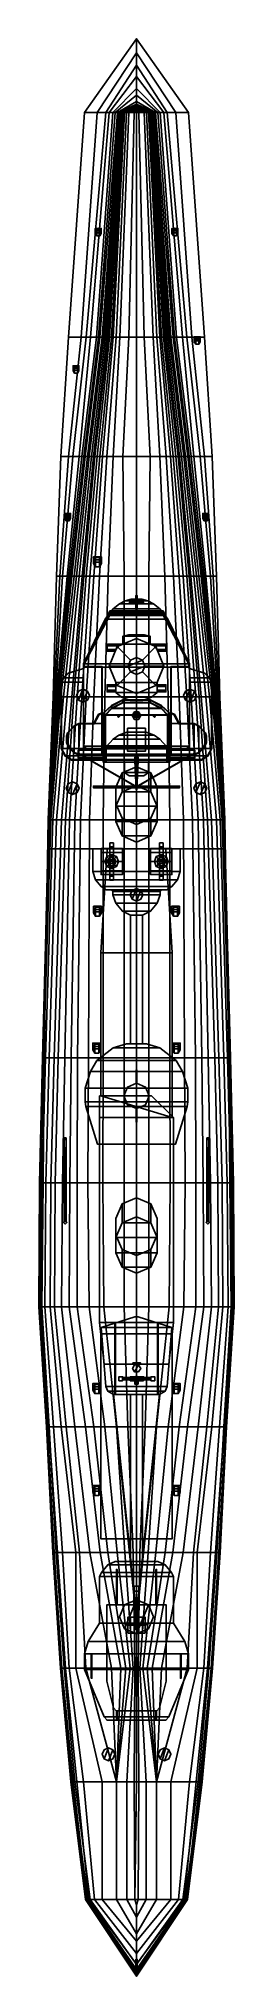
# Model space of a CAD drawing. Extents: x -5 to 5, y -54 to 54.
import ezdxf

# ---------------------------------------------------------------- set-up
doc = ezdxf.new("R2010")
doc.units = 0
doc.layers.get('0').update_dxf_attribs({"linetype": 'CONTINUOUS'})
doc.layers.add('SUPERSTRUCTURE', color=6, linetype='CONTINUOUS')

msp = doc.modelspace()

# ---------------------------------------------------------------- linework, layer by layer
for points in [[(0, 54.33, 6.18), (0, 54.33, 6.18), (-2.92, 50.2, 5.71), (2.92, 50.2, 5.71)], [(0, 54.33, 6.18), (0, 53.54, 5.22), (-2.2, 50.2, 4.5), (-2.92, 50.2, 5.71)], [(2.92, 50.2, 5.71), (2.2, 50.2, 4.5), (0, 53.54, 5.22), (0, 54.33, 6.18)], [(0, 53.54, 5.22), (0, 52.84, 4.43), (-1.72, 50.2, 3.43), (-2.2, 50.2, 4.5)], [(0, 54.29, 6.16), (-0.04, 54.25, 6.16), (-0.04, 54.25, 9.19), (0, 54.28, 9.19)], [(0, 54.28, 9.19), (-0.04, 54.25, 9.19), (0, 54.22, 9.19), (0.04, 54.25, 9.19)], [(-0.04, 54.25, 6.16), (0, 54.21, 6.16), (0, 54.22, 9.19), (-0.04, 54.25, 9.19)], [(0.04, 54.25, 6.16), (0, 54.29, 6.16), (0, 54.28, 9.19), (0.04, 54.25, 9.19)], [(0, 54.21, 6.16), (0.04, 54.25, 6.16), (0.04, 54.25, 9.19), (0, 54.22, 9.19)], [(2.2, 50.2, 4.5), (1.72, 50.2, 3.43), (0, 52.84, 4.43), (0, 53.54, 5.22)], [(0, 52.84, 4.43), (0, 52.21, 3.62), (-1.53, 50.2, 2.83), (-1.72, 50.2, 3.43)], [(0, 52.21, 3.62), (0, 51.54, 2.3), (-1.33, 50.2, 1.97), (-1.53, 50.2, 2.83)], [(1.72, 50.2, 3.43), (1.53, 50.2, 2.83), (0, 52.21, 3.62), (0, 52.84, 4.43)], [(1.53, 50.2, 2.83), (1.33, 50.2, 1.97), (0, 51.54, 2.3), (0, 52.21, 3.62)], [(0, 51.54, 2.3), (0, 51.17, 1.24), (-1.2, 50.2, 1.24), (-1.33, 50.2, 1.97)], [(0, 51.17, 1.24), (0, 50.82, 0.38), (-1.07, 50.2, 0.38), (-1.2, 50.2, 1.24)], [(1.33, 50.2, 1.97), (1.2, 50.2, 1.24), (0, 51.17, 1.24), (0, 51.54, 2.3)], [(1.2, 50.2, 1.24), (1.07, 50.2, 0.38), (0, 50.82, 0.38), (0, 51.17, 1.24)], [(-2.92, 50.2, 5.71), (-2.2, 50.2, 4.5), (-3.11, 37.6, 4.04), (-3.81, 37.6, 5.48)], [(-3.81, 37.6, 5.48), (3.81, 37.6, 5.48), (2.92, 50.2, 5.71), (-2.92, 50.2, 5.71)], [(-2.2, 50.2, 4.5), (-1.72, 50.2, 3.43), (-2.83, 37.6, 3.3), (-3.11, 37.6, 4.04)], [(-1.72, 50.2, 3.43), (-1.53, 50.2, 2.83), (-2.57, 37.6, 2.49), (-2.83, 37.6, 3.3)], [(-1.53, 50.2, 2.83), (-1.33, 50.2, 1.97), (-2.25, 37.6, 1.22), (-2.57, 37.6, 2.49)], [(-1.33, 50.2, 1.97), (-1.2, 50.2, 1.24), (-2.13, 37.6, 0.74), (-2.25, 37.6, 1.22)], [(-1.2, 50.2, 1.24), (-1.07, 50.2, 0.38), (-2.05, 37.6, 0.38), (-2.13, 37.6, 0.74)], [(-1.07, 50.2, 0.38), (-0.99, 50.2, -0.16), (-1.93, 37.6, -0.16), (-2.05, 37.6, 0.38)], [(-0.99, 50.2, -0.16), (-0.95, 50.2, -0.61), (-1.84, 37.6, -0.61), (-1.93, 37.6, -0.16)], [(-0.95, 50.2, -0.61), (-0.89, 50.2, -1.06), (-1.74, 37.6, -1.06), (-1.84, 37.6, -0.61)], [(-0.89, 50.2, -1.06), (-0.85, 50.2, -1.42), (-1.64, 37.6, -1.42), (-1.74, 37.6, -1.06)], [(-0.85, 50.2, -1.42), (-0.82, 50.2, -1.62), (-1.59, 37.6, -1.62), (-1.64, 37.6, -1.42)], [(-0.82, 50.2, -1.62), (-0.78, 50.2, -1.86), (-1.51, 37.6, -1.86), (-1.59, 37.6, -1.62)], [(-0.78, 50.2, -1.86), (-0.72, 50.2, -2.16), (-1.4, 37.6, -2.16), (-1.51, 37.6, -1.86)], [(-0.72, 50.2, -2.16), (-0.67, 50.2, -2.39), (-1.31, 37.6, -2.39), (-1.4, 37.6, -2.16)], [(-0.67, 50.2, -2.39), (-0.57, 50.2, -2.67), (-1.14, 37.6, -2.67), (-1.31, 37.6, -2.39)], [(-0.57, 50.2, -2.67), (-0.43, 50.2, -3), (-0.93, 37.6, -2.95), (-1.14, 37.6, -2.67)], [(0, 50.82, 0.38), (0, 50.66, -0.16), (-0.99, 50.2, -0.16), (-1.07, 50.2, 0.38)], [(0, 50.66, -0.16), (0, 50.57, -0.61), (-0.95, 50.2, -0.61), (-0.99, 50.2, -0.16)], [(0, 50.57, -0.61), (0, 50.52, -1.06), (-0.89, 50.2, -1.06), (-0.95, 50.2, -0.61)], [(-0.43, 50.2, -3), (-0.14, 50.2, -3.38), (-0.43, 37.6, -3.31), (-0.93, 37.6, -2.95)], [(0, 50.52, -1.06), (0, 50.47, -1.42), (-0.85, 50.2, -1.42), (-0.89, 50.2, -1.06)], [(0, 50.47, -1.42), (0, 50.45, -1.62), (-0.82, 50.2, -1.62), (-0.85, 50.2, -1.42)], [(0, 50.45, -1.62), (0, 50.41, -1.86), (-0.78, 50.2, -1.86), (-0.82, 50.2, -1.62)], [(0, 50.41, -1.86), (0, 50.39, -2.16), (-0.72, 50.2, -2.16), (-0.78, 50.2, -1.86)], [(0, 50.39, -2.16), (0, 50.36, -2.39), (-0.67, 50.2, -2.39), (-0.72, 50.2, -2.16)], [(0, 50.36, -2.39), (0, 50.34, -2.67), (-0.57, 50.2, -2.67), (-0.67, 50.2, -2.39)], [(0, 50.34, -2.67), (0, 50.29, -3), (-0.43, 50.2, -3), (-0.57, 50.2, -2.67)], [(0, 50.29, -3), (0, 50.24, -3.38), (-0.14, 50.2, -3.38), (-0.43, 50.2, -3)], [(-0.14, 50.2, -3.38), (0, 50.2, -3.41), (0, 37.6, -3.41), (-0.43, 37.6, -3.31)], [(0, 50.24, -3.38), (0, 50.2, -3.41), (0, 50.2, -3.41), (-0.14, 50.2, -3.38)], [(1.07, 50.2, 0.38), (0.99, 50.2, -0.16), (0, 50.66, -0.16), (0, 50.82, 0.38)], [(0.99, 50.2, -0.16), (0.95, 50.2, -0.61), (0, 50.57, -0.61), (0, 50.66, -0.16)], [(0.95, 50.2, -0.61), (0.89, 50.2, -1.06), (0, 50.52, -1.06), (0, 50.57, -0.61)], [(0.89, 50.2, -1.06), (0.85, 50.2, -1.42), (0, 50.47, -1.42), (0, 50.52, -1.06)], [(0.85, 50.2, -1.42), (0.82, 50.2, -1.62), (0, 50.45, -1.62), (0, 50.47, -1.42)], [(0.82, 50.2, -1.62), (0.78, 50.2, -1.86), (0, 50.41, -1.86), (0, 50.45, -1.62)], [(0.78, 50.2, -1.86), (0.72, 50.2, -2.16), (0, 50.39, -2.16), (0, 50.41, -1.86)], [(0.72, 50.2, -2.16), (0.67, 50.2, -2.39), (0, 50.36, -2.39), (0, 50.39, -2.16)], [(0.67, 50.2, -2.39), (0.57, 50.2, -2.67), (0, 50.34, -2.67), (0, 50.36, -2.39)], [(0.57, 50.2, -2.67), (0.43, 50.2, -3), (0, 50.29, -3), (0, 50.34, -2.67)], [(0.43, 50.2, -3), (0.14, 50.2, -3.38), (0, 50.24, -3.38), (0, 50.29, -3)], [(0.14, 50.2, -3.38), (0, 50.2, -3.41), (0, 50.2, -3.41), (0, 50.24, -3.38)], [(0.43, 37.6, -3.31), (0, 37.6, -3.41), (0, 50.2, -3.41), (0.14, 50.2, -3.38)], [(0.93, 37.6, -2.95), (0.43, 37.6, -3.31), (0.14, 50.2, -3.38), (0.43, 50.2, -3)], [(1.14, 37.6, -2.67), (0.93, 37.6, -2.95), (0.43, 50.2, -3), (0.57, 50.2, -2.67)], [(1.31, 37.6, -2.39), (1.14, 37.6, -2.67), (0.57, 50.2, -2.67), (0.67, 50.2, -2.39)], [(1.4, 37.6, -2.16), (1.31, 37.6, -2.39), (0.67, 50.2, -2.39), (0.72, 50.2, -2.16)], [(1.51, 37.6, -1.86), (1.4, 37.6, -2.16), (0.72, 50.2, -2.16), (0.78, 50.2, -1.86)], [(1.59, 37.6, -1.62), (1.51, 37.6, -1.86), (0.78, 50.2, -1.86), (0.82, 50.2, -1.62)], [(1.64, 37.6, -1.42), (1.59, 37.6, -1.62), (0.82, 50.2, -1.62), (0.85, 50.2, -1.42)], [(1.74, 37.6, -1.06), (1.64, 37.6, -1.42), (0.85, 50.2, -1.42), (0.89, 50.2, -1.06)], [(1.84, 37.6, -0.61), (1.74, 37.6, -1.06), (0.89, 50.2, -1.06), (0.95, 50.2, -0.61)], [(1.93, 37.6, -0.16), (1.84, 37.6, -0.61), (0.95, 50.2, -0.61), (0.99, 50.2, -0.16)], [(2.05, 37.6, 0.38), (1.93, 37.6, -0.16), (0.99, 50.2, -0.16), (1.07, 50.2, 0.38)], [(2.13, 37.6, 0.74), (2.05, 37.6, 0.38), (1.07, 50.2, 0.38), (1.2, 50.2, 1.24)], [(2.25, 37.6, 1.22), (2.13, 37.6, 0.74), (1.2, 50.2, 1.24), (1.33, 50.2, 1.97)], [(2.57, 37.6, 2.49), (2.25, 37.6, 1.22), (1.33, 50.2, 1.97), (1.53, 50.2, 2.83)], [(2.83, 37.6, 3.3), (2.57, 37.6, 2.49), (1.53, 50.2, 2.83), (1.72, 50.2, 3.43)], [(3.11, 37.6, 4.04), (2.83, 37.6, 3.3), (1.72, 50.2, 3.43), (2.2, 50.2, 4.5)], [(3.81, 37.6, 5.48), (3.11, 37.6, 4.04), (2.2, 50.2, 4.5), (2.92, 50.2, 5.71)], [(-2.06, 43.69, 6.14), (-2.22, 43.69, 6.14), (-2.31, 43.69, 6.41), (-1.98, 43.69, 6.41)], [(-1.98, 43.69, 6.41), (-2.31, 43.69, 6.41), (-2.22, 43.69, 6.65), (-2.06, 43.69, 6.65)], [(-2.22, 43.69, 6.65), (-2.31, 43.69, 6.41), (-2.31, 43.56, 6.37), (-2.22, 43.45, 6.6)], [(-2.31, 43.69, 6.41), (-2.22, 43.69, 6.14), (-2.22, 43.65, 6.12), (-2.31, 43.56, 6.37)], [(-2.31, 43.56, 6.37), (-2.22, 43.65, 6.12), (-2.22, 43.55, 6.09), (-2.31, 43.41, 6.19)], [(-2.22, 43.45, 6.6), (-2.31, 43.56, 6.37), (-2.31, 43.41, 6.19), (-2.22, 43.27, 6.31)], [(-2.22, 43.55, 5.58), (-2.31, 43.41, 5.58), (-2.31, 43.41, 6.19), (-2.22, 43.55, 6.09)], [(-2.06, 43.69, 6.65), (-2.22, 43.69, 6.65), (-2.22, 43.45, 6.6), (-2.06, 43.45, 6.6)], [(-2.22, 43.69, 6.14), (-2.06, 43.69, 6.14), (-2.06, 43.65, 6.12), (-2.22, 43.65, 6.12)], [(-2.22, 43.65, 6.12), (-2.06, 43.65, 6.12), (-2.06, 43.55, 6.09), (-2.22, 43.55, 6.09)], [(-2.06, 43.55, 5.58), (-2.22, 43.55, 5.58), (-2.22, 43.55, 6.09), (-2.06, 43.55, 6.09)], [(-1.98, 43.69, 6.41), (-2.06, 43.69, 6.65), (-2.06, 43.45, 6.6), (-1.98, 43.56, 6.37)], [(-2.06, 43.69, 6.14), (-1.98, 43.69, 6.41), (-1.98, 43.56, 6.37), (-2.06, 43.65, 6.12)], [(-2.06, 43.65, 6.12), (-1.98, 43.56, 6.37), (-1.98, 43.41, 6.19), (-2.06, 43.55, 6.09)], [(-1.98, 43.56, 6.37), (-2.06, 43.45, 6.6), (-2.06, 43.27, 6.31), (-1.98, 43.41, 6.19)], [(-1.98, 43.41, 5.58), (-2.06, 43.55, 5.58), (-2.06, 43.55, 6.09), (-1.98, 43.41, 6.19)], [(1.99, 43.69, 6.41), (2.08, 43.69, 6.14), (2.08, 43.65, 6.12), (1.99, 43.56, 6.37)], [(2.08, 43.69, 6.65), (1.99, 43.69, 6.41), (1.99, 43.56, 6.37), (2.08, 43.45, 6.6)], [(2.32, 43.69, 6.41), (1.99, 43.69, 6.41), (2.08, 43.69, 6.65), (2.24, 43.69, 6.65)], [(2.24, 43.69, 6.14), (2.08, 43.69, 6.14), (1.99, 43.69, 6.41), (2.32, 43.69, 6.41)], [(1.99, 43.56, 6.37), (2.08, 43.65, 6.12), (2.08, 43.55, 6.09), (1.99, 43.41, 6.19)], [(2.08, 43.45, 6.6), (1.99, 43.56, 6.37), (1.99, 43.41, 6.19), (2.08, 43.27, 6.31)], [(2.08, 43.55, 5.58), (1.99, 43.41, 5.58), (1.99, 43.41, 6.19), (2.08, 43.55, 6.09)], [(2.08, 43.69, 6.14), (2.24, 43.69, 6.14), (2.24, 43.65, 6.12), (2.08, 43.65, 6.12)], [(2.24, 43.69, 6.65), (2.08, 43.69, 6.65), (2.08, 43.45, 6.6), (2.24, 43.45, 6.6)], [(2.08, 43.65, 6.12), (2.24, 43.65, 6.12), (2.24, 43.55, 6.09), (2.08, 43.55, 6.09)], [(2.24, 43.55, 5.58), (2.08, 43.55, 5.58), (2.08, 43.55, 6.09), (2.24, 43.55, 6.09)], [(2.24, 43.69, 6.14), (2.32, 43.69, 6.41), (2.32, 43.56, 6.37), (2.24, 43.65, 6.12)], [(2.32, 43.69, 6.41), (2.24, 43.69, 6.65), (2.24, 43.45, 6.6), (2.32, 43.56, 6.37)], [(2.24, 43.65, 6.12), (2.32, 43.56, 6.37), (2.32, 43.41, 6.19), (2.24, 43.55, 6.09)], [(2.32, 43.56, 6.37), (2.24, 43.45, 6.6), (2.24, 43.27, 6.31), (2.32, 43.41, 6.19)], [(2.32, 43.41, 5.58), (2.24, 43.55, 5.58), (2.24, 43.55, 6.09), (2.32, 43.41, 6.19)], [(-2.31, 43.41, 5.58), (-2.22, 43.27, 5.58), (-2.22, 43.27, 6.31), (-2.31, 43.41, 6.19)], [(-2.06, 43.45, 6.6), (-2.22, 43.45, 6.6), (-2.22, 43.27, 6.31), (-2.06, 43.27, 6.31)], [(-2.22, 43.27, 5.58), (-2.06, 43.27, 5.58), (-2.06, 43.27, 6.31), (-2.22, 43.27, 6.31)], [(-2.06, 43.27, 5.58), (-1.98, 43.41, 5.58), (-1.98, 43.41, 6.19), (-2.06, 43.27, 6.31)], [(1.99, 43.41, 5.58), (2.08, 43.27, 5.58), (2.08, 43.27, 6.31), (1.99, 43.41, 6.19)], [(2.24, 43.45, 6.6), (2.08, 43.45, 6.6), (2.08, 43.27, 6.31), (2.24, 43.27, 6.31)], [(2.08, 43.27, 5.58), (2.24, 43.27, 5.58), (2.24, 43.27, 6.31), (2.08, 43.27, 6.31)], [(2.24, 43.27, 5.58), (2.32, 43.41, 5.58), (2.32, 43.41, 6.19), (2.24, 43.27, 6.31)], [(-3.81, 37.6, 5.48), (-3.11, 37.6, 4.04), (-3.82, 30.91, 4.04), (-4.25, 30.91, 5.32)], [(-4.25, 30.91, 5.32), (4.25, 30.91, 5.32), (3.81, 37.6, 5.48), (-3.81, 37.6, 5.48)], [(-3.11, 37.6, 4.04), (-2.83, 37.6, 3.3), (-3.57, 30.91, 3.18), (-3.82, 30.91, 4.04)], [(-2.83, 37.6, 3.3), (-2.57, 37.6, 2.49), (-3.22, 30.91, 1.84), (-3.57, 30.91, 3.18)], [(-2.57, 37.6, 2.49), (-2.25, 37.6, 1.22), (-3.07, 30.91, 1.22), (-3.22, 30.91, 1.84)], [(-2.25, 37.6, 1.22), (-2.13, 37.6, 0.74), (-2.96, 30.91, 0.74), (-3.07, 30.91, 1.22)], [(-2.13, 37.6, 0.74), (-2.05, 37.6, 0.38), (-2.88, 30.91, 0.38), (-2.96, 30.91, 0.74)], [(-2.05, 37.6, 0.38), (-1.93, 37.6, -0.16), (-2.75, 30.91, -0.16), (-2.88, 30.91, 0.38)], [(-1.93, 37.6, -0.16), (-1.84, 37.6, -0.61), (-2.65, 30.91, -0.61), (-2.75, 30.91, -0.16)], [(-1.84, 37.6, -0.61), (-1.74, 37.6, -1.06), (-2.52, 30.91, -1.06), (-2.65, 30.91, -0.61)], [(-1.74, 37.6, -1.06), (-1.64, 37.6, -1.42), (-2.41, 30.91, -1.42), (-2.52, 30.91, -1.06)], [(-1.64, 37.6, -1.42), (-1.59, 37.6, -1.62), (-2.33, 30.91, -1.62), (-2.41, 30.91, -1.42)], [(-1.59, 37.6, -1.62), (-1.51, 37.6, -1.86), (-2.21, 30.91, -1.86), (-2.33, 30.91, -1.62)], [(-1.51, 37.6, -1.86), (-1.4, 37.6, -2.16), (-2.06, 30.91, -2.16), (-2.21, 30.91, -1.86)], [(-1.4, 37.6, -2.16), (-1.31, 37.6, -2.39), (-1.9, 30.91, -2.39), (-2.06, 30.91, -2.16)], [(-1.31, 37.6, -2.39), (-1.14, 37.6, -2.67), (-1.66, 30.91, -2.67), (-1.9, 30.91, -2.39)], [(-1.14, 37.6, -2.67), (-0.93, 37.6, -2.95), (-1.31, 30.91, -2.95), (-1.66, 30.91, -2.67)], [(-0.93, 37.6, -2.95), (-0.43, 37.6, -3.31), (-0.77, 30.91, -3.24), (-1.31, 30.91, -2.95)], [(-0.43, 37.6, -3.31), (0, 37.6, -3.41), (0, 30.91, -3.41), (-0.77, 30.91, -3.24)], [(0.77, 30.91, -3.24), (0, 30.91, -3.41), (0, 37.6, -3.41), (0.43, 37.6, -3.31)], [(1.31, 30.91, -2.95), (0.77, 30.91, -3.24), (0.43, 37.6, -3.31), (0.93, 37.6, -2.95)], [(1.66, 30.91, -2.67), (1.31, 30.91, -2.95), (0.93, 37.6, -2.95), (1.14, 37.6, -2.67)], [(1.9, 30.91, -2.39), (1.66, 30.91, -2.67), (1.14, 37.6, -2.67), (1.31, 37.6, -2.39)], [(2.06, 30.91, -2.16), (1.9, 30.91, -2.39), (1.31, 37.6, -2.39), (1.4, 37.6, -2.16)], [(2.21, 30.91, -1.86), (2.06, 30.91, -2.16), (1.4, 37.6, -2.16), (1.51, 37.6, -1.86)], [(2.33, 30.91, -1.62), (2.21, 30.91, -1.86), (1.51, 37.6, -1.86), (1.59, 37.6, -1.62)], [(2.41, 30.91, -1.42), (2.33, 30.91, -1.62), (1.59, 37.6, -1.62), (1.64, 37.6, -1.42)], [(2.52, 30.91, -1.06), (2.41, 30.91, -1.42), (1.64, 37.6, -1.42), (1.74, 37.6, -1.06)], [(2.65, 30.91, -0.61), (2.52, 30.91, -1.06), (1.74, 37.6, -1.06), (1.84, 37.6, -0.61)], [(2.75, 30.91, -0.16), (2.65, 30.91, -0.61), (1.84, 37.6, -0.61), (1.93, 37.6, -0.16)], [(2.88, 30.91, 0.38), (2.75, 30.91, -0.16), (1.93, 37.6, -0.16), (2.05, 37.6, 0.38)], [(2.96, 30.91, 0.74), (2.88, 30.91, 0.38), (2.05, 37.6, 0.38), (2.13, 37.6, 0.74)], [(3.07, 30.91, 1.22), (2.96, 30.91, 0.74), (2.13, 37.6, 0.74), (2.25, 37.6, 1.22)], [(3.22, 30.91, 1.84), (3.07, 30.91, 1.22), (2.25, 37.6, 1.22), (2.57, 37.6, 2.49)], [(3.57, 30.91, 3.18), (3.22, 30.91, 1.84), (2.57, 37.6, 2.49), (2.83, 37.6, 3.3)], [(3.82, 30.91, 4.04), (3.57, 30.91, 3.18), (2.83, 37.6, 3.3), (3.11, 37.6, 4.04)], [(4.25, 30.91, 5.32), (3.82, 30.91, 4.04), (3.11, 37.6, 4.04), (3.81, 37.6, 5.48)], [(3.49, 37.62, 6.03), (3.33, 37.62, 6.03), (3.24, 37.62, 6.3), (3.57, 37.62, 6.3)], [(3.57, 37.62, 6.3), (3.24, 37.62, 6.3), (3.33, 37.62, 6.54), (3.49, 37.62, 6.54)], [(3.33, 37.62, 6.54), (3.24, 37.62, 6.3), (3.24, 37.49, 6.26), (3.33, 37.39, 6.49)], [(3.24, 37.62, 6.3), (3.33, 37.62, 6.03), (3.33, 37.58, 6.01), (3.24, 37.49, 6.26)], [(3.24, 37.49, 6.26), (3.33, 37.58, 6.01), (3.33, 37.48, 5.98), (3.24, 37.34, 6.08)], [(3.33, 37.39, 6.49), (3.24, 37.49, 6.26), (3.24, 37.34, 6.08), (3.33, 37.2, 6.2)], [(3.33, 37.48, 5.47), (3.24, 37.34, 5.47), (3.24, 37.34, 6.08), (3.33, 37.48, 5.98)], [(3.24, 37.34, 5.47), (3.33, 37.2, 5.47), (3.33, 37.2, 6.2), (3.24, 37.34, 6.08)], [(3.49, 37.62, 6.54), (3.33, 37.62, 6.54), (3.33, 37.39, 6.49), (3.49, 37.39, 6.49)], [(3.33, 37.62, 6.03), (3.49, 37.62, 6.03), (3.49, 37.58, 6.01), (3.33, 37.58, 6.01)], [(3.33, 37.58, 6.01), (3.49, 37.58, 6.01), (3.49, 37.48, 5.98), (3.33, 37.48, 5.98)], [(3.49, 37.48, 5.47), (3.33, 37.48, 5.47), (3.33, 37.48, 5.98), (3.49, 37.48, 5.98)], [(3.49, 37.39, 6.49), (3.33, 37.39, 6.49), (3.33, 37.2, 6.2), (3.49, 37.2, 6.2)], [(3.33, 37.2, 5.47), (3.49, 37.2, 5.47), (3.49, 37.2, 6.2), (3.33, 37.2, 6.2)], [(3.57, 37.62, 6.3), (3.49, 37.62, 6.54), (3.49, 37.39, 6.49), (3.57, 37.49, 6.26)], [(3.49, 37.62, 6.03), (3.57, 37.62, 6.3), (3.57, 37.49, 6.26), (3.49, 37.58, 6.01)], [(3.49, 37.58, 6.01), (3.57, 37.49, 6.26), (3.57, 37.34, 6.08), (3.49, 37.48, 5.98)], [(3.57, 37.49, 6.26), (3.49, 37.39, 6.49), (3.49, 37.2, 6.2), (3.57, 37.34, 6.08)], [(3.57, 37.34, 5.47), (3.49, 37.48, 5.47), (3.49, 37.48, 5.98), (3.57, 37.34, 6.08)], [(3.49, 37.2, 5.47), (3.57, 37.34, 5.47), (3.57, 37.34, 6.08), (3.49, 37.2, 6.2)], [(-3.56, 35.99, 6.26), (-3.47, 35.99, 5.99), (-3.47, 35.95, 5.97), (-3.56, 35.86, 6.22)], [(-3.47, 35.99, 6.5), (-3.56, 35.99, 6.26), (-3.56, 35.86, 6.22), (-3.47, 35.75, 6.45)], [(-3.23, 35.99, 6.26), (-3.56, 35.99, 6.26), (-3.47, 35.99, 6.5), (-3.31, 35.99, 6.5)], [(-3.31, 35.99, 5.99), (-3.47, 35.99, 5.99), (-3.56, 35.99, 6.26), (-3.23, 35.99, 6.26)], [(-3.56, 35.86, 6.22), (-3.47, 35.95, 5.97), (-3.47, 35.85, 5.94), (-3.56, 35.71, 6.04)], [(-3.47, 35.75, 6.45), (-3.56, 35.86, 6.22), (-3.56, 35.71, 6.04), (-3.47, 35.57, 6.16)], [(-3.47, 35.99, 5.99), (-3.31, 35.99, 5.99), (-3.31, 35.95, 5.97), (-3.47, 35.95, 5.97)], [(-3.31, 35.99, 6.5), (-3.47, 35.99, 6.5), (-3.47, 35.75, 6.45), (-3.31, 35.75, 6.45)], [(-3.47, 35.95, 5.97), (-3.31, 35.95, 5.97), (-3.31, 35.85, 5.94), (-3.47, 35.85, 5.94)], [(-3.31, 35.99, 5.99), (-3.23, 35.99, 6.26), (-3.23, 35.86, 6.22), (-3.31, 35.95, 5.97)], [(-3.23, 35.99, 6.26), (-3.31, 35.99, 6.5), (-3.31, 35.75, 6.45), (-3.23, 35.86, 6.22)], [(-3.31, 35.95, 5.97), (-3.23, 35.86, 6.22), (-3.23, 35.71, 6.04), (-3.31, 35.85, 5.94)], [(-3.23, 35.86, 6.22), (-3.31, 35.75, 6.45), (-3.31, 35.57, 6.16), (-3.23, 35.71, 6.04)], [(-3.47, 35.85, 5.43), (-3.56, 35.71, 5.43), (-3.56, 35.71, 6.04), (-3.47, 35.85, 5.94)], [(-3.56, 35.71, 5.43), (-3.47, 35.57, 5.43), (-3.47, 35.57, 6.16), (-3.56, 35.71, 6.04)], [(-3.31, 35.85, 5.43), (-3.47, 35.85, 5.43), (-3.47, 35.85, 5.94), (-3.31, 35.85, 5.94)], [(-3.31, 35.75, 6.45), (-3.47, 35.75, 6.45), (-3.47, 35.57, 6.16), (-3.31, 35.57, 6.16)], [(-3.47, 35.57, 5.43), (-3.31, 35.57, 5.43), (-3.31, 35.57, 6.16), (-3.47, 35.57, 6.16)], [(-3.23, 35.71, 5.43), (-3.31, 35.85, 5.43), (-3.31, 35.85, 5.94), (-3.23, 35.71, 6.04)], [(-3.31, 35.57, 5.43), (-3.23, 35.71, 5.43), (-3.23, 35.71, 6.04), (-3.31, 35.57, 6.16)], [(-4.25, 30.91, 5.32), (-3.82, 30.91, 4.04), (-4.29, 24.19, 4.04), (-4.49, 24.19, 5.22)], [(-4.49, 24.19, 5.22), (4.49, 24.19, 5.22), (4.25, 30.91, 5.32), (-4.25, 30.91, 5.32)], [(-3.82, 30.91, 4.04), (-3.57, 30.91, 3.18), (-4.14, 24.19, 3.1), (-4.29, 24.19, 4.04)], [(-3.57, 30.91, 3.18), (-3.22, 30.91, 1.84), (-3.89, 24.19, 1.84), (-4.14, 24.19, 3.1)], [(-3.22, 30.91, 1.84), (-3.07, 30.91, 1.22), (-3.79, 24.19, 1.22), (-3.89, 24.19, 1.84)], [(-3.07, 30.91, 1.22), (-2.96, 30.91, 0.74), (-3.7, 24.19, 0.74), (-3.79, 24.19, 1.22)], [(-2.96, 30.91, 0.74), (-2.88, 30.91, 0.38), (-3.62, 24.19, 0.38), (-3.7, 24.19, 0.74)], [(-2.88, 30.91, 0.38), (-2.75, 30.91, -0.16), (-3.49, 24.19, -0.16), (-3.62, 24.19, 0.38)], [(-2.75, 30.91, -0.16), (-2.65, 30.91, -0.61), (-3.37, 24.19, -0.61), (-3.49, 24.19, -0.16)], [(-2.65, 30.91, -0.61), (-2.52, 30.91, -1.06), (-3.21, 24.19, -1.06), (-3.37, 24.19, -0.61)], [(-2.52, 30.91, -1.06), (-2.41, 30.91, -1.42), (-3.05, 24.19, -1.42), (-3.21, 24.19, -1.06)], [(-2.41, 30.91, -1.42), (-2.33, 30.91, -1.62), (-2.95, 24.19, -1.62), (-3.05, 24.19, -1.42)], [(-2.33, 30.91, -1.62), (-2.21, 30.91, -1.86), (-2.82, 24.19, -1.86), (-2.95, 24.19, -1.62)], [(-2.21, 30.91, -1.86), (-2.06, 30.91, -2.16), (-2.61, 24.19, -2.16), (-2.82, 24.19, -1.86)], [(-2.06, 30.91, -2.16), (-1.9, 30.91, -2.39), (-2.4, 24.19, -2.39), (-2.61, 24.19, -2.16)], [(-1.9, 30.91, -2.39), (-1.66, 30.91, -2.67), (-2.07, 24.19, -2.67), (-2.4, 24.19, -2.39)], [(-1.66, 30.91, -2.67), (-1.31, 30.91, -2.95), (-1.59, 24.19, -2.95), (-2.07, 24.19, -2.67)], [(-1.31, 30.91, -2.95), (-0.77, 30.91, -3.24), (-0.7, 24.19, -3.28), (-1.59, 24.19, -2.95)], [(-0.77, 30.91, -3.24), (0, 30.91, -3.41), (0, 24.19, -3.41), (-0.7, 24.19, -3.28)], [(0.7, 24.19, -3.28), (0, 24.19, -3.41), (0, 30.91, -3.41), (0.77, 30.91, -3.24)], [(1.59, 24.19, -2.95), (0.7, 24.19, -3.28), (0.77, 30.91, -3.24), (1.31, 30.91, -2.95)], [(2.07, 24.19, -2.67), (1.59, 24.19, -2.95), (1.31, 30.91, -2.95), (1.66, 30.91, -2.67)], [(2.4, 24.19, -2.39), (2.07, 24.19, -2.67), (1.66, 30.91, -2.67), (1.9, 30.91, -2.39)], [(2.61, 24.19, -2.16), (2.4, 24.19, -2.39), (1.9, 30.91, -2.39), (2.06, 30.91, -2.16)], [(2.82, 24.19, -1.86), (2.61, 24.19, -2.16), (2.06, 30.91, -2.16), (2.21, 30.91, -1.86)], [(2.95, 24.19, -1.62), (2.82, 24.19, -1.86), (2.21, 30.91, -1.86), (2.33, 30.91, -1.62)], [(3.05, 24.19, -1.42), (2.95, 24.19, -1.62), (2.33, 30.91, -1.62), (2.41, 30.91, -1.42)], [(3.21, 24.19, -1.06), (3.05, 24.19, -1.42), (2.41, 30.91, -1.42), (2.52, 30.91, -1.06)], [(3.37, 24.19, -0.61), (3.21, 24.19, -1.06), (2.52, 30.91, -1.06), (2.65, 30.91, -0.61)], [(3.49, 24.19, -0.16), (3.37, 24.19, -0.61), (2.65, 30.91, -0.61), (2.75, 30.91, -0.16)], [(3.62, 24.19, 0.38), (3.49, 24.19, -0.16), (2.75, 30.91, -0.16), (2.88, 30.91, 0.38)], [(3.7, 24.19, 0.74), (3.62, 24.19, 0.38), (2.88, 30.91, 0.38), (2.96, 30.91, 0.74)], [(3.79, 24.19, 1.22), (3.7, 24.19, 0.74), (2.96, 30.91, 0.74), (3.07, 30.91, 1.22)], [(3.89, 24.19, 1.84), (3.79, 24.19, 1.22), (3.07, 30.91, 1.22), (3.22, 30.91, 1.84)], [(4.14, 24.19, 3.1), (3.89, 24.19, 1.84), (3.22, 30.91, 1.84), (3.57, 30.91, 3.18)], [(4.29, 24.19, 4.04), (4.14, 24.19, 3.1), (3.57, 30.91, 3.18), (3.82, 30.91, 4.04)], [(4.49, 24.19, 5.22), (4.29, 24.19, 4.04), (3.82, 30.91, 4.04), (4.25, 30.91, 5.32)], [(-3.78, 27.71, 5.82), (-3.94, 27.71, 5.82), (-4.03, 27.71, 6.09), (-3.7, 27.71, 6.09)], [(-3.7, 27.71, 6.09), (-4.03, 27.71, 6.09), (-3.94, 27.71, 6.33), (-3.78, 27.71, 6.33)], [(-3.94, 27.71, 6.33), (-4.03, 27.71, 6.09), (-4.03, 27.58, 6.05), (-3.94, 27.48, 6.28)], [(-4.03, 27.71, 6.09), (-3.94, 27.71, 5.82), (-3.94, 27.67, 5.8), (-4.03, 27.58, 6.05)], [(-4.03, 27.58, 6.05), (-3.94, 27.67, 5.8), (-3.94, 27.57, 5.77), (-4.03, 27.43, 5.87)], [(-3.94, 27.48, 6.28), (-4.03, 27.58, 6.05), (-4.03, 27.43, 5.87), (-3.94, 27.29, 5.99)], [(-3.94, 27.57, 5.26), (-4.03, 27.43, 5.26), (-4.03, 27.43, 5.87), (-3.94, 27.57, 5.77)], [(-4.03, 27.43, 5.26), (-3.94, 27.29, 5.26), (-3.94, 27.29, 5.99), (-4.03, 27.43, 5.87)], [(-3.78, 27.71, 6.33), (-3.94, 27.71, 6.33), (-3.94, 27.48, 6.28), (-3.78, 27.48, 6.28)], [(-3.94, 27.71, 5.82), (-3.78, 27.71, 5.82), (-3.78, 27.67, 5.8), (-3.94, 27.67, 5.8)], [(-3.94, 27.67, 5.8), (-3.78, 27.67, 5.8), (-3.78, 27.57, 5.77), (-3.94, 27.57, 5.77)], [(-3.78, 27.57, 5.26), (-3.94, 27.57, 5.26), (-3.94, 27.57, 5.77), (-3.78, 27.57, 5.77)], [(-3.78, 27.48, 6.28), (-3.94, 27.48, 6.28), (-3.94, 27.29, 5.99), (-3.78, 27.29, 5.99)], [(-3.94, 27.29, 5.26), (-3.78, 27.29, 5.26), (-3.78, 27.29, 5.99), (-3.94, 27.29, 5.99)], [(-3.7, 27.71, 6.09), (-3.78, 27.71, 6.33), (-3.78, 27.48, 6.28), (-3.7, 27.58, 6.05)], [(-3.78, 27.71, 5.82), (-3.7, 27.71, 6.09), (-3.7, 27.58, 6.05), (-3.78, 27.67, 5.8)], [(-3.78, 27.67, 5.8), (-3.7, 27.58, 6.05), (-3.7, 27.43, 5.87), (-3.78, 27.57, 5.77)], [(-3.7, 27.58, 6.05), (-3.78, 27.48, 6.28), (-3.78, 27.29, 5.99), (-3.7, 27.43, 5.87)], [(-3.7, 27.43, 5.26), (-3.78, 27.57, 5.26), (-3.78, 27.57, 5.77), (-3.7, 27.43, 5.87)], [(-3.78, 27.29, 5.26), (-3.7, 27.43, 5.26), (-3.7, 27.43, 5.87), (-3.78, 27.29, 5.99)], [(3.71, 27.71, 6.09), (3.8, 27.71, 5.82), (3.8, 27.67, 5.8), (3.71, 27.58, 6.05)], [(3.8, 27.71, 6.33), (3.71, 27.71, 6.09), (3.71, 27.58, 6.05), (3.8, 27.48, 6.28)], [(4.04, 27.71, 6.09), (3.71, 27.71, 6.09), (3.8, 27.71, 6.33), (3.96, 27.71, 6.33)], [(3.96, 27.71, 5.82), (3.8, 27.71, 5.82), (3.71, 27.71, 6.09), (4.04, 27.71, 6.09)], [(3.71, 27.58, 6.05), (3.8, 27.67, 5.8), (3.8, 27.57, 5.77), (3.71, 27.43, 5.87)], [(3.8, 27.48, 6.28), (3.71, 27.58, 6.05), (3.71, 27.43, 5.87), (3.8, 27.29, 5.99)], [(3.8, 27.57, 5.26), (3.71, 27.43, 5.26), (3.71, 27.43, 5.87), (3.8, 27.57, 5.77)], [(3.71, 27.43, 5.26), (3.8, 27.29, 5.26), (3.8, 27.29, 5.99), (3.71, 27.43, 5.87)], [(3.8, 27.71, 5.82), (3.96, 27.71, 5.82), (3.96, 27.67, 5.8), (3.8, 27.67, 5.8)], [(3.96, 27.71, 6.33), (3.8, 27.71, 6.33), (3.8, 27.48, 6.28), (3.96, 27.48, 6.28)], [(3.8, 27.67, 5.8), (3.96, 27.67, 5.8), (3.96, 27.57, 5.77), (3.8, 27.57, 5.77)], [(3.96, 27.57, 5.26), (3.8, 27.57, 5.26), (3.8, 27.57, 5.77), (3.96, 27.57, 5.77)], [(3.96, 27.48, 6.28), (3.8, 27.48, 6.28), (3.8, 27.29, 5.99), (3.96, 27.29, 5.99)], [(3.8, 27.29, 5.26), (3.96, 27.29, 5.26), (3.96, 27.29, 5.99), (3.8, 27.29, 5.99)], [(3.96, 27.71, 5.82), (4.04, 27.71, 6.09), (4.04, 27.58, 6.05), (3.96, 27.67, 5.8)], [(4.04, 27.71, 6.09), (3.96, 27.71, 6.33), (3.96, 27.48, 6.28), (4.04, 27.58, 6.05)], [(3.96, 27.67, 5.8), (4.04, 27.58, 6.05), (4.04, 27.43, 5.87), (3.96, 27.57, 5.77)], [(4.04, 27.58, 6.05), (3.96, 27.48, 6.28), (3.96, 27.29, 5.99), (4.04, 27.43, 5.87)], [(4.04, 27.43, 5.26), (3.96, 27.57, 5.26), (3.96, 27.57, 5.77), (4.04, 27.43, 5.87)], [(3.96, 27.29, 5.26), (4.04, 27.43, 5.26), (4.04, 27.43, 5.87), (3.96, 27.29, 5.99)], [(-2.08, 25.28, 5.97), (-2.3, 25.28, 5.97), (-2.41, 25.28, 6.33), (-1.97, 25.28, 6.33)], [(-1.97, 25.28, 6.33), (-2.41, 25.28, 6.33), (-2.3, 25.28, 6.65), (-2.08, 25.28, 6.65)], [(-2.3, 25.28, 6.65), (-2.41, 25.28, 6.33), (-2.41, 25.11, 6.27), (-2.3, 24.97, 6.58)], [(-2.41, 25.28, 6.33), (-2.3, 25.28, 5.97), (-2.3, 25.23, 5.94), (-2.41, 25.11, 6.27)], [(-2.41, 25.11, 6.27), (-2.3, 25.23, 5.94), (-2.3, 25.1, 5.9), (-2.41, 24.91, 6.04)], [(-2.3, 24.97, 6.58), (-2.41, 25.11, 6.27), (-2.41, 24.91, 6.04), (-2.3, 24.72, 6.19)], [(-2.3, 25.1, 5.22), (-2.41, 24.91, 5.22), (-2.41, 24.91, 6.04), (-2.3, 25.1, 5.9)], [(-2.08, 25.28, 6.65), (-2.3, 25.28, 6.65), (-2.3, 24.97, 6.58), (-2.08, 24.97, 6.58)], [(-2.3, 25.28, 5.97), (-2.08, 25.28, 5.97), (-2.08, 25.23, 5.94), (-2.3, 25.23, 5.94)], [(-2.3, 25.23, 5.94), (-2.08, 25.23, 5.94), (-2.08, 25.1, 5.9), (-2.3, 25.1, 5.9)], [(-2.08, 25.1, 5.22), (-2.3, 25.1, 5.22), (-2.3, 25.1, 5.9), (-2.08, 25.1, 5.9)], [(-1.97, 25.28, 6.33), (-2.08, 25.28, 6.65), (-2.08, 24.97, 6.58), (-1.97, 25.11, 6.27)], [(-2.08, 25.28, 5.97), (-1.97, 25.28, 6.33), (-1.97, 25.11, 6.27), (-2.08, 25.23, 5.94)], [(-2.08, 25.23, 5.94), (-1.97, 25.11, 6.27), (-1.97, 24.91, 6.04), (-2.08, 25.1, 5.9)], [(-1.97, 25.11, 6.27), (-2.08, 24.97, 6.58), (-2.08, 24.72, 6.19), (-1.97, 24.91, 6.04)], [(-1.97, 24.91, 5.22), (-2.08, 25.1, 5.22), (-2.08, 25.1, 5.9), (-1.97, 24.91, 6.04)], [(-4.49, 24.19, 5.22), (-4.29, 24.19, 4.04), (-4.62, 17.42, 4.04), (-4.68, 17.42, 5.13)], [(-4.68, 17.42, 5.13), (4.68, 17.42, 5.13), (4.49, 24.19, 5.22), (-4.49, 24.19, 5.22)], [(-4.29, 24.19, 4.04), (-4.14, 24.19, 3.1), (-4.55, 17.42, 3.01), (-4.62, 17.42, 4.04)], [(-4.14, 24.19, 3.1), (-3.89, 24.19, 1.84), (-4.49, 17.42, 1.84), (-4.55, 17.42, 3.01)], [(-3.89, 24.19, 1.84), (-3.79, 24.19, 1.22), (-4.44, 17.42, 1.22), (-4.49, 17.42, 1.84)], [(-3.79, 24.19, 1.22), (-3.7, 24.19, 0.74), (-4.39, 17.42, 0.74), (-4.44, 17.42, 1.22)], [(-3.7, 24.19, 0.74), (-3.62, 24.19, 0.38), (-4.34, 17.42, 0.38), (-4.39, 17.42, 0.74)], [(-3.62, 24.19, 0.38), (-3.49, 24.19, -0.16), (-4.24, 17.42, -0.16), (-4.34, 17.42, 0.38)], [(-3.49, 24.19, -0.16), (-3.37, 24.19, -0.61), (-4.1, 17.42, -0.61), (-4.24, 17.42, -0.16)], [(-3.37, 24.19, -0.61), (-3.21, 24.19, -1.06), (-3.89, 17.42, -1.06), (-4.1, 17.42, -0.61)], [(-3.21, 24.19, -1.06), (-3.05, 24.19, -1.42), (-3.63, 17.42, -1.42), (-3.89, 17.42, -1.06)], [(-3.05, 24.19, -1.42), (-2.95, 24.19, -1.62), (-3.51, 17.42, -1.62), (-3.63, 17.42, -1.42)], [(-2.95, 24.19, -1.62), (-2.82, 24.19, -1.86), (-3.33, 17.42, -1.86), (-3.51, 17.42, -1.62)], [(-2.82, 24.19, -1.86), (-2.61, 24.19, -2.16), (-3.06, 17.42, -2.16), (-3.33, 17.42, -1.86)], [(-2.61, 24.19, -2.16), (-2.4, 24.19, -2.39), (-2.82, 17.42, -2.39), (-3.06, 17.42, -2.16)], [(-2.4, 24.19, -2.39), (-2.07, 24.19, -2.67), (-2.39, 17.42, -2.67), (-2.82, 17.42, -2.39)], [(-2.41, 24.91, 5.22), (-2.3, 24.72, 5.22), (-2.3, 24.72, 6.19), (-2.41, 24.91, 6.04)], [(-2.07, 24.19, -2.67), (-1.59, 24.19, -2.95), (-1.78, 17.42, -2.95), (-2.39, 17.42, -2.67)], [(-2.08, 24.97, 6.58), (-2.3, 24.97, 6.58), (-2.3, 24.72, 6.19), (-2.08, 24.72, 6.19)], [(-2.3, 24.72, 5.22), (-2.08, 24.72, 5.22), (-2.08, 24.72, 6.19), (-2.3, 24.72, 6.19)], [(-2.08, 24.72, 5.22), (-1.97, 24.91, 5.22), (-1.97, 24.91, 6.04), (-2.08, 24.72, 6.19)], [(-1.59, 24.19, -2.95), (-0.7, 24.19, -3.28), (-0.7, 17.42, -3.28), (-1.78, 17.42, -2.95)], [(-0.7, 24.19, -3.28), (0, 24.19, -3.41), (0, 17.42, -3.41), (-0.7, 17.42, -3.28)], [(0.7, 17.42, -3.28), (0, 17.42, -3.41), (0, 24.19, -3.41), (0.7, 24.19, -3.28)], [(1.78, 17.42, -2.95), (0.7, 17.42, -3.28), (0.7, 24.19, -3.28), (1.59, 24.19, -2.95)], [(2.39, 17.42, -2.67), (1.78, 17.42, -2.95), (1.59, 24.19, -2.95), (2.07, 24.19, -2.67)], [(2.82, 17.42, -2.39), (2.39, 17.42, -2.67), (2.07, 24.19, -2.67), (2.4, 24.19, -2.39)], [(3.06, 17.42, -2.16), (2.82, 17.42, -2.39), (2.4, 24.19, -2.39), (2.61, 24.19, -2.16)], [(3.33, 17.42, -1.86), (3.06, 17.42, -2.16), (2.61, 24.19, -2.16), (2.82, 24.19, -1.86)], [(3.51, 17.42, -1.62), (3.33, 17.42, -1.86), (2.82, 24.19, -1.86), (2.95, 24.19, -1.62)], [(3.63, 17.42, -1.42), (3.51, 17.42, -1.62), (2.95, 24.19, -1.62), (3.05, 24.19, -1.42)], [(3.89, 17.42, -1.06), (3.63, 17.42, -1.42), (3.05, 24.19, -1.42), (3.21, 24.19, -1.06)], [(4.1, 17.42, -0.61), (3.89, 17.42, -1.06), (3.21, 24.19, -1.06), (3.37, 24.19, -0.61)], [(4.24, 17.42, -0.16), (4.1, 17.42, -0.61), (3.37, 24.19, -0.61), (3.49, 24.19, -0.16)], [(4.34, 17.42, 0.38), (4.24, 17.42, -0.16), (3.49, 24.19, -0.16), (3.62, 24.19, 0.38)], [(4.39, 17.42, 0.74), (4.34, 17.42, 0.38), (3.62, 24.19, 0.38), (3.7, 24.19, 0.74)], [(4.44, 17.42, 1.22), (4.39, 17.42, 0.74), (3.7, 24.19, 0.74), (3.79, 24.19, 1.22)], [(4.49, 17.42, 1.84), (4.44, 17.42, 1.22), (3.79, 24.19, 1.22), (3.89, 24.19, 1.84)], [(4.55, 17.42, 3.01), (4.49, 17.42, 1.84), (3.89, 24.19, 1.84), (4.14, 24.19, 3.1)], [(4.62, 17.42, 4.04), (4.55, 17.42, 3.01), (4.14, 24.19, 3.1), (4.29, 24.19, 4.04)], [(4.68, 17.42, 5.13), (4.62, 17.42, 4.04), (4.29, 24.19, 4.04), (4.49, 24.19, 5.22)], [(-0.63, 22.81, 9.65), (-0.29, 22.9, 9.65), (-0.29, 22.9, 5.13), (-0.63, 22.81, 5.13)], [(0.63, 22.81, 9.65), (0.29, 22.9, 9.65), (-0.29, 22.9, 9.65), (-0.63, 22.81, 9.65)], [(-0.29, 22.9, 9.65), (0.29, 22.9, 9.65), (0.29, 22.9, 5.13), (-0.29, 22.9, 5.13)], [(-0.04, 23.09, 11.14), (0, 23.13, 11.14), (0, 23.01, 10.85), (-0.04, 22.98, 10.88)], [(-0.04, 22.98, 11.4), (0, 23.01, 11.43), (0, 23.13, 11.14), (-0.04, 23.09, 11.14)], [(0, 23.05, 11.14), (-0.04, 23.09, 11.14), (-0.04, 22.98, 10.88), (0, 22.95, 10.91)], [(0, 22.95, 11.37), (-0.04, 22.98, 11.4), (-0.04, 23.09, 11.14), (0, 23.05, 11.14)], [(-0.04, 22.98, 10.88), (0, 23.01, 10.85), (0, 22.72, 10.73), (-0.04, 22.72, 10.77)], [(-0.04, 22.72, 11.51), (0, 22.72, 11.55), (0, 23.01, 11.43), (-0.04, 22.98, 11.4)], [(0, 22.95, 10.91), (-0.04, 22.98, 10.88), (-0.04, 22.72, 10.77), (0, 22.72, 10.81)], [(0, 22.72, 11.47), (-0.04, 22.72, 11.51), (-0.04, 22.98, 11.4), (0, 22.95, 11.37)], [(0, 23.13, 11.14), (0.04, 23.09, 11.14), (0.04, 22.98, 10.88), (0, 23.01, 10.85)], [(0, 23.01, 11.43), (0.04, 22.98, 11.4), (0.04, 23.09, 11.14), (0, 23.13, 11.14)], [(0.04, 23.09, 11.14), (0, 23.05, 11.14), (0, 22.95, 10.91), (0.04, 22.98, 10.88)], [(0.04, 22.98, 11.4), (0, 22.95, 11.37), (0, 23.05, 11.14), (0.04, 23.09, 11.14)], [(0, 23.01, 10.85), (0.04, 22.98, 10.88), (0.04, 22.72, 10.77), (0, 22.72, 10.73)], [(0, 22.72, 11.55), (0.04, 22.72, 11.51), (0.04, 22.98, 11.4), (0, 23.01, 11.43)], [(0.04, 22.98, 10.88), (0, 22.95, 10.91), (0, 22.72, 10.81), (0.04, 22.72, 10.77)], [(0.04, 22.72, 11.51), (0, 22.72, 11.47), (0, 22.95, 11.37), (0.04, 22.98, 11.4)], [(0.63, 22.81, 5.13), (0.29, 22.9, 5.13), (0.29, 22.9, 9.65), (0.63, 22.81, 9.65)], [(-1.49, 22.13, 10.35), (-1.49, 22.13, 9.65), (-2.97, 19.28, 9.65), (-2.97, 19.28, 10.35)], [(-2.97, 19.28, 9.65), (-1.75, 21.77, 9.65), (-1.75, 21.77, 5.13), (-2.97, 19.28, 5.13)], [(2.97, 19.28, 9.65), (1.75, 21.77, 9.65), (-1.75, 21.77, 9.65), (-2.97, 19.28, 9.65)], [(-2.94, 19.26, 10.35), (-2.94, 19.26, 9.65), (-1.45, 22.07, 9.65), (-1.45, 22.07, 10.35)], [(-1.45, 22.19, 10.86), (-1.49, 22.24, 10.86), (-1.9, 21.34, 10.86), (-1.86, 21.3, 10.86)], [(-1.49, 22.24, 10.86), (-1.49, 22.13, 10.35), (-1.9, 21.33, 10.35), (-1.9, 21.34, 10.86)], [(-1.86, 21.3, 10.86), (-1.86, 21.3, 10.35), (-1.45, 22.07, 10.35), (-1.45, 22.19, 10.86)], [(-1.75, 21.77, 9.65), (-1.61, 21.99, 9.65), (-1.61, 21.99, 5.13), (-1.75, 21.77, 5.13)], [(1.75, 21.77, 9.65), (1.61, 21.99, 9.65), (-1.61, 21.99, 9.65), (-1.75, 21.77, 9.65)], [(-1.61, 21.99, 9.65), (-1.31, 22.36, 9.65), (-1.31, 22.36, 5.13), (-1.61, 21.99, 5.13)], [(1.61, 21.99, 9.65), (1.31, 22.36, 9.65), (-1.31, 22.36, 9.65), (-1.61, 21.99, 9.65)], [(1.45, 22.19, 10.86), (1.49, 22.24, 10.86), (-1.49, 22.24, 10.86), (-1.45, 22.19, 10.86)], [(1.49, 22.24, 10.86), (1.49, 22.13, 10.35), (-1.49, 22.13, 10.35), (-1.49, 22.24, 10.86)], [(1.49, 22.13, 10.35), (1.49, 22.13, 9.65), (-1.49, 22.13, 9.65), (-1.49, 22.13, 10.35)], [(-1.45, 22.19, 10.86), (-1.45, 22.07, 10.35), (1.45, 22.07, 10.35), (1.45, 22.19, 10.86)], [(-1.45, 22.07, 10.35), (-1.45, 22.07, 9.65), (1.45, 22.07, 9.65), (1.45, 22.07, 10.35)], [(-1.31, 22.36, 9.65), (-0.96, 22.64, 9.65), (-0.96, 22.64, 5.13), (-1.31, 22.36, 5.13)], [(1.31, 22.36, 9.65), (0.96, 22.64, 9.65), (-0.96, 22.64, 9.65), (-1.31, 22.36, 9.65)], [(-0.96, 22.64, 9.65), (-0.63, 22.81, 9.65), (-0.63, 22.81, 5.13), (-0.96, 22.64, 5.13)], [(0.96, 22.64, 9.65), (0.63, 22.81, 9.65), (-0.63, 22.81, 9.65), (-0.96, 22.64, 9.65)], [(-0.41, 22.72, 11.14), (-0.37, 22.76, 11.14), (-0.26, 22.76, 10.88), (-0.29, 22.72, 10.85)], [(-0.29, 22.72, 11.43), (-0.26, 22.76, 11.4), (-0.37, 22.76, 11.14), (-0.41, 22.72, 11.14)], [(-0.37, 22.68, 11.14), (-0.41, 22.72, 11.14), (-0.29, 22.72, 10.85), (-0.26, 22.68, 10.88)], [(-0.26, 22.68, 11.4), (-0.29, 22.72, 11.43), (-0.41, 22.72, 11.14), (-0.37, 22.68, 11.14)], [(-0.37, 22.76, 11.14), (-0.33, 22.72, 11.14), (-0.23, 22.72, 10.91), (-0.26, 22.76, 10.88)], [(-0.26, 22.76, 11.4), (-0.23, 22.72, 11.37), (-0.33, 22.72, 11.14), (-0.37, 22.76, 11.14)], [(-0.33, 22.72, 11.14), (-0.37, 22.68, 11.14), (-0.26, 22.68, 10.88), (-0.23, 22.72, 10.91)], [(-0.23, 22.72, 11.37), (-0.26, 22.68, 11.4), (-0.37, 22.68, 11.14), (-0.33, 22.72, 11.14)], [(-0.29, 22.72, 10.85), (-0.26, 22.76, 10.88), (0, 22.76, 10.77), (0, 22.72, 10.73)], [(0, 22.72, 11.55), (0, 22.76, 11.51), (-0.26, 22.76, 11.4), (-0.29, 22.72, 11.43)], [(-0.26, 22.68, 10.88), (-0.29, 22.72, 10.85), (0, 22.72, 10.73), (0, 22.68, 10.77)], [(0, 22.68, 11.51), (0, 22.72, 11.55), (-0.29, 22.72, 11.43), (-0.26, 22.68, 11.4)], [(-0.26, 22.76, 10.88), (-0.23, 22.72, 10.91), (0, 22.72, 10.81), (0, 22.76, 10.77)], [(0, 22.76, 11.51), (0, 22.72, 11.47), (-0.23, 22.72, 11.37), (-0.26, 22.76, 11.4)], [(-0.23, 22.72, 10.91), (-0.26, 22.68, 10.88), (0, 22.68, 10.77), (0, 22.72, 10.81)], [(0, 22.72, 11.47), (0, 22.68, 11.51), (-0.26, 22.68, 11.4), (-0.23, 22.72, 11.37)], [(0, 22.76, 9.65), (-0.04, 22.72, 9.65), (-0.04, 22.72, 10.78), (0, 22.76, 10.78)], [(0, 22.72, 10.81), (-0.04, 22.72, 10.77), (-0.04, 22.46, 10.88), (0, 22.49, 10.91)], [(-0.04, 22.72, 10.77), (0, 22.72, 10.73), (0, 22.43, 10.85), (-0.04, 22.46, 10.88)], [(0, 22.49, 11.37), (-0.04, 22.46, 11.4), (-0.04, 22.72, 11.51), (0, 22.72, 11.47)], [(-0.04, 22.46, 11.4), (0, 22.43, 11.43), (0, 22.72, 11.55), (-0.04, 22.72, 11.51)], [(-0.04, 22.72, 9.65), (0, 22.68, 9.65), (0, 22.68, 10.78), (-0.04, 22.72, 10.78)], [(0, 22.49, 10.91), (-0.04, 22.46, 10.88), (-0.04, 22.35, 11.14), (0, 22.39, 11.14)], [(0, 22.39, 11.14), (-0.04, 22.35, 11.14), (-0.04, 22.46, 11.4), (0, 22.49, 11.37)], [(-0.04, 22.46, 10.88), (0, 22.43, 10.85), (0, 22.31, 11.14), (-0.04, 22.35, 11.14)], [(-0.04, 22.35, 11.14), (0, 22.31, 11.14), (0, 22.43, 11.43), (-0.04, 22.46, 11.4)], [(0, 22.76, 10.77), (0, 22.72, 10.81), (0.23, 22.72, 10.91), (0.26, 22.76, 10.88)], [(0, 22.72, 10.73), (0, 22.76, 10.77), (0.26, 22.76, 10.88), (0.29, 22.72, 10.85)], [(0.26, 22.76, 11.4), (0.23, 22.72, 11.37), (0, 22.72, 11.47), (0, 22.76, 11.51)], [(0.29, 22.72, 11.43), (0.26, 22.76, 11.4), (0, 22.76, 11.51), (0, 22.72, 11.55)], [(0.04, 22.72, 9.65), (0, 22.76, 9.65), (0, 22.76, 10.78), (0.04, 22.72, 10.78)], [(0, 22.72, 10.81), (0, 22.68, 10.77), (0.26, 22.68, 10.88), (0.23, 22.72, 10.91)], [(0, 22.68, 10.77), (0, 22.72, 10.73), (0.29, 22.72, 10.85), (0.26, 22.68, 10.88)], [(0.23, 22.72, 11.37), (0.26, 22.68, 11.4), (0, 22.68, 11.51), (0, 22.72, 11.47)], [(0.26, 22.68, 11.4), (0.29, 22.72, 11.43), (0, 22.72, 11.55), (0, 22.68, 11.51)], [(0.04, 22.72, 10.77), (0, 22.72, 10.81), (0, 22.49, 10.91), (0.04, 22.46, 10.88)], [(0, 22.72, 10.73), (0.04, 22.72, 10.77), (0.04, 22.46, 10.88), (0, 22.43, 10.85)], [(0.04, 22.46, 11.4), (0, 22.49, 11.37), (0, 22.72, 11.47), (0.04, 22.72, 11.51)], [(0, 22.43, 11.43), (0.04, 22.46, 11.4), (0.04, 22.72, 11.51), (0, 22.72, 11.55)], [(0, 22.68, 9.65), (0.04, 22.72, 9.65), (0.04, 22.72, 10.78), (0, 22.68, 10.78)], [(0.04, 22.46, 10.88), (0, 22.49, 10.91), (0, 22.39, 11.14), (0.04, 22.35, 11.14)], [(0.04, 22.35, 11.14), (0, 22.39, 11.14), (0, 22.49, 11.37), (0.04, 22.46, 11.4)], [(0, 22.43, 10.85), (0.04, 22.46, 10.88), (0.04, 22.35, 11.14), (0, 22.31, 11.14)], [(0, 22.31, 11.14), (0.04, 22.35, 11.14), (0.04, 22.46, 11.4), (0, 22.43, 11.43)], [(0.26, 22.76, 10.88), (0.23, 22.72, 10.91), (0.33, 22.72, 11.14), (0.37, 22.76, 11.14)], [(0.37, 22.76, 11.14), (0.33, 22.72, 11.14), (0.23, 22.72, 11.37), (0.26, 22.76, 11.4)], [(0.23, 22.72, 10.91), (0.26, 22.68, 10.88), (0.37, 22.68, 11.14), (0.33, 22.72, 11.14)], [(0.33, 22.72, 11.14), (0.37, 22.68, 11.14), (0.26, 22.68, 11.4), (0.23, 22.72, 11.37)], [(0.29, 22.72, 10.85), (0.26, 22.76, 10.88), (0.37, 22.76, 11.14), (0.41, 22.72, 11.14)], [(0.41, 22.72, 11.14), (0.37, 22.76, 11.14), (0.26, 22.76, 11.4), (0.29, 22.72, 11.43)], [(0.26, 22.68, 10.88), (0.29, 22.72, 10.85), (0.41, 22.72, 11.14), (0.37, 22.68, 11.14)], [(0.37, 22.68, 11.14), (0.41, 22.72, 11.14), (0.29, 22.72, 11.43), (0.26, 22.68, 11.4)], [(0.96, 22.64, 5.13), (0.63, 22.81, 5.13), (0.63, 22.81, 9.65), (0.96, 22.64, 9.65)], [(1.31, 22.36, 5.13), (0.96, 22.64, 5.13), (0.96, 22.64, 9.65), (1.31, 22.36, 9.65)], [(1.61, 21.99, 5.13), (1.31, 22.36, 5.13), (1.31, 22.36, 9.65), (1.61, 21.99, 9.65)], [(1.86, 21.3, 10.86), (1.9, 21.34, 10.86), (1.49, 22.24, 10.86), (1.45, 22.19, 10.86)], [(1.86, 21.3, 10.35), (1.86, 21.3, 10.86), (1.45, 22.19, 10.86), (1.45, 22.07, 10.35)], [(2.94, 19.26, 9.65), (2.94, 19.26, 10.35), (1.45, 22.07, 10.35), (1.45, 22.07, 9.65)], [(1.49, 22.13, 10.35), (1.49, 22.24, 10.86), (1.9, 21.34, 10.86), (1.9, 21.34, 10.35)], [(1.49, 22.13, 9.65), (1.49, 22.13, 10.35), (2.97, 19.28, 10.35), (2.97, 19.28, 9.65)], [(1.75, 21.77, 5.13), (1.61, 21.99, 5.13), (1.61, 21.99, 9.65), (1.75, 21.77, 9.65)], [(2.97, 19.28, 5.13), (1.75, 21.77, 5.13), (1.75, 21.77, 9.65), (2.97, 19.28, 9.65)], [(-1.9, 21.34, 10.86), (-1.9, 21.33, 10.35), (-2.38, 20.42, 10.35), (-2.37, 20.43, 10.59)], [(-1.86, 21.3, 10.86), (-1.9, 21.34, 10.86), (-2.37, 20.43, 10.59), (-2.34, 20.4, 10.59)], [(-2.34, 20.4, 10.59), (-2.34, 20.39, 10.35), (-1.86, 21.3, 10.35), (-1.86, 21.3, 10.86)], [(-1.09, 20.24, 11.67), (0, 20.69, 11.67), (0, 20.69, 9.65), (-1.09, 20.24, 9.65)], [(0, 20.69, 11.67), (-1.09, 20.24, 11.67), (-0.33, 19.48, 12.01), (0, 19.62, 12.01)], [(-0.77, 20.82, 10.93), (-0.45, 20.9, 10.93), (0.45, 20.9, 10.93), (0.77, 20.82, 10.93)], [(0.77, 20.82, 11.67), (0.45, 20.9, 11.67), (-0.45, 20.9, 11.67), (-0.77, 20.82, 11.67)], [(-0.77, 20.82, 11.67), (-0.45, 20.9, 11.67), (-0.45, 20.9, 10.93), (-0.77, 20.82, 10.93)], [(-0.77, 20.37, 10.93), (-0.77, 20.82, 10.93), (0.77, 20.82, 10.93), (0.77, 20.37, 10.93)], [(0.77, 20.37, 11.67), (0.77, 20.82, 11.67), (-0.77, 20.82, 11.67), (-0.77, 20.37, 11.67)], [(-0.77, 20.37, 11.67), (-0.77, 20.82, 11.67), (-0.77, 20.82, 10.93), (-0.77, 20.37, 10.93)], [(-0.45, 20.9, 10.93), (-0.45, 20.9, 11.67), (0.45, 20.9, 11.67), (0.45, 20.9, 10.93)], [(0, 20.69, 11.67), (1.09, 20.24, 11.67), (1.09, 20.24, 9.65), (0, 20.69, 9.65)], [(1.09, 20.24, 11.67), (0, 20.69, 11.67), (0, 19.62, 12.01), (0.33, 19.48, 12.01)], [(0.45, 20.9, 10.93), (0.45, 20.9, 11.67), (0.77, 20.82, 11.67), (0.77, 20.82, 10.93)], [(0.77, 20.82, 10.93), (0.77, 20.82, 11.67), (0.77, 20.37, 11.67), (0.77, 20.37, 10.93)], [(2.34, 20.4, 10.59), (2.37, 20.43, 10.59), (1.9, 21.34, 10.86), (1.86, 21.3, 10.86)], [(2.34, 20.4, 10.35), (2.34, 20.4, 10.59), (1.86, 21.3, 10.86), (1.86, 21.3, 10.35)], [(1.9, 21.34, 10.35), (1.9, 21.34, 10.86), (2.37, 20.43, 10.59), (2.37, 20.43, 10.35)], [(-2.34, 20.39, 10.35), (-2.38, 20.42, 10.35), (-2.97, 19.28, 10.35), (-2.94, 19.26, 10.35)], [(-2.37, 20.43, 10.59), (-2.38, 20.42, 10.35), (-2.34, 20.39, 10.35), (-2.34, 20.4, 10.59)], [(-0.74, 20.38, 11.14), (-0.99, 20.28, 10.97), (-1.65, 20.28, 10.97), (-1.65, 20.38, 11.14)], [(-0.99, 20.28, 11.31), (-0.74, 20.38, 11.14), (-1.65, 20.38, 11.14), (-1.65, 20.28, 11.31)], [(-1.65, 19.98, 11.14), (-1.65, 20.38, 11.14), (-1.65, 20.28, 10.97), (-1.65, 20.08, 10.97)], [(-1.65, 20.08, 11.31), (-1.65, 20.28, 11.31), (-1.65, 20.38, 11.14), (-1.65, 19.98, 11.14)], [(-0.99, 20.28, 10.97), (-1.15, 20.08, 10.97), (-1.65, 20.08, 10.97), (-1.65, 20.28, 10.97)], [(-1.15, 20.08, 11.31), (-0.99, 20.28, 11.31), (-1.65, 20.28, 11.31), (-1.65, 20.08, 11.31)], [(-1.15, 20.08, 10.97), (-1.19, 19.98, 11.14), (-1.65, 19.98, 11.14), (-1.65, 20.08, 10.97)], [(-1.19, 19.98, 11.14), (-1.15, 20.08, 11.31), (-1.65, 20.08, 11.31), (-1.65, 19.98, 11.14)], [(-1.54, 19.15, 11.67), (-1.09, 20.24, 11.67), (-1.09, 20.24, 9.65), (-1.54, 19.15, 9.65)], [(-1.09, 20.24, 11.67), (-1.54, 19.15, 11.67), (-0.47, 19.15, 12.01), (-0.33, 19.48, 12.01)], [(-0.47, 19.15, 12.01), (0.33, 19.48, 12.01), (0, 19.62, 12.01), (-0.33, 19.48, 12.01)], [(1.54, 19.15, 11.67), (1.09, 20.24, 11.67), (0.33, 19.48, 12.01), (0.47, 19.15, 12.01)], [(0.99, 20.28, 10.97), (0.74, 20.38, 11.14), (1.65, 20.38, 11.14), (1.65, 20.28, 10.97)], [(0.74, 20.38, 11.14), (0.99, 20.28, 11.31), (1.65, 20.28, 11.31), (1.65, 20.38, 11.14)], [(1.15, 20.08, 10.97), (0.99, 20.28, 10.97), (1.65, 20.28, 10.97), (1.65, 20.08, 10.97)], [(0.99, 20.28, 11.31), (1.15, 20.08, 11.31), (1.65, 20.08, 11.31), (1.65, 20.28, 11.31)], [(1.09, 20.24, 11.67), (1.54, 19.15, 11.67), (1.54, 19.15, 9.65), (1.09, 20.24, 9.65)], [(1.19, 19.98, 11.14), (1.15, 20.08, 10.97), (1.65, 20.08, 10.97), (1.65, 19.98, 11.14)], [(1.15, 20.08, 11.31), (1.19, 19.98, 11.14), (1.65, 19.98, 11.14), (1.65, 20.08, 11.31)], [(1.65, 20.38, 11.14), (1.65, 19.98, 11.14), (1.65, 20.08, 10.97), (1.65, 20.28, 10.97)], [(1.65, 20.28, 11.31), (1.65, 20.08, 11.31), (1.65, 19.98, 11.14), (1.65, 20.38, 11.14)], [(2.37, 20.43, 10.35), (2.37, 20.43, 10.59), (2.34, 20.4, 10.59), (2.34, 20.4, 10.35)], [(2.97, 19.28, 10.35), (2.37, 20.43, 10.35), (2.34, 20.4, 10.35), (2.94, 19.26, 10.35)], [(-4.23, 18.25, 7.53), (-4.11, 18.49, 7.53), (-2.97, 18.49, 7.53), (-2.97, 18.25, 7.53)], [(-4.11, 18.49, 8.27), (-4.11, 18.49, 7.53), (-4.23, 18.25, 7.53), (-4.23, 18.25, 8.27)], [(-4.08, 18.49, 8.27), (-4.11, 18.49, 8.27), (-4.23, 18.25, 8.27), (-4.2, 18.25, 8.27)], [(-2.97, 18.49, 7.57), (-4.08, 18.49, 7.57), (-4.2, 18.25, 7.57), (-2.97, 18.25, 7.57)], [(-4.2, 18.25, 8.27), (-4.2, 18.25, 7.57), (-4.08, 18.49, 7.57), (-4.08, 18.49, 8.27)], [(-4.11, 18.49, 7.53), (-3.84, 18.75, 7.53), (-2.97, 19.02, 7.53), (-2.97, 18.49, 7.53)], [(-3.84, 18.75, 8.27), (-3.84, 18.75, 7.53), (-4.11, 18.49, 7.53), (-4.11, 18.49, 8.27)], [(-3.81, 18.75, 8.27), (-3.84, 18.75, 8.27), (-4.11, 18.49, 8.27), (-4.08, 18.49, 8.27)], [(-2.97, 19.02, 7.57), (-3.81, 18.75, 7.57), (-4.08, 18.49, 7.57), (-2.97, 18.49, 7.57)], [(-4.08, 18.49, 8.27), (-4.08, 18.49, 7.57), (-3.81, 18.75, 7.57), (-3.81, 18.75, 8.27)], [(-2.97, 19.02, 8.27), (-2.97, 19.02, 7.53), (-3.84, 18.75, 7.53), (-3.84, 18.75, 8.27)], [(-2.95, 19.01, 8.27), (-2.97, 19.02, 8.27), (-3.84, 18.75, 8.27), (-3.81, 18.75, 8.27)], [(-3.81, 18.75, 8.27), (-3.81, 18.75, 7.57), (-2.95, 19.01, 7.57), (-2.95, 19.01, 8.27)], [(-2.97, 14.66, 7.57), (-2.97, 19.28, 7.57), (-2.97, 19.28, 5.13), (-2.97, 14.66, 5.13)], [(2.97, 19.09, 9.65), (2.97, 19.28, 9.65), (-2.97, 19.28, 9.65), (-2.97, 19.09, 9.65)], [(-2.97, 19.09, 9.65), (-2.97, 19.28, 9.65), (-2.97, 19.28, 7.57), (-2.97, 19.09, 7.57)], [(-2.94, 19.12, 10.35), (-2.94, 19.26, 10.35), (-2.97, 19.28, 10.35), (-2.97, 19.09, 10.35)], [(-2.97, 19.09, 9.65), (-2.97, 19.09, 10.35), (-2.97, 19.28, 10.35), (-2.97, 19.28, 9.65)], [(-1.92, 19.12, 10.35), (-2.94, 19.12, 10.35), (-2.97, 19.09, 10.35), (-1.95, 19.09, 10.35)], [(2.97, 14.66, 7.57), (2.97, 19.09, 7.57), (-2.97, 19.09, 7.57), (-2.97, 14.66, 7.57)], [(-2.97, 19.09, 7.57), (-1.95, 19.09, 7.57), (-1.95, 19.09, 9.65), (-2.97, 19.09, 9.65)], [(-2.97, 19.09, 8.27), (-2.97, 19.09, 7.57), (-2.97, 19.02, 7.57), (-2.97, 19.02, 8.27)], [(-2.95, 19.09, 8.27), (-2.97, 19.09, 8.27), (-2.97, 19.02, 8.27), (-2.95, 19.01, 8.27)], [(-1.95, 19.09, 9.65), (-1.95, 19.09, 10.35), (-2.97, 19.09, 10.35), (-2.97, 19.09, 9.65)], [(-2.95, 19.01, 8.27), (-2.95, 19.01, 7.57), (-2.95, 19.09, 7.57), (-2.95, 19.09, 8.27)], [(-2.94, 19.26, 9.65), (-2.94, 19.26, 10.35), (-2.94, 19.12, 10.35), (-2.94, 19.12, 9.65)], [(-2.94, 19.12, 9.65), (-2.94, 19.12, 10.35), (-1.92, 19.12, 10.35), (-1.92, 19.12, 9.65)], [(-1.95, 19.09, 10.35), (-1.95, 16.53, 10.35), (-1.92, 16.52, 10.35), (-1.92, 19.12, 10.35)], [(1.95, 19.09, 9.65), (-1.95, 19.09, 9.65), (-1.95, 14.67, 9.65), (1.95, 14.67, 9.65)], [(-1.95, 14.67, 9.65), (-1.95, 19.09, 9.65), (-1.95, 19.09, 7.57), (-1.95, 14.67, 7.57)], [(-1.95, 16.53, 9.65), (-1.95, 16.53, 10.35), (-1.95, 19.09, 10.35), (-1.95, 19.09, 9.65)], [(-1.92, 19.12, 9.65), (-1.92, 19.12, 10.35), (-1.92, 16.52, 10.35), (-1.92, 16.52, 9.65)], [(-1.09, 18.06, 11.67), (-1.54, 19.15, 11.67), (-1.54, 19.15, 9.65), (-1.09, 18.06, 9.65)], [(-1.54, 19.15, 11.67), (-1.09, 18.06, 11.67), (-0.33, 18.82, 12.01), (-0.47, 19.15, 12.01)], [(-1.09, 18.06, 11.67), (0, 17.61, 11.67), (0, 18.68, 12.01), (-0.33, 18.82, 12.01)], [(-0.33, 18.82, 12.01), (0.47, 19.15, 12.01), (0.33, 19.48, 12.01), (-0.47, 19.15, 12.01)], [(0, 18.68, 12.01), (0.33, 18.82, 12.01), (0.47, 19.15, 12.01), (-0.33, 18.82, 12.01)], [(0, 17.61, 11.67), (1.09, 18.06, 11.67), (0.33, 18.82, 12.01), (0, 18.68, 12.01)], [(1.09, 18.06, 11.67), (1.54, 19.15, 11.67), (0.47, 19.15, 12.01), (0.33, 18.82, 12.01)], [(1.54, 19.15, 11.67), (1.09, 18.06, 11.67), (1.09, 18.06, 9.65), (1.54, 19.15, 9.65)], [(1.92, 19.12, 10.35), (1.92, 19.12, 9.65), (1.92, 16.52, 9.65), (1.92, 16.52, 10.35)], [(2.94, 19.12, 10.35), (2.94, 19.12, 9.65), (1.92, 19.12, 9.65), (1.92, 19.12, 10.35)], [(1.95, 16.53, 10.35), (1.95, 19.09, 10.35), (1.92, 19.12, 10.35), (1.92, 16.52, 10.35)], [(1.95, 19.09, 10.35), (2.97, 19.09, 10.35), (2.94, 19.12, 10.35), (1.92, 19.12, 10.35)], [(1.95, 14.67, 7.57), (1.95, 19.09, 7.57), (1.95, 19.09, 9.65), (1.95, 14.67, 9.65)], [(1.95, 19.09, 7.57), (2.97, 19.09, 7.57), (2.97, 19.09, 9.65), (1.95, 19.09, 9.65)], [(1.95, 16.53, 10.35), (1.95, 16.53, 9.65), (1.95, 19.09, 9.65), (1.95, 19.09, 10.35)], [(1.95, 19.09, 10.35), (1.95, 19.09, 9.65), (2.97, 19.09, 9.65), (2.97, 19.09, 10.35)], [(2.97, 19.09, 10.35), (2.97, 19.28, 10.35), (2.94, 19.26, 10.35), (2.94, 19.12, 10.35)], [(2.94, 19.26, 10.35), (2.94, 19.26, 9.65), (2.94, 19.12, 9.65), (2.94, 19.12, 10.35)], [(2.97, 19.02, 8.27), (2.97, 19.09, 8.27), (2.95, 19.09, 8.27), (2.95, 19.01, 8.27)], [(2.95, 19.01, 7.57), (2.95, 19.01, 8.27), (2.95, 19.09, 8.27), (2.95, 19.09, 7.57)], [(3.84, 18.75, 8.27), (2.97, 19.02, 8.27), (2.95, 19.01, 8.27), (3.81, 18.75, 8.27)], [(3.81, 18.75, 7.57), (3.81, 18.75, 8.27), (2.95, 19.01, 8.27), (2.95, 19.01, 7.57)], [(2.97, 14.66, 5.13), (2.97, 19.28, 5.13), (2.97, 19.28, 7.57), (2.97, 14.66, 7.57)], [(2.97, 19.09, 7.57), (2.97, 19.28, 7.57), (2.97, 19.28, 9.65), (2.97, 19.09, 9.65)], [(2.97, 19.09, 10.35), (2.97, 19.09, 9.65), (2.97, 19.28, 9.65), (2.97, 19.28, 10.35)], [(2.97, 19.09, 7.57), (2.97, 19.09, 8.27), (2.97, 19.02, 8.27), (2.97, 19.02, 7.57)], [(2.97, 19.02, 7.53), (3.84, 18.75, 7.53), (4.11, 18.49, 7.53), (2.97, 18.49, 7.53)], [(4.08, 18.49, 7.57), (3.81, 18.75, 7.57), (2.97, 19.02, 7.57), (2.97, 18.49, 7.57)], [(2.97, 19.02, 7.53), (2.97, 19.02, 8.27), (3.84, 18.75, 8.27), (3.84, 18.75, 7.53)], [(4.2, 18.25, 7.57), (4.08, 18.49, 7.57), (2.97, 18.49, 7.57), (2.97, 18.25, 7.57)], [(2.97, 18.49, 7.53), (4.11, 18.49, 7.53), (4.23, 18.25, 7.53), (2.97, 18.25, 7.53)], [(4.11, 18.49, 8.27), (3.84, 18.75, 8.27), (3.81, 18.75, 8.27), (4.08, 18.49, 8.27)], [(4.08, 18.49, 7.57), (4.08, 18.49, 8.27), (3.81, 18.75, 8.27), (3.81, 18.75, 7.57)], [(3.84, 18.75, 7.53), (3.84, 18.75, 8.27), (4.11, 18.49, 8.27), (4.11, 18.49, 7.53)], [(4.23, 18.25, 8.27), (4.11, 18.49, 8.27), (4.08, 18.49, 8.27), (4.2, 18.25, 8.27)], [(4.2, 18.25, 7.57), (4.2, 18.25, 8.27), (4.08, 18.49, 8.27), (4.08, 18.49, 7.57)], [(4.11, 18.49, 7.53), (4.11, 18.49, 8.27), (4.23, 18.25, 8.27), (4.23, 18.25, 7.53)], [(-4.68, 17.42, 5.13), (-4.62, 17.42, 4.04), (-4.95, 10.52, 4.04), (-4.95, 10.52, 5.13)], [(-4.62, 17.42, 4.04), (-4.55, 17.42, 3.01), (-4.95, 10.52, 2.94), (-4.95, 10.52, 4.04)], [(-4.55, 17.42, 3.01), (-4.49, 17.42, 1.84), (-4.94, 10.52, 1.84), (-4.95, 10.52, 2.94)], [(-4.95, 10.52, 5.13), (4.95, 10.52, 5.13), (4.68, 17.42, 5.13), (-4.68, 17.42, 5.13)], [(-4.49, 17.42, 1.84), (-4.44, 17.42, 1.22), (-4.93, 10.52, 1.22), (-4.94, 10.52, 1.84)], [(-4.44, 17.42, 1.22), (-4.39, 17.42, 0.74), (-4.91, 10.52, 0.74), (-4.93, 10.52, 1.22)], [(-4.39, 17.42, 0.74), (-4.34, 17.42, 0.38), (-4.88, 10.52, 0.38), (-4.91, 10.52, 0.74)], [(-4.34, 17.42, 0.38), (-4.24, 17.42, -0.16), (-4.81, 10.52, -0.16), (-4.88, 10.52, 0.38)], [(-4.24, 17.42, -0.16), (-4.1, 17.42, -0.61), (-4.69, 10.52, -0.61), (-4.81, 10.52, -0.16)], [(-4.1, 17.42, -0.61), (-3.89, 17.42, -1.06), (-4.48, 10.52, -1.06), (-4.69, 10.52, -0.61)], [(-3.89, 17.42, -1.06), (-3.63, 17.42, -1.42), (-4.21, 10.52, -1.42), (-4.48, 10.52, -1.06)], [(-4.23, 14.52, 7.53), (-4.23, 18.25, 7.53), (-2.97, 18.25, 7.53), (-2.97, 14.52, 7.53)], [(-4.23, 18.25, 8.27), (-4.23, 18.25, 7.53), (-4.23, 14.52, 7.53), (-4.23, 14.52, 8.27)], [(-4.2, 18.25, 8.27), (-4.23, 18.25, 8.27), (-4.23, 14.52, 8.27), (-4.2, 14.52, 8.27)], [(-3.63, 17.42, -1.42), (-3.51, 17.42, -1.62), (-3.98, 10.52, -1.62), (-4.21, 10.52, -1.42)], [(-2.97, 18.25, 7.57), (-4.2, 18.25, 7.57), (-4.2, 14.52, 7.57), (-2.97, 14.52, 7.57)], [(-4.2, 14.52, 8.27), (-4.2, 14.52, 7.57), (-4.2, 18.25, 7.57), (-4.2, 18.25, 8.27)], [(-3.51, 17.42, -1.62), (-3.33, 17.42, -1.86), (-3.76, 10.52, -1.86), (-3.98, 10.52, -1.62)], [(-3.33, 17.42, -1.86), (-3.06, 17.42, -2.16), (-3.45, 10.52, -2.16), (-3.76, 10.52, -1.86)], [(-3.06, 17.42, -2.16), (-2.82, 17.42, -2.39), (-3.14, 10.52, -2.39), (-3.45, 10.52, -2.16)], [(-3.25, 17.24, 7.7), (-3, 17.85, 7.7), (-3.25, 17.74, 7.7), (-3.36, 17.49, 7.7)], [(-3.25, 17.74, 7.57), (-3.36, 17.49, 7.57), (-3.36, 17.49, 7.7), (-3.25, 17.74, 7.7)], [(-3.36, 17.49, 7.57), (-3.25, 17.24, 7.57), (-3.25, 17.24, 7.7), (-3.36, 17.49, 7.7)], [(-3, 17.13, 7.7), (-2.75, 17.74, 7.7), (-3, 17.85, 7.7), (-3.25, 17.24, 7.7)], [(-3, 17.85, 7.57), (-3.25, 17.74, 7.57), (-3.25, 17.74, 7.7), (-3, 17.85, 7.7)], [(-2.82, 17.42, -2.39), (-2.39, 17.42, -2.67), (-2.63, 10.52, -2.67), (-3.14, 10.52, -2.39)], [(-2.75, 17.74, 7.57), (-3, 17.85, 7.57), (-3, 17.85, 7.7), (-2.75, 17.74, 7.7)], [(-2.75, 17.24, 7.7), (-2.64, 17.49, 7.7), (-2.75, 17.74, 7.7), (-3, 17.13, 7.7)], [(-2.64, 17.49, 7.57), (-2.75, 17.74, 7.57), (-2.75, 17.74, 7.7), (-2.64, 17.49, 7.7)], [(-2.75, 17.24, 7.57), (-2.64, 17.49, 7.57), (-2.64, 17.49, 7.7), (-2.75, 17.24, 7.7)], [(-2.39, 17.42, -2.67), (-1.78, 17.42, -2.95), (-1.87, 10.52, -2.95), (-2.63, 10.52, -2.67)], [(-1.78, 17.42, -2.95), (-0.7, 17.42, -3.28), (-0.7, 10.52, -3.28), (-1.87, 10.52, -2.95)], [(-1.65, 17.7, 11.94), (-1.65, 18.1, 11.94), (-1.65, 18, 11.77), (-1.65, 17.8, 11.77)], [(-1.65, 17.8, 12.11), (-1.65, 18, 12.11), (-1.65, 18.1, 11.94), (-1.65, 17.7, 11.94)], [(-1.15, 18.1, 11.94), (-1.15, 18, 11.77), (-1.65, 18, 11.77), (-1.65, 18.1, 11.94)], [(-1.15, 18, 12.11), (-1.15, 18.1, 11.94), (-1.65, 18.1, 11.94), (-1.65, 18, 12.11)], [(-1.15, 18, 11.77), (-1.15, 17.8, 11.77), (-1.65, 17.8, 11.77), (-1.65, 18, 11.77)], [(-1.15, 17.8, 12.11), (-1.15, 18, 12.11), (-1.65, 18, 12.11), (-1.65, 17.8, 12.11)], [(-1.15, 17.8, 11.77), (-1.15, 17.7, 11.94), (-1.65, 17.7, 11.94), (-1.65, 17.8, 11.77)], [(-1.15, 17.7, 11.94), (-1.15, 17.8, 12.11), (-1.65, 17.8, 12.11), (-1.65, 17.7, 11.94)], [(-1.15, 17.66, 11.16), (-1.15, 18.23, 11.16), (1.15, 18.23, 11.16), (1.15, 17.66, 11.16)], [(1.15, 18.23, 12.41), (-1.15, 18.23, 12.41), (-1.15, 17.66, 12.41), (1.15, 17.66, 12.41)], [(1.15, 18.23, 11.16), (-1.15, 18.23, 11.16), (-1.15, 18.23, 12.41), (1.15, 18.23, 12.41)], [(-1.15, 17.66, 12.41), (-1.15, 18.23, 12.41), (-1.15, 18.23, 11.16), (-1.15, 17.66, 11.16)], [(1.15, 17.66, 12.41), (-1.15, 17.66, 12.41), (-0.84, 17.4, 12.41), (0.84, 17.4, 12.41)], [(-0.84, 17.4, 11.16), (-1.15, 17.66, 11.16), (1.15, 17.66, 11.16), (0.84, 17.4, 11.16)], [(-0.84, 17.4, 12.41), (-1.15, 17.66, 12.41), (-1.15, 17.66, 11.16), (-0.84, 17.4, 11.16)], [(0, 17.61, 11.67), (-1.09, 18.06, 11.67), (-1.09, 18.06, 9.65), (0, 17.61, 9.65)], [(0.84, 17.4, 12.41), (-0.84, 17.4, 12.41), (-0.34, 17.22, 12.41), (0.34, 17.22, 12.41)], [(-0.34, 17.22, 11.16), (-0.84, 17.4, 11.16), (0.84, 17.4, 11.16), (0.34, 17.22, 11.16)], [(-0.34, 17.22, 12.41), (-0.84, 17.4, 12.41), (-0.84, 17.4, 11.16), (-0.34, 17.22, 11.16)], [(-0.7, 17.42, -3.28), (0, 17.42, -3.41), (0, 10.52, -3.41), (-0.7, 10.52, -3.28)], [(1.09, 18.06, 11.67), (0, 17.61, 11.67), (0, 17.61, 9.65), (1.09, 18.06, 9.65)], [(0.7, 10.52, -3.28), (0, 10.52, -3.41), (0, 17.42, -3.41), (0.7, 17.42, -3.28)], [(0.34, 17.22, 11.16), (0.84, 17.4, 11.16), (0.84, 17.4, 12.41), (0.34, 17.22, 12.41)], [(1.87, 10.52, -2.95), (0.7, 10.52, -3.28), (0.7, 17.42, -3.28), (1.78, 17.42, -2.95)], [(0.84, 17.4, 11.16), (1.15, 17.66, 11.16), (1.15, 17.66, 12.41), (0.84, 17.4, 12.41)], [(1.15, 17.66, 11.16), (1.15, 18.23, 11.16), (1.15, 18.23, 12.41), (1.15, 17.66, 12.41)], [(1.15, 18.1, 11.94), (1.15, 18, 12.11), (1.65, 18, 12.11), (1.65, 18.1, 11.94)], [(1.15, 18, 11.77), (1.15, 18.1, 11.94), (1.65, 18.1, 11.94), (1.65, 18, 11.77)], [(1.15, 18, 12.11), (1.15, 17.8, 12.11), (1.65, 17.8, 12.11), (1.65, 18, 12.11)], [(1.15, 17.8, 11.77), (1.15, 18, 11.77), (1.65, 18, 11.77), (1.65, 17.8, 11.77)], [(1.15, 17.8, 12.11), (1.15, 17.7, 11.94), (1.65, 17.7, 11.94), (1.65, 17.8, 12.11)], [(1.15, 17.7, 11.94), (1.15, 17.8, 11.77), (1.65, 17.8, 11.77), (1.65, 17.7, 11.94)], [(1.65, 18, 12.11), (1.65, 17.8, 12.11), (1.65, 17.7, 11.94), (1.65, 18.1, 11.94)], [(1.65, 18.1, 11.94), (1.65, 17.7, 11.94), (1.65, 17.8, 11.77), (1.65, 18, 11.77)], [(2.63, 10.52, -2.67), (1.87, 10.52, -2.95), (1.78, 17.42, -2.95), (2.39, 17.42, -2.67)], [(3.14, 10.52, -2.39), (2.63, 10.52, -2.67), (2.39, 17.42, -2.67), (2.82, 17.42, -2.39)], [(2.75, 17.24, 7.7), (3, 17.85, 7.7), (2.75, 17.74, 7.7), (2.64, 17.49, 7.7)], [(2.75, 17.74, 7.57), (2.64, 17.49, 7.57), (2.64, 17.49, 7.7), (2.75, 17.74, 7.7)], [(2.64, 17.49, 7.57), (2.75, 17.24, 7.57), (2.75, 17.24, 7.7), (2.64, 17.49, 7.7)], [(3, 17.85, 7.57), (2.75, 17.74, 7.57), (2.75, 17.74, 7.7), (3, 17.85, 7.7)], [(3, 17.13, 7.7), (3.25, 17.74, 7.7), (3, 17.85, 7.7), (2.75, 17.24, 7.7)], [(3.45, 10.52, -2.16), (3.14, 10.52, -2.39), (2.82, 17.42, -2.39), (3.06, 17.42, -2.16)], [(4.2, 14.52, 7.57), (4.2, 18.25, 7.57), (2.97, 18.25, 7.57), (2.97, 14.52, 7.57)], [(2.97, 18.25, 7.53), (4.23, 18.25, 7.53), (4.23, 14.52, 7.53), (2.97, 14.52, 7.53)], [(3.25, 17.74, 7.57), (3, 17.85, 7.57), (3, 17.85, 7.7), (3.25, 17.74, 7.7)], [(3.25, 17.24, 7.7), (3.36, 17.49, 7.7), (3.25, 17.74, 7.7), (3, 17.13, 7.7)], [(3.76, 10.52, -1.86), (3.45, 10.52, -2.16), (3.06, 17.42, -2.16), (3.33, 17.42, -1.86)], [(3.36, 17.49, 7.57), (3.25, 17.74, 7.57), (3.25, 17.74, 7.7), (3.36, 17.49, 7.7)], [(3.25, 17.24, 7.57), (3.36, 17.49, 7.57), (3.36, 17.49, 7.7), (3.25, 17.24, 7.7)], [(3.98, 10.52, -1.62), (3.76, 10.52, -1.86), (3.33, 17.42, -1.86), (3.51, 17.42, -1.62)], [(4.21, 10.52, -1.42), (3.98, 10.52, -1.62), (3.51, 17.42, -1.62), (3.63, 17.42, -1.42)], [(4.48, 10.52, -1.06), (4.21, 10.52, -1.42), (3.63, 17.42, -1.42), (3.89, 17.42, -1.06)], [(4.69, 10.52, -0.61), (4.48, 10.52, -1.06), (3.89, 17.42, -1.06), (4.1, 17.42, -0.61)], [(4.81, 10.52, -0.16), (4.69, 10.52, -0.61), (4.1, 17.42, -0.61), (4.24, 17.42, -0.16)], [(4.2, 14.52, 7.57), (4.2, 14.52, 8.27), (4.2, 18.25, 8.27), (4.2, 18.25, 7.57)], [(4.23, 14.52, 8.27), (4.23, 18.25, 8.27), (4.2, 18.25, 8.27), (4.2, 14.52, 8.27)], [(4.23, 18.25, 7.53), (4.23, 18.25, 8.27), (4.23, 14.52, 8.27), (4.23, 14.52, 7.53)], [(4.88, 10.52, 0.38), (4.81, 10.52, -0.16), (4.24, 17.42, -0.16), (4.34, 17.42, 0.38)], [(4.91, 10.52, 0.74), (4.88, 10.52, 0.38), (4.34, 17.42, 0.38), (4.39, 17.42, 0.74)], [(4.93, 10.52, 1.22), (4.91, 10.52, 0.74), (4.39, 17.42, 0.74), (4.44, 17.42, 1.22)], [(4.94, 10.52, 1.84), (4.93, 10.52, 1.22), (4.44, 17.42, 1.22), (4.49, 17.42, 1.84)], [(4.95, 10.52, 2.94), (4.94, 10.52, 1.84), (4.49, 17.42, 1.84), (4.55, 17.42, 3.01)], [(4.95, 10.52, 4.04), (4.95, 10.52, 2.94), (4.55, 17.42, 3.01), (4.62, 17.42, 4.04)], [(4.95, 10.52, 5.13), (4.95, 10.52, 4.04), (4.62, 17.42, 4.04), (4.68, 17.42, 5.13)], [(-3.25, 17.24, 7.57), (-3, 17.13, 7.57), (-3, 17.13, 7.7), (-3.25, 17.24, 7.7)], [(-3, 17.13, 7.57), (-2.75, 17.24, 7.57), (-2.75, 17.24, 7.7), (-3, 17.13, 7.7)], [(-2.14, 16.43, 9.61), (-1.95, 16.53, 9.61), (-1.95, 15.93, 9.61), (-2.39, 15.93, 9.61)], [(-1.95, 15.93, 9.65), (-1.95, 16.53, 9.65), (-2.12, 16.4, 9.65), (-2.39, 15.93, 9.65)], [(-2.14, 16.43, 10.56), (-2.39, 15.93, 10.56), (-2.37, 15.9, 10.56), (-2.12, 16.4, 10.56)], [(-2.39, 15.93, 9.61), (-2.39, 15.93, 10.56), (-2.14, 16.43, 10.56), (-2.14, 16.43, 9.61)], [(-2.12, 16.4, 9.65), (-2.12, 16.4, 10.56), (-2.37, 15.9, 10.56), (-2.37, 15.9, 9.65)], [(-1.95, 16.53, 10.56), (-2.14, 16.43, 10.56), (-2.12, 16.4, 10.56), (-1.92, 16.52, 10.56)], [(-2.14, 16.43, 9.61), (-2.14, 16.43, 10.56), (-1.95, 16.53, 10.56), (-1.95, 16.53, 9.61)], [(-1.92, 16.52, 9.65), (-1.92, 16.52, 10.56), (-2.12, 16.4, 10.56), (-2.12, 16.4, 9.65)], [(-1.92, 16.52, 10.56), (-1.92, 16.52, 10.35), (-1.95, 16.53, 10.35), (-1.95, 16.53, 10.56)], [(-1.4, 16.93, 13.69), (-1.87, 16.51, 13.69), (-1.86, 16.49, 13.69), (-1.39, 16.92, 13.69)], [(-1.4, 16.78, 13.41), (-1.76, 16.41, 13.41), (-1.87, 16.51, 13.69), (-1.4, 16.93, 13.69)], [(-1.76, 16.41, 13.41), (-1.76, 13.76, 13.41), (-1.87, 13.76, 13.69), (-1.87, 16.51, 13.69)], [(-1.87, 16.51, 13.69), (-1.87, 13.76, 13.69), (-1.86, 13.76, 13.69), (-1.86, 16.49, 13.69)], [(-1.39, 16.92, 13.69), (-1.86, 16.49, 13.69), (-1.74, 16.4, 13.41), (-1.39, 16.76, 13.41)], [(-1.86, 16.49, 13.69), (-1.86, 13.76, 13.69), (-1.74, 13.76, 13.41), (-1.74, 16.4, 13.41)], [(-1.4, 16.78, 12.36), (-1.76, 16.41, 12.36), (-1.76, 16.41, 13.41), (-1.4, 16.78, 13.41)], [(1.76, 16.41, 12.36), (-1.76, 16.41, 12.36), (-1.4, 16.78, 12.36), (1.4, 16.78, 12.36)], [(-1.76, 16.41, 12.36), (-1.76, 13.76, 12.36), (-1.76, 13.76, 13.41), (-1.76, 16.41, 13.41)], [(1.76, 13.76, 12.36), (-1.76, 13.76, 12.36), (-1.76, 16.41, 12.36), (1.76, 16.41, 12.36)], [(-1.39, 16.76, 13.41), (-1.74, 16.4, 13.41), (-1.74, 16.4, 12.36), (-1.39, 16.76, 12.36)], [(1.39, 16.76, 12.38), (-1.39, 16.76, 12.38), (-1.74, 16.4, 12.38), (1.74, 16.4, 12.38)], [(-1.74, 16.4, 13.41), (-1.74, 13.76, 13.41), (-1.74, 13.76, 12.36), (-1.74, 16.4, 12.36)], [(1.74, 16.4, 12.38), (-1.74, 16.4, 12.38), (-1.74, 13.76, 12.38), (1.74, 13.76, 12.38)], [(-0.76, 17.26, 13.69), (-1.4, 16.93, 13.69), (-1.39, 16.92, 13.69), (-0.76, 17.24, 13.69)], [(-0.76, 17.11, 13.41), (-1.4, 16.78, 13.41), (-1.4, 16.93, 13.69), (-0.76, 17.26, 13.69)], [(-0.76, 17.11, 12.36), (-1.4, 16.78, 12.36), (-1.4, 16.78, 13.41), (-0.76, 17.11, 13.41)], [(1.4, 16.78, 12.36), (-1.4, 16.78, 12.36), (-0.76, 17.11, 12.36), (0.76, 17.11, 12.36)], [(-0.76, 17.24, 13.69), (-1.39, 16.92, 13.69), (-1.39, 16.76, 13.41), (-0.76, 17.09, 13.41)], [(-0.76, 17.09, 13.41), (-1.39, 16.76, 13.41), (-1.39, 16.76, 12.36), (-0.76, 17.09, 12.36)], [(0.76, 17.09, 12.38), (-0.76, 17.09, 12.38), (-1.39, 16.76, 12.38), (1.39, 16.76, 12.38)], [(-1, 16.38, 9.65), (-1.05, 16.33, 9.65), (-1.05, 16.33, 12.36), (-1, 16.38, 12.36)], [(-1.05, 16.33, 9.65), (-1, 16.28, 9.65), (-1, 16.28, 12.36), (-1.05, 16.33, 12.36)], [(-0.95, 16.33, 9.65), (-1, 16.38, 9.65), (-1, 16.38, 12.36), (-0.95, 16.33, 12.36)], [(-1, 16.28, 9.65), (-0.95, 16.33, 9.65), (-0.95, 16.33, 12.36), (-1, 16.28, 12.36)], [(0.76, 17.26, 13.69), (-0.76, 17.26, 13.69), (-0.76, 17.24, 13.69), (0.76, 17.24, 13.69)], [(0.76, 17.11, 13.41), (-0.76, 17.11, 13.41), (-0.76, 17.26, 13.69), (0.76, 17.26, 13.69)], [(0.76, 17.24, 13.69), (-0.76, 17.24, 13.69), (-0.76, 17.09, 13.41), (0.76, 17.09, 13.41)], [(0.76, 17.11, 12.36), (-0.76, 17.11, 12.36), (-0.76, 17.11, 13.41), (0.76, 17.11, 13.41)], [(0.76, 17.09, 13.41), (-0.76, 17.09, 13.41), (-0.76, 17.09, 12.38), (0.76, 17.09, 12.38)], [(0.34, 17.22, 12.41), (-0.34, 17.22, 12.41), (-0.34, 17.22, 11.16), (0.34, 17.22, 11.16)], [(-0.12, 16.58, 12.38), (-0.24, 16.37, 12.38), (-0.24, 16.37, 14.15), (-0.12, 16.58, 14.15)], [(0.12, 16.58, 14.15), (-0.12, 16.58, 14.15), (-0.24, 16.37, 14.15), (0.24, 16.37, 14.15)], [(-0.24, 16.37, 12.38), (-0.12, 16.16, 12.38), (-0.12, 16.16, 14.15), (-0.24, 16.37, 14.15)], [(0.24, 16.37, 14.15), (-0.24, 16.37, 14.15), (-0.12, 16.16, 14.15), (0.12, 16.16, 14.15)], [(-0.19, 16.4, 14.22), (-0.17, 16.42, 14.24), (0.17, 16.42, 14.24), (0.19, 16.4, 14.22)], [(-0.17, 16.42, 14.24), (-0.19, 16.4, 14.22), (-0.19, 16.4, 14.42), (-0.17, 16.42, 14.42)], [(-0.15, 16.4, 14.42), (-0.17, 16.42, 14.42), (-0.19, 16.4, 14.42), (-0.17, 16.38, 14.42)], [(-0.17, 16.38, 14.24), (-0.19, 16.4, 14.22), (0.19, 16.4, 14.22), (0.17, 16.38, 14.24)], [(-0.19, 16.4, 14.22), (-0.17, 16.38, 14.24), (-0.17, 16.38, 14.42), (-0.19, 16.4, 14.42)], [(-0.17, 16.42, 14.24), (-0.15, 16.4, 14.26), (0.15, 16.4, 14.26), (0.17, 16.42, 14.24)], [(-0.15, 16.4, 14.26), (-0.17, 16.42, 14.24), (-0.17, 16.42, 14.42), (-0.15, 16.4, 14.42)], [(-0.15, 16.4, 14.26), (-0.17, 16.38, 14.24), (0.17, 16.38, 14.24), (0.15, 16.4, 14.26)], [(-0.17, 16.38, 14.24), (-0.15, 16.4, 14.26), (-0.15, 16.4, 14.42), (-0.17, 16.38, 14.42)], [(-0.15, 16.4, 14.41), (-0.11, 16.4, 14.52), (-0.11, 16.5, 14.52), (-0.15, 16.5, 14.41)], [(-0.11, 16.4, 14.3), (-0.15, 16.4, 14.41), (-0.15, 16.5, 14.41), (-0.11, 16.5, 14.3)], [(-0.11, 16.5, 14.52), (0.15, 16.5, 14.41), (0.11, 16.5, 14.3), (-0.15, 16.5, 14.41)], [(-0.15, 16.5, 14.41), (0.11, 16.5, 14.3), (0, 16.5, 14.26), (-0.11, 16.5, 14.3)], [(-0.09, 16.33, 14.5), (-0.11, 16.4, 14.52), (-0.15, 16.4, 14.41), (-0.13, 16.33, 14.41)], [(-0.13, 16.33, 14.41), (-0.15, 16.4, 14.41), (-0.11, 16.4, 14.3), (-0.09, 16.33, 14.32)], [(-0.05, 16.27, 14.46), (-0.09, 16.33, 14.5), (-0.13, 16.33, 14.41), (-0.07, 16.27, 14.41)], [(-0.07, 16.27, 14.41), (-0.13, 16.33, 14.41), (-0.09, 16.33, 14.32), (-0.05, 16.27, 14.36)], [(0.12, 16.58, 12.38), (-0.12, 16.58, 12.38), (-0.12, 16.58, 14.15), (0.12, 16.58, 14.15)], [(-0.11, 16.4, 14.52), (0, 16.4, 14.56), (0, 16.5, 14.56), (-0.11, 16.5, 14.52)], [(0, 16.4, 14.26), (-0.11, 16.4, 14.3), (-0.11, 16.5, 14.3), (0, 16.5, 14.26)], [(0, 16.5, 14.56), (0.11, 16.5, 14.52), (0.15, 16.5, 14.41), (-0.11, 16.5, 14.52)], [(0, 16.33, 14.54), (0, 16.4, 14.56), (-0.11, 16.4, 14.52), (-0.09, 16.33, 14.5)], [(-0.09, 16.33, 14.32), (-0.11, 16.4, 14.3), (0, 16.4, 14.26), (0, 16.33, 14.28)], [(0, 16.27, 14.48), (0, 16.33, 14.54), (-0.09, 16.33, 14.5), (-0.05, 16.27, 14.46)], [(-0.05, 16.27, 14.36), (-0.09, 16.33, 14.32), (0, 16.33, 14.28), (0, 16.27, 14.33)], [(0, 16.42, 14.15), (-0.02, 16.4, 14.15), (-0.02, 16.4, 14.24), (0, 16.42, 14.22)], [(-0.02, 16.4, 14.15), (0, 16.38, 14.15), (0, 16.38, 14.22), (-0.02, 16.4, 14.24)], [(0, 16.4, 14.56), (0.11, 16.4, 14.52), (0.11, 16.5, 14.52), (0, 16.5, 14.56)], [(0.11, 16.4, 14.3), (0, 16.4, 14.26), (0, 16.5, 14.26), (0.11, 16.5, 14.3)], [(0.02, 16.4, 14.15), (0, 16.42, 14.15), (0, 16.42, 14.22), (0.02, 16.4, 14.24)], [(0.09, 16.33, 14.5), (0.11, 16.4, 14.52), (0, 16.4, 14.56), (0, 16.33, 14.54)], [(0, 16.33, 14.28), (0, 16.4, 14.26), (0.11, 16.4, 14.3), (0.09, 16.33, 14.32)], [(0, 16.38, 14.15), (0.02, 16.4, 14.15), (0.02, 16.4, 14.24), (0, 16.38, 14.22)], [(0.05, 16.27, 14.46), (0.09, 16.33, 14.5), (0, 16.33, 14.54), (0, 16.27, 14.48)], [(0, 16.27, 14.33), (0, 16.33, 14.28), (0.09, 16.33, 14.32), (0.05, 16.27, 14.36)], [(0.08, 16.27, 14.41), (0.13, 16.33, 14.41), (0.09, 16.33, 14.5), (0.05, 16.27, 14.46)], [(0.05, 16.27, 14.36), (0.09, 16.33, 14.32), (0.13, 16.33, 14.41), (0.08, 16.27, 14.41)], [(0.13, 16.33, 14.41), (0.15, 16.4, 14.41), (0.11, 16.4, 14.52), (0.09, 16.33, 14.5)], [(0.09, 16.33, 14.32), (0.11, 16.4, 14.3), (0.15, 16.4, 14.41), (0.13, 16.33, 14.41)], [(0.11, 16.4, 14.52), (0.15, 16.4, 14.41), (0.15, 16.5, 14.41), (0.11, 16.5, 14.52)], [(0.15, 16.4, 14.41), (0.11, 16.4, 14.3), (0.11, 16.5, 14.3), (0.15, 16.5, 14.41)], [(0.24, 16.37, 12.38), (0.12, 16.58, 12.38), (0.12, 16.58, 14.15), (0.24, 16.37, 14.15)], [(0.12, 16.16, 12.38), (0.24, 16.37, 12.38), (0.24, 16.37, 14.15), (0.12, 16.16, 14.15)], [(0.17, 16.42, 14.24), (0.15, 16.4, 14.26), (0.15, 16.4, 14.42), (0.17, 16.42, 14.42)], [(0.19, 16.4, 14.42), (0.17, 16.42, 14.42), (0.15, 16.4, 14.42), (0.17, 16.38, 14.42)], [(0.15, 16.4, 14.26), (0.17, 16.38, 14.24), (0.17, 16.38, 14.42), (0.15, 16.4, 14.42)], [(0.19, 16.4, 14.22), (0.17, 16.42, 14.24), (0.17, 16.42, 14.42), (0.19, 16.4, 14.42)], [(0.17, 16.38, 14.24), (0.19, 16.4, 14.22), (0.19, 16.4, 14.42), (0.17, 16.38, 14.42)], [(1.4, 16.78, 13.41), (0.76, 17.11, 13.41), (0.76, 17.26, 13.69), (1.4, 16.93, 13.69)], [(1.4, 16.93, 13.69), (0.76, 17.26, 13.69), (0.76, 17.24, 13.69), (1.39, 16.92, 13.69)], [(1.39, 16.92, 13.69), (0.76, 17.24, 13.69), (0.76, 17.09, 13.41), (1.39, 16.76, 13.41)], [(0.76, 17.11, 13.41), (1.4, 16.78, 13.41), (1.4, 16.78, 12.36), (0.76, 17.11, 12.36)], [(0.76, 17.09, 12.36), (1.39, 16.76, 12.36), (1.39, 16.76, 13.41), (0.76, 17.09, 13.41)], [(1, 16.38, 9.65), (0.95, 16.33, 9.65), (0.95, 16.33, 12.36), (1, 16.38, 12.36)], [(0.95, 16.33, 9.65), (1, 16.28, 9.65), (1, 16.28, 12.36), (0.95, 16.33, 12.36)], [(1.05, 16.33, 9.65), (1, 16.38, 9.65), (1, 16.38, 12.36), (1.05, 16.33, 12.36)], [(1, 16.28, 9.65), (1.05, 16.33, 9.65), (1.05, 16.33, 12.36), (1, 16.28, 12.36)], [(1.87, 16.51, 13.69), (1.4, 16.93, 13.69), (1.39, 16.92, 13.69), (1.86, 16.49, 13.69)], [(1.86, 16.49, 13.69), (1.39, 16.92, 13.69), (1.39, 16.76, 13.41), (1.74, 16.4, 13.41)], [(1.39, 16.76, 12.36), (1.74, 16.4, 12.36), (1.74, 16.4, 13.41), (1.39, 16.76, 13.41)], [(1.76, 16.41, 13.41), (1.4, 16.78, 13.41), (1.4, 16.93, 13.69), (1.87, 16.51, 13.69)], [(1.4, 16.78, 13.41), (1.76, 16.41, 13.41), (1.76, 16.41, 12.36), (1.4, 16.78, 12.36)], [(1.86, 13.76, 13.69), (1.86, 16.49, 13.69), (1.74, 16.4, 13.41), (1.74, 13.76, 13.41)], [(1.74, 16.4, 12.36), (1.74, 13.76, 12.36), (1.74, 13.76, 13.41), (1.74, 16.4, 13.41)], [(1.76, 13.76, 13.41), (1.76, 16.41, 13.41), (1.87, 16.51, 13.69), (1.87, 13.76, 13.69)], [(1.76, 16.41, 13.41), (1.76, 13.76, 13.41), (1.76, 13.76, 12.36), (1.76, 16.41, 12.36)], [(1.87, 13.76, 13.69), (1.87, 16.51, 13.69), (1.86, 16.49, 13.69), (1.86, 13.76, 13.69)], [(2.14, 16.43, 10.56), (1.95, 16.53, 10.56), (1.92, 16.52, 10.56), (2.12, 16.4, 10.56)], [(1.95, 16.53, 10.56), (1.95, 16.53, 10.35), (1.92, 16.52, 10.35), (1.92, 16.52, 10.56)], [(1.92, 16.52, 10.56), (1.92, 16.52, 9.65), (2.12, 16.4, 9.65), (2.12, 16.4, 10.56)], [(2.14, 16.43, 9.65), (1.95, 16.53, 9.65), (1.95, 15.93, 9.65), (2.39, 15.93, 9.65)], [(1.95, 15.93, 9.61), (1.95, 16.53, 9.61), (2.14, 16.43, 9.61), (2.39, 15.93, 9.61)], [(2.14, 16.43, 10.56), (2.14, 16.43, 9.61), (1.95, 16.53, 9.61), (1.95, 16.53, 10.56)], [(2.39, 15.93, 10.56), (2.14, 16.43, 10.56), (2.12, 16.4, 10.56), (2.37, 15.9, 10.56)], [(2.12, 16.4, 10.56), (2.12, 16.4, 9.65), (2.37, 15.9, 9.65), (2.37, 15.9, 10.56)], [(2.39, 15.93, 10.56), (2.39, 15.93, 9.61), (2.14, 16.43, 9.61), (2.14, 16.43, 10.56)], [(2.75, 17.24, 7.57), (3, 17.13, 7.57), (3, 17.13, 7.7), (2.75, 17.24, 7.7)], [(3, 17.13, 7.57), (3.25, 17.24, 7.57), (3.25, 17.24, 7.7), (3, 17.13, 7.7)], [(-3.92, 15.21, 9.61), (-3.86, 15.41, 9.61), (-3.86, 14.72, 9.61), (-3.92, 14.87, 9.61)], [(-3.86, 15.41, 10.56), (-3.92, 15.21, 10.56), (-3.89, 15.21, 10.56), (-3.83, 15.41, 10.56)], [(-3.92, 15.21, 9.61), (-3.92, 15.21, 10.56), (-3.86, 15.41, 10.56), (-3.86, 15.41, 9.61)], [(-3.83, 14.72, 9.65), (-3.83, 15.41, 9.65), (-3.89, 15.21, 9.65), (-3.89, 14.87, 9.65)], [(-3.83, 15.41, 9.65), (-3.83, 15.41, 10.56), (-3.89, 15.21, 10.56), (-3.89, 15.21, 9.65)], [(-3.86, 15.41, 9.61), (-3.5, 15.8, 9.61), (-3.5, 14.27, 9.61), (-3.86, 14.72, 9.61)], [(-3.86, 15.41, 9.61), (-3.86, 15.41, 10.56), (-3.5, 15.8, 10.56), (-3.5, 15.8, 9.61)], [(-3.5, 15.8, 10.56), (-3.86, 15.41, 10.56), (-3.83, 15.41, 10.56), (-3.5, 15.77, 10.56)], [(-3.5, 14.3, 9.65), (-3.5, 15.77, 9.65), (-3.83, 15.41, 9.65), (-3.83, 14.72, 9.65)], [(-3.5, 15.77, 9.65), (-3.5, 15.77, 10.56), (-3.83, 15.41, 10.56), (-3.83, 15.41, 9.65)], [(-3.5, 15.8, 9.61), (-3.24, 15.93, 9.61), (-3.24, 14.17, 9.61), (-3.5, 14.27, 9.61)], [(-3.24, 15.93, 10.56), (-3.5, 15.8, 10.56), (-3.5, 15.77, 10.56), (-3.24, 15.9, 10.56)], [(-3.5, 15.8, 9.61), (-3.5, 15.8, 10.56), (-3.24, 15.93, 10.56), (-3.24, 15.93, 9.61)], [(-3.24, 14.2, 9.65), (-3.24, 15.9, 9.65), (-3.5, 15.77, 9.65), (-3.5, 14.3, 9.65)], [(-3.24, 15.9, 9.65), (-3.24, 15.9, 10.56), (-3.5, 15.77, 10.56), (-3.5, 15.77, 9.65)], [(-3.24, 15.93, 9.61), (-1.95, 15.93, 9.61), (-1.95, 14.17, 9.61), (-3.24, 14.17, 9.61)], [(-1.95, 14.17, 9.65), (-1.95, 15.93, 9.65), (-3.24, 15.9, 9.65), (-3.24, 14.2, 9.65)], [(-2.39, 15.93, 10.56), (-3.24, 15.93, 10.56), (-3.24, 15.9, 10.56), (-2.37, 15.9, 10.56)], [(-3.24, 15.93, 9.61), (-3.24, 15.93, 10.56), (-2.39, 15.93, 10.56), (-2.39, 15.93, 9.61)], [(-2.37, 15.9, 9.65), (-2.37, 15.9, 10.56), (-3.24, 15.9, 10.56), (-3.24, 15.9, 9.65)], [(0.99, 15.28, 14.55), (-0.99, 15.28, 14.55), (-1.31, 15.05, 14.55), (1.31, 15.05, 14.55)], [(-1.31, 15.05, 14.55), (-0.99, 15.28, 14.55), (-0.99, 15.28, 12.38), (-1.31, 15.05, 12.38)], [(0.54, 15.44, 14.55), (-0.54, 15.44, 14.55), (-0.99, 15.28, 14.55), (0.99, 15.28, 14.55)], [(-0.99, 15.28, 14.55), (-0.54, 15.44, 14.55), (-0.54, 15.44, 12.38), (-0.99, 15.28, 12.38)], [(0.54, 15.44, 12.38), (-0.54, 15.44, 12.38), (-0.54, 15.44, 14.55), (0.54, 15.44, 14.55)], [(-0.5, 15.66, 12.36), (-0.5, 15.66, 9.65), (-0.5, 14.37, 9.65), (-0.5, 14.37, 12.36)], [(0.5, 15.66, 12.36), (0.5, 15.66, 9.65), (-0.5, 15.66, 9.65), (-0.5, 15.66, 12.36)], [(-0.12, 16.16, 12.38), (0.12, 16.16, 12.38), (0.12, 16.16, 14.15), (-0.12, 16.16, 14.15)], [(0, 16.25, 14.41), (-0.05, 16.27, 14.46), (-0.07, 16.27, 14.41), (0, 16.25, 14.41)], [(0, 16.25, 14.41), (-0.07, 16.27, 14.41), (-0.05, 16.27, 14.36), (0, 16.25, 14.41)], [(0, 16.25, 14.41), (0, 16.27, 14.48), (-0.05, 16.27, 14.46), (0, 16.25, 14.41)], [(0, 16.25, 14.41), (-0.05, 16.27, 14.36), (0, 16.27, 14.33), (0, 16.25, 14.41)], [(0, 16.25, 14.41), (0.08, 16.27, 14.41), (0.05, 16.27, 14.46), (0, 16.25, 14.41)], [(0, 16.25, 14.41), (0.05, 16.27, 14.46), (0, 16.27, 14.48), (0, 16.25, 14.41)], [(0, 16.25, 14.41), (0, 16.27, 14.33), (0.05, 16.27, 14.36), (0, 16.25, 14.41)], [(0, 16.25, 14.41), (0.05, 16.27, 14.36), (0.08, 16.27, 14.41), (0, 16.25, 14.41)], [(0.5, 14.37, 9.65), (0.5, 15.66, 9.65), (0.5, 15.66, 12.36), (0.5, 14.37, 12.36)], [(0.99, 15.28, 12.38), (0.54, 15.44, 12.38), (0.54, 15.44, 14.55), (0.99, 15.28, 14.55)], [(1.31, 15.05, 12.38), (0.99, 15.28, 12.38), (0.99, 15.28, 14.55), (1.31, 15.05, 14.55)], [(3.24, 15.9, 9.65), (1.95, 15.93, 9.65), (1.95, 14.17, 9.65), (3.24, 14.2, 9.65)], [(1.95, 14.17, 9.61), (1.95, 15.93, 9.61), (3.24, 15.93, 9.61), (3.24, 14.17, 9.61)], [(3.24, 15.93, 10.56), (2.39, 15.93, 10.56), (2.37, 15.9, 10.56), (3.24, 15.9, 10.56)], [(2.37, 15.9, 10.56), (2.37, 15.9, 9.65), (3.24, 15.9, 9.65), (3.24, 15.9, 10.56)], [(3.24, 15.93, 10.56), (3.24, 15.93, 9.61), (2.39, 15.93, 9.61), (2.39, 15.93, 10.56)], [(3.24, 14.17, 9.61), (3.24, 15.93, 9.61), (3.5, 15.8, 9.61), (3.5, 14.27, 9.61)], [(3.5, 15.8, 10.56), (3.5, 15.8, 9.61), (3.24, 15.93, 9.61), (3.24, 15.93, 10.56)], [(3.5, 15.8, 10.56), (3.24, 15.93, 10.56), (3.24, 15.9, 10.56), (3.5, 15.77, 10.56)], [(3.5, 15.77, 9.65), (3.24, 15.9, 9.65), (3.24, 14.2, 9.65), (3.5, 14.3, 9.65)], [(3.24, 15.9, 10.56), (3.24, 15.9, 9.65), (3.5, 15.77, 9.65), (3.5, 15.77, 10.56)], [(3.5, 14.27, 9.61), (3.5, 15.8, 9.61), (3.86, 15.41, 9.61), (3.86, 14.72, 9.61)], [(3.86, 15.41, 10.56), (3.86, 15.41, 9.61), (3.5, 15.8, 9.61), (3.5, 15.8, 10.56)], [(3.86, 15.41, 10.56), (3.5, 15.8, 10.56), (3.5, 15.77, 10.56), (3.83, 15.41, 10.56)], [(3.83, 15.41, 9.65), (3.5, 15.77, 9.65), (3.5, 14.3, 9.65), (3.83, 14.72, 9.65)], [(3.5, 15.77, 10.56), (3.5, 15.77, 9.65), (3.83, 15.41, 9.65), (3.83, 15.41, 10.56)], [(3.89, 15.21, 9.65), (3.83, 15.41, 9.65), (3.83, 14.72, 9.65), (3.89, 14.87, 9.65)], [(3.83, 15.41, 10.56), (3.83, 15.41, 9.65), (3.89, 15.21, 9.65), (3.89, 15.21, 10.56)], [(3.92, 15.21, 10.56), (3.86, 15.41, 10.56), (3.83, 15.41, 10.56), (3.89, 15.21, 10.56)], [(3.86, 14.72, 9.61), (3.86, 15.41, 9.61), (3.92, 15.21, 9.61), (3.92, 14.87, 9.61)], [(3.92, 15.21, 10.56), (3.92, 15.21, 9.61), (3.86, 15.41, 9.61), (3.86, 15.41, 10.56)], [(-4.23, 14.52, 7.53), (4.23, 14.52, 7.53), (4.02, 14.11, 7.53), (-4.02, 14.11, 7.53)], [(-4.23, 14.52, 8.27), (-4.23, 14.52, 7.53), (-4.02, 14.11, 7.53), (-4.02, 14.11, 8.27)], [(-4.2, 14.52, 8.27), (-4.23, 14.52, 8.27), (-4.02, 14.11, 8.27), (-3.99, 14.11, 8.27)], [(3.99, 14.11, 7.57), (4.2, 14.52, 7.57), (-4.2, 14.52, 7.57), (-3.99, 14.11, 7.57)], [(-3.99, 14.11, 8.27), (-3.99, 14.11, 7.57), (-4.2, 14.52, 7.57), (-4.2, 14.52, 8.27)], [(-3.92, 14.87, 9.61), (-3.92, 14.87, 10.56), (-3.92, 15.21, 10.56), (-3.92, 15.21, 9.61)], [(-3.92, 15.21, 10.56), (-3.92, 14.87, 10.56), (-3.89, 14.87, 10.56), (-3.89, 15.21, 10.56)], [(-3.92, 14.87, 10.56), (-3.86, 14.72, 10.56), (-3.83, 14.72, 10.56), (-3.89, 14.87, 10.56)], [(-3.86, 14.72, 9.61), (-3.86, 14.72, 10.56), (-3.92, 14.87, 10.56), (-3.92, 14.87, 9.61)], [(-3.89, 15.21, 9.65), (-3.89, 15.21, 10.56), (-3.89, 14.87, 10.56), (-3.89, 14.87, 9.65)], [(-3.89, 14.87, 9.65), (-3.89, 14.87, 10.56), (-3.83, 14.72, 10.56), (-3.83, 14.72, 9.65)], [(-3.5, 14.27, 9.61), (-3.5, 14.27, 10.56), (-3.86, 14.72, 10.56), (-3.86, 14.72, 9.61)], [(-3.86, 14.72, 10.56), (-3.5, 14.27, 10.56), (-3.5, 14.3, 10.56), (-3.83, 14.72, 10.56)], [(-3.83, 14.72, 9.65), (-3.83, 14.72, 10.56), (-3.5, 14.3, 10.56), (-3.5, 14.3, 9.65)], [(-3.5, 14.3, 9.65), (-3.5, 14.3, 10.56), (-3.24, 14.2, 10.56), (-3.24, 14.2, 9.65)], [(-3.5, 14.27, 10.56), (-3.24, 14.17, 10.56), (-3.24, 14.2, 10.56), (-3.5, 14.3, 10.56)], [(-3.24, 14.17, 9.61), (-3.24, 14.17, 10.56), (-3.5, 14.27, 10.56), (-3.5, 14.27, 9.61)], [(-1.76, 14, 13.18), (-1.76, 14.44, 13.18), (-3.27, 14.44, 13.18), (-3.27, 14, 13.18)], [(-3.27, 14.44, 13.18), (-3.27, 14.44, 13.15), (-3.27, 14, 13.15), (-3.27, 14, 13.18)], [(-1.76, 14.44, 13.18), (-1.76, 14.44, 12.41), (-3.27, 14.44, 13.15), (-3.27, 14.44, 13.18)], [(-3.27, 14, 13.15), (-3.27, 14.44, 13.15), (-1.76, 14.44, 12.41), (-1.76, 14, 12.41)], [(-3.24, 14.25, 13.18), (-3.25, 14.24, 13.18), (-0.01, 12.37, 23.24), (0.01, 12.38, 23.24)], [(-3.25, 14.24, 13.18), (-3.24, 14.23, 13.18), (0.01, 12.36, 23.24), (-0.01, 12.37, 23.24)], [(-3.24, 14.23, 13.18), (-3.24, 14.25, 13.18), (0.01, 12.38, 23.24), (0.01, 12.36, 23.24)], [(-3.24, 14.17, 10.56), (3.24, 14.17, 10.56), (3.24, 14.2, 10.56), (-3.24, 14.2, 10.56)], [(-3.24, 14.2, 9.65), (-3.24, 14.2, 10.56), (3.24, 14.2, 10.56), (3.24, 14.2, 9.65)], [(3.24, 14.17, 9.61), (3.24, 14.17, 10.56), (-3.24, 14.17, 10.56), (-3.24, 14.17, 9.61)], [(-2.8, 14.51, 7.57), (-2.97, 14.66, 7.57), (-2.97, 14.66, 5.13), (-2.8, 14.51, 5.13)], [(2.8, 14.51, 7.57), (2.97, 14.66, 7.57), (-2.97, 14.66, 7.57), (-2.8, 14.51, 7.57)], [(-2.81, 14.52, 7.57), (-2.97, 14.66, 7.57), (-2.97, 14.66, 7.57), (-2.97, 14.52, 7.57)], [(-2.97, 14.66, 7.53), (-2.97, 14.66, 7.53), (-2.81, 14.52, 7.53), (-2.97, 14.52, 7.53)], [(-2.8, 14.51, 5.13), (2.8, 14.51, 5.13), (2.8, 14.51, 7.57), (-2.8, 14.51, 7.57)], [(1.95, 14.67, 9.65), (-1.95, 14.67, 9.65), (-1.83, 14.53, 9.65), (1.83, 14.53, 9.65)], [(-1.83, 14.53, 9.65), (-1.95, 14.67, 9.65), (-1.95, 14.67, 7.57), (-1.83, 14.53, 7.57)], [(-1.83, 14.53, 9.65), (-1.95, 14.67, 9.65), (-1.95, 14.53, 9.65), (-1.83, 14.53, 9.65)], [(-1.95, 14.53, 9.61), (-1.95, 14.67, 9.61), (-1.83, 14.53, 9.61)], [(-1.95, 14.17, 9.61), (-1.95, 14.53, 9.61), (1.95, 14.53, 9.61), (1.95, 14.17, 9.61)], [(1.95, 14.53, 9.65), (-1.95, 14.53, 9.65), (-1.95, 14.17, 9.65), (1.95, 14.17, 9.65)], [(1.83, 14.53, 9.65), (-1.83, 14.53, 9.65), (-1.83, 14.53, 7.57), (1.83, 14.53, 7.57)], [(1.31, 15.05, 14.55), (-1.31, 15.05, 14.55), (-1.71, 14.62, 14.55), (1.71, 14.62, 14.55)], [(-1.71, 14.62, 14.55), (-1.31, 15.05, 14.55), (-1.31, 15.05, 12.38), (-1.71, 14.62, 12.38)], [(1.71, 14.62, 14.55), (-1.71, 14.62, 14.55), (-1.71, 13.76, 14.55), (1.71, 13.76, 14.55)], [(-1.71, 13.76, 14.55), (-1.71, 14.62, 14.55), (-1.71, 14.62, 12.38), (-1.71, 13.76, 12.38)], [(-0.5, 14.37, 12.36), (-0.5, 14.37, 9.65), (0.5, 14.37, 9.65), (0.5, 14.37, 12.36)], [(3.25, 14.24, 13.18), (3.24, 14.25, 13.18), (-0.01, 12.38, 23.24), (0.01, 12.37, 23.24)], [(3.24, 14.25, 13.18), (3.24, 14.23, 13.18), (-0.01, 12.36, 23.24), (-0.01, 12.38, 23.24)], [(3.24, 14.23, 13.18), (3.25, 14.24, 13.18), (0.01, 12.37, 23.24), (-0.01, 12.36, 23.24)], [(1.71, 14.62, 12.38), (1.31, 15.05, 12.38), (1.31, 15.05, 14.55), (1.71, 14.62, 14.55)], [(1.71, 13.76, 12.38), (1.71, 14.62, 12.38), (1.71, 14.62, 14.55), (1.71, 13.76, 14.55)], [(3.27, 14.44, 13.15), (3.27, 14, 13.15), (1.76, 14, 12.41), (1.76, 14.44, 12.41)], [(3.27, 14.44, 13.18), (3.27, 14.44, 13.15), (1.76, 14.44, 12.41), (1.76, 14.44, 13.18)], [(1.76, 14.44, 13.18), (1.76, 14, 13.18), (3.27, 14, 13.18), (3.27, 14.44, 13.18)], [(1.83, 14.53, 7.57), (1.95, 14.67, 7.57), (1.95, 14.67, 9.65), (1.83, 14.53, 9.65)], [(1.83, 14.53, 9.61), (1.95, 14.67, 9.61), (1.95, 14.53, 9.61)], [(1.95, 14.53, 9.65), (1.95, 14.67, 9.65), (1.83, 14.53, 9.65), (1.95, 14.53, 9.65)], [(2.8, 14.51, 5.13), (2.97, 14.66, 5.13), (2.97, 14.66, 7.57), (2.8, 14.51, 7.57)], [(2.97, 14.52, 7.57), (2.97, 14.66, 7.57), (2.97, 14.66, 7.57), (2.81, 14.52, 7.57)], [(2.97, 14.66, 7.53), (2.97, 14.66, 7.53), (2.97, 14.52, 7.53), (2.81, 14.52, 7.53)], [(3.24, 14.17, 10.56), (3.5, 14.27, 10.56), (3.5, 14.3, 10.56), (3.24, 14.2, 10.56)], [(3.24, 14.2, 9.65), (3.24, 14.2, 10.56), (3.5, 14.3, 10.56), (3.5, 14.3, 9.65)], [(3.5, 14.27, 9.61), (3.5, 14.27, 10.56), (3.24, 14.17, 10.56), (3.24, 14.17, 9.61)], [(3.27, 14, 13.18), (3.27, 14, 13.15), (3.27, 14.44, 13.15), (3.27, 14.44, 13.18)], [(3.5, 14.3, 9.65), (3.5, 14.3, 10.56), (3.83, 14.72, 10.56), (3.83, 14.72, 9.65)], [(3.5, 14.27, 10.56), (3.86, 14.72, 10.56), (3.83, 14.72, 10.56), (3.5, 14.3, 10.56)], [(3.86, 14.72, 9.61), (3.86, 14.72, 10.56), (3.5, 14.27, 10.56), (3.5, 14.27, 9.61)], [(3.86, 14.72, 10.56), (3.92, 14.87, 10.56), (3.89, 14.87, 10.56), (3.83, 14.72, 10.56)], [(3.83, 14.72, 9.65), (3.83, 14.72, 10.56), (3.89, 14.87, 10.56), (3.89, 14.87, 9.65)], [(3.92, 14.87, 9.61), (3.92, 14.87, 10.56), (3.86, 14.72, 10.56), (3.86, 14.72, 9.61)], [(3.92, 14.87, 10.56), (3.92, 15.21, 10.56), (3.89, 15.21, 10.56), (3.89, 14.87, 10.56)], [(3.89, 14.87, 9.65), (3.89, 14.87, 10.56), (3.89, 15.21, 10.56), (3.89, 15.21, 9.65)], [(3.92, 15.21, 9.61), (3.92, 15.21, 10.56), (3.92, 14.87, 10.56), (3.92, 14.87, 9.61)], [(4.02, 14.11, 8.27), (4.23, 14.52, 8.27), (4.2, 14.52, 8.27), (3.99, 14.11, 8.27)], [(3.99, 14.11, 7.57), (3.99, 14.11, 8.27), (4.2, 14.52, 8.27), (4.2, 14.52, 7.57)], [(4.23, 14.52, 7.53), (4.23, 14.52, 8.27), (4.02, 14.11, 8.27), (4.02, 14.11, 7.53)], [(-4.02, 14.11, 7.53), (4.02, 14.11, 7.53), (3.64, 13.88, 7.53), (-3.64, 13.88, 7.53)], [(-4.02, 14.11, 8.27), (-4.02, 14.11, 7.53), (-3.64, 13.88, 7.53), (-3.64, 13.88, 8.27)], [(-3.99, 14.11, 8.27), (-4.02, 14.11, 8.27), (-3.64, 13.88, 8.27), (-3.64, 13.91, 8.27)], [(3.64, 13.91, 7.57), (3.99, 14.11, 7.57), (-3.99, 14.11, 7.57), (-3.64, 13.91, 7.57)], [(-3.64, 13.91, 8.27), (-3.64, 13.91, 7.57), (-3.99, 14.11, 7.57), (-3.99, 14.11, 8.27)], [(3.64, 13.91, 8.27), (3.64, 13.91, 7.57), (-3.64, 13.91, 7.57), (-3.64, 13.91, 8.27)], [(-3.64, 13.88, 8.27), (3.64, 13.88, 8.27), (3.64, 13.91, 8.27), (-3.64, 13.91, 8.27)], [(-3.64, 13.88, 8.27), (-3.64, 13.88, 7.53), (3.64, 13.88, 7.53), (3.64, 13.88, 8.27)], [(-3.27, 14, 13.18), (-3.27, 14, 13.15), (-1.76, 14, 12.41), (-1.76, 14, 13.18)], [(1.71, 13.76, 14.55), (-1.71, 13.76, 14.55), (-1.71, 13.76, 12.38), (1.71, 13.76, 12.38)], [(-1.15, 11.29, 13.05), (-0.81, 12.1, 13.15), (-0.81, 13.16, 5.13), (-1.15, 12.35, 5.13)], [(-0.81, 12.1, 13.15), (0, 12.44, 13.22), (0, 13.5, 5.13), (-0.81, 13.16, 5.13)], [(0.67, 13.76, 14.55), (-0.67, 13.76, 14.55), (-0.67, 13.18, 14.55), (0.67, 13.18, 14.55)], [(-0.67, 13.18, 14.5), (-0.67, 13.76, 14.5), (0.67, 13.76, 14.5), (0.67, 13.18, 14.5)], [(-0.67, 13.18, 14.55), (-0.67, 13.76, 14.55), (-0.67, 13.76, 14.5), (-0.67, 13.18, 14.5)], [(-0.41, 12.99, 14.5), (-0.67, 13.18, 14.5), (0.67, 13.18, 14.5), (0.41, 12.99, 14.5)], [(0.67, 13.18, 14.55), (-0.67, 13.18, 14.55), (-0.41, 12.99, 14.55), (0.41, 12.99, 14.55)], [(-0.41, 12.99, 14.55), (-0.67, 13.18, 14.55), (-0.67, 13.18, 14.5), (-0.41, 12.99, 14.5)], [(-0.02, 12.25, 24.46), (-0.1, 14.03, 9.65), (-0.1, 13.84, 9.65), (-0.02, 12.21, 24.46)], [(0.02, 12.25, 24.46), (0.1, 14.03, 9.65), (-0.1, 14.03, 9.65), (-0.02, 12.25, 24.46)], [(-0.02, 12.21, 24.46), (-0.1, 13.84, 9.65), (0.1, 13.84, 9.65), (0.02, 12.21, 24.46)], [(0, 12.44, 13.22), (0.81, 12.1, 13.15), (0.81, 13.16, 5.13), (0, 13.5, 5.13)], [(0.1, 13.84, 9.65), (0.1, 14.03, 9.65), (0.02, 12.25, 24.46), (0.02, 12.21, 24.46)], [(0.41, 12.99, 14.5), (0.67, 13.18, 14.5), (0.67, 13.18, 14.55), (0.41, 12.99, 14.55)], [(0.67, 13.18, 14.5), (0.67, 13.76, 14.5), (0.67, 13.76, 14.55), (0.67, 13.18, 14.55)], [(0.81, 12.1, 13.15), (1.15, 11.29, 13.05), (1.15, 12.35, 5.13), (0.81, 13.16, 5.13)], [(1.76, 14, 13.18), (1.76, 14, 12.41), (3.27, 14, 13.15), (3.27, 14, 13.18)], [(3.64, 13.91, 7.57), (3.64, 13.91, 8.27), (3.99, 14.11, 8.27), (3.99, 14.11, 7.57)], [(3.64, 13.88, 8.27), (4.02, 14.11, 8.27), (3.99, 14.11, 8.27), (3.64, 13.91, 8.27)], [(4.02, 14.11, 7.53), (4.02, 14.11, 8.27), (3.64, 13.88, 8.27), (3.64, 13.88, 7.53)], [(-3.83, 12.05, 5.26), (-3.58, 12.66, 5.26), (-3.83, 12.55, 5.26), (-3.94, 12.3, 5.26)], [(-3.83, 12.55, 5.13), (-3.94, 12.3, 5.13), (-3.94, 12.3, 5.26), (-3.83, 12.55, 5.26)], [(-3.94, 12.3, 5.13), (-3.83, 12.05, 5.13), (-3.83, 12.05, 5.26), (-3.94, 12.3, 5.26)], [(-3.58, 12.66, 5.13), (-3.83, 12.55, 5.13), (-3.83, 12.55, 5.26), (-3.58, 12.66, 5.26)], [(-3.58, 11.94, 5.26), (-3.33, 12.55, 5.26), (-3.58, 12.66, 5.26), (-3.83, 12.05, 5.26)], [(-3.83, 12.05, 5.13), (-3.58, 11.94, 5.13), (-3.58, 11.94, 5.26), (-3.83, 12.05, 5.26)], [(-3.33, 12.55, 5.13), (-3.58, 12.66, 5.13), (-3.58, 12.66, 5.26), (-3.33, 12.55, 5.26)], [(-3.33, 12.05, 5.26), (-3.22, 12.3, 5.26), (-3.33, 12.55, 5.26), (-3.58, 11.94, 5.26)], [(-3.58, 11.94, 5.13), (-3.33, 12.05, 5.13), (-3.33, 12.05, 5.26), (-3.58, 11.94, 5.26)], [(-3.22, 12.3, 5.13), (-3.33, 12.55, 5.13), (-3.33, 12.55, 5.26), (-3.22, 12.3, 5.26)], [(-3.33, 12.05, 5.13), (-3.22, 12.3, 5.13), (-3.22, 12.3, 5.26), (-3.33, 12.05, 5.26)], [(-2.42, 12.42, 23.28), (-2.42, 12.37, 23.33), (2.42, 12.37, 23.33), (2.42, 12.42, 23.28)], [(-2.42, 12.37, 23.23), (-2.42, 12.42, 23.28), (2.42, 12.42, 23.28), (2.42, 12.37, 23.23)], [(-2.42, 12.42, 23.28), (-2.42, 12.37, 23.23), (-2.42, 12.32, 23.28), (-2.42, 12.37, 23.33)], [(-2.42, 12.37, 23.33), (-2.42, 12.32, 23.28), (2.42, 12.32, 23.28), (2.42, 12.37, 23.33)], [(-2.42, 12.32, 23.28), (-2.42, 12.37, 23.23), (2.42, 12.37, 23.23), (2.42, 12.32, 23.28)], [(-1.15, 10.43, 12.94), (-1.15, 11.29, 13.05), (-1.15, 12.35, 5.13), (-1.15, 11.42, 5.13)], [(0.81, 12.1, 13.15), (-0.81, 12.1, 13.15), (-1.15, 11.29, 13.05), (1.15, 11.29, 13.05)], [(0, 12.44, 13.22), (0, 12.44, 13.22), (-0.81, 12.1, 13.15), (0.81, 12.1, 13.15)], [(0.41, 12.99, 14.55), (-0.41, 12.99, 14.55), (-0.41, 12.99, 14.5), (0.41, 12.99, 14.5)], [(0.02, 12.21, 24.46), (0.02, 12.25, 24.46), (-0.02, 12.25, 24.46), (-0.02, 12.21, 24.46)], [(1.15, 11.29, 13.05), (1.15, 10.43, 12.94), (1.15, 11.42, 5.13), (1.15, 12.35, 5.13)], [(2.42, 12.37, 23.33), (2.42, 12.32, 23.28), (2.42, 12.37, 23.23), (2.42, 12.42, 23.28)], [(3.33, 12.05, 5.26), (3.58, 12.66, 5.26), (3.33, 12.55, 5.26), (3.22, 12.3, 5.26)], [(3.33, 12.55, 5.13), (3.22, 12.3, 5.13), (3.22, 12.3, 5.26), (3.33, 12.55, 5.26)], [(3.22, 12.3, 5.13), (3.33, 12.05, 5.13), (3.33, 12.05, 5.26), (3.22, 12.3, 5.26)], [(3.58, 11.94, 5.26), (3.83, 12.55, 5.26), (3.58, 12.66, 5.26), (3.33, 12.05, 5.26)], [(3.58, 12.66, 5.13), (3.33, 12.55, 5.13), (3.33, 12.55, 5.26), (3.58, 12.66, 5.26)], [(3.33, 12.05, 5.13), (3.58, 11.94, 5.13), (3.58, 11.94, 5.26), (3.33, 12.05, 5.26)], [(3.83, 12.55, 5.13), (3.58, 12.66, 5.13), (3.58, 12.66, 5.26), (3.83, 12.55, 5.26)], [(3.83, 12.05, 5.26), (3.94, 12.3, 5.26), (3.83, 12.55, 5.26), (3.58, 11.94, 5.26)], [(3.58, 11.94, 5.13), (3.83, 12.05, 5.13), (3.83, 12.05, 5.26), (3.58, 11.94, 5.26)], [(3.94, 12.3, 5.13), (3.83, 12.55, 5.13), (3.83, 12.55, 5.26), (3.94, 12.3, 5.26)], [(3.83, 12.05, 5.13), (3.94, 12.3, 5.13), (3.94, 12.3, 5.26), (3.83, 12.05, 5.26)], [(-0.81, 9.62, 12.83), (-1.15, 10.43, 12.94), (-1.15, 11.42, 5.13), (-0.81, 10.61, 5.13)], [(1.15, 11.29, 13.05), (-1.15, 11.29, 13.05), (-1.15, 10.43, 12.94), (1.15, 10.43, 12.94)], [(1.15, 10.43, 12.94), (0.81, 9.62, 12.83), (0.81, 10.61, 5.13), (1.15, 11.42, 5.13)], [(-4.88, 10.52, 0.38), (-4.81, 10.52, -0.16), (-5.21, -2.83, -0.16), (-5.27, -2.83, 0.38)], [(-4.91, 10.52, 0.74), (-4.88, 10.52, 0.38), (-5.27, -2.83, 0.38), (-5.27, -2.83, 0.74)], [(-4.93, 10.52, 1.22), (-4.91, 10.52, 0.74), (-5.27, -2.83, 0.74), (-5.25, -2.83, 1.22)], [(-4.94, 10.52, 1.84), (-4.93, 10.52, 1.22), (-5.25, -2.83, 1.22), (-5.23, -2.83, 1.84)], [(-4.95, 10.52, 2.94), (-4.94, 10.52, 1.84), (-5.23, -2.83, 1.84), (-5.17, -2.83, 2.86)], [(-4.81, 10.52, -0.16), (-4.69, 10.52, -0.61), (-5.1, -2.83, -0.61), (-5.21, -2.83, -0.16)], [(-4.69, 10.52, -0.61), (-4.48, 10.52, -1.06), (-4.9, -2.83, -1.06), (-5.1, -2.83, -0.61)], [(-4.95, 8.29, 4.04), (-5.03, 5.37, 2.91), (-4.95, 10.52, 2.94), (-4.95, 10.52, 4.04)], [(-4.95, 10.52, 5.13), (-4.95, 10.52, 4.04), (-4.95, 8.29, 4.04), (-4.95, 8.9, 5.13)], [(-4.95, 8.9, 5.13), (4.95, 8.9, 5.13), (4.95, 10.52, 5.13), (-4.95, 10.52, 5.13)], [(-4.95, 8.9, 5.13), (-4.95, 8.29, 4.04), (-4.95, 10.52, 4.04), (-4.95, 10.52, 5.13)], [(-4.48, 10.52, -1.06), (-4.21, 10.52, -1.42), (-4.62, -2.83, -1.42), (-4.9, -2.83, -1.06)], [(-4.21, 10.52, -1.42), (-3.98, 10.52, -1.62), (-4.39, -2.83, -1.62), (-4.62, -2.83, -1.42)], [(-3.98, 10.52, -1.62), (-3.76, 10.52, -1.86), (-4.02, -2.83, -1.86), (-4.39, -2.83, -1.62)], [(-3.76, 10.52, -1.86), (-3.45, 10.52, -2.16), (-3.66, -2.83, -2.16), (-4.02, -2.83, -1.86)], [(-3.45, 10.52, -2.16), (-3.14, 10.52, -2.39), (-3.3, -2.83, -2.39), (-3.66, -2.83, -2.16)], [(-3.14, 10.52, -2.39), (-2.63, 10.52, -2.67), (-2.69, -2.83, -2.67), (-3.3, -2.83, -2.39)], [(-2.63, 10.52, -2.67), (-1.87, 10.52, -2.95), (-1.87, -2.83, -2.95), (-2.69, -2.83, -2.67)], [(-1.87, 10.52, -2.95), (-0.7, 10.52, -3.28), (-0.7, -2.83, -3.28), (-1.87, -2.83, -2.95)], [(1.15, 10.43, 12.94), (-1.15, 10.43, 12.94), (-0.81, 9.62, 12.83), (0.81, 9.62, 12.83)], [(0, 9.28, 12.81), (-0.81, 9.62, 12.83), (-0.81, 10.61, 5.13), (0, 10.27, 5.13)], [(-0.7, 10.52, -3.28), (0, 10.52, -3.41), (0, -2.83, -3.41), (-0.7, -2.83, -3.28)], [(0.81, 9.62, 12.83), (0, 9.28, 12.81), (0, 10.27, 5.13), (0.81, 10.61, 5.13)], [(0.7, -2.83, -3.28), (0, -2.83, -3.41), (0, 10.52, -3.41), (0.7, 10.52, -3.28)], [(1.87, -2.83, -2.95), (0.7, -2.83, -3.28), (0.7, 10.52, -3.28), (1.87, 10.52, -2.95)], [(2.69, -2.83, -2.67), (1.87, -2.83, -2.95), (1.87, 10.52, -2.95), (2.63, 10.52, -2.67)], [(3.3, -2.83, -2.39), (2.69, -2.83, -2.67), (2.63, 10.52, -2.67), (3.14, 10.52, -2.39)], [(3.66, -2.83, -2.16), (3.3, -2.83, -2.39), (3.14, 10.52, -2.39), (3.45, 10.52, -2.16)], [(4.02, -2.83, -1.86), (3.66, -2.83, -2.16), (3.45, 10.52, -2.16), (3.76, 10.52, -1.86)], [(4.39, -2.83, -1.62), (4.02, -2.83, -1.86), (3.76, 10.52, -1.86), (3.98, 10.52, -1.62)], [(4.62, -2.83, -1.42), (4.39, -2.83, -1.62), (3.98, 10.52, -1.62), (4.21, 10.52, -1.42)], [(4.9, -2.83, -1.06), (4.62, -2.83, -1.42), (4.21, 10.52, -1.42), (4.48, 10.52, -1.06)], [(5.1, -2.83, -0.61), (4.9, -2.83, -1.06), (4.48, 10.52, -1.06), (4.69, 10.52, -0.61)], [(5.21, -2.83, -0.16), (5.1, -2.83, -0.61), (4.69, 10.52, -0.61), (4.81, 10.52, -0.16)], [(5.27, -2.83, 0.38), (5.21, -2.83, -0.16), (4.81, 10.52, -0.16), (4.88, 10.52, 0.38)], [(5.27, -2.83, 0.74), (5.27, -2.83, 0.38), (4.88, 10.52, 0.38), (4.91, 10.52, 0.74)], [(5.25, -2.83, 1.22), (5.27, -2.83, 0.74), (4.91, 10.52, 0.74), (4.93, 10.52, 1.22)], [(5.23, -2.83, 1.84), (5.25, -2.83, 1.22), (4.93, 10.52, 1.22), (4.94, 10.52, 1.84)], [(5.17, -2.83, 2.86), (5.23, -2.83, 1.84), (4.94, 10.52, 1.84), (4.95, 10.52, 2.94)], [(4.95, 8.9, 5.13), (4.95, 8.29, 4.04), (4.95, 10.52, 4.04), (4.95, 10.52, 5.13)], [(4.95, 8.29, 4.04), (5.03, 5.37, 2.91), (4.95, 10.52, 2.94), (4.95, 10.52, 4.04)], [(4.95, 10.52, 5.13), (4.95, 10.52, 4.04), (4.95, 8.29, 4.04), (4.95, 8.9, 5.13)], [(-5.17, -2.83, 2.86), (5.17, -2.83, 2.86), (4.98, 8.9, 2.93), (-4.98, 8.9, 2.93)], [(-4.98, 8.9, 2.93), (4.98, 8.9, 2.93), (4.95, 8.9, 5.13), (-4.95, 8.9, 5.13)], [(2.45, 8.9, 5.13), (-2.45, 8.9, 5.13), (-2.45, 7.62, 5.13), (2.45, 7.62, 5.13)], [(-2.45, 7.62, 5.09), (-2.45, 8.9, 5.09), (2.45, 8.9, 5.09), (2.45, 7.62, 5.09)], [(-2.45, 7.62, 5.13), (-2.45, 8.9, 5.13), (-2.45, 8.9, 5.09), (-2.45, 7.62, 5.09)], [(-1.99, 8.91, 7.15), (-1.99, 7.66, 6.63), (-1.99, 7.45, 7.15), (-1.99, 8.7, 7.67)], [(-1.99, 8.7, 6.63), (-1.99, 8.18, 6.42), (-1.99, 7.66, 6.63), (-1.99, 8.91, 7.15)], [(-1.99, 8.91, 7.15), (-1.99, 8.7, 7.67), (-0.79, 8.7, 7.67), (-0.79, 8.91, 7.15)], [(-1.99, 8.7, 6.63), (-1.99, 8.91, 7.15), (-0.79, 8.91, 7.15), (-0.79, 8.7, 6.63)], [(-1.99, 8.7, 7.67), (-1.99, 7.45, 7.15), (-1.99, 7.66, 7.67), (-1.99, 8.18, 7.88)], [(-1.99, 8.7, 7.67), (-1.99, 8.18, 7.88), (-0.79, 8.18, 7.88), (-0.79, 8.7, 7.67)], [(-1.99, 8.18, 6.42), (-1.99, 8.7, 6.63), (-0.79, 8.7, 6.63), (-0.79, 8.18, 6.42)], [(-1.29, 9.23, 5.91), (-1.29, 8.57, 5.32), (-1.49, 8.57, 5.32), (-1.49, 9.23, 5.91)], [(-1.49, 8.57, 5.32), (-1.49, 8.48, 5.93), (-1.49, 9.01, 6.48), (-1.49, 9.23, 5.91)], [(-1.49, 9.23, 7.25), (-1.49, 9.01, 7.25), (-1.29, 9.01, 7.25), (-1.29, 9.23, 7.25)], [(-1.29, 9.23, 7.25), (-1.29, 9.23, 5.91), (-1.49, 9.23, 5.91), (-1.49, 9.23, 7.25)], [(-1.49, 9.23, 5.91), (-1.49, 9.01, 6.48), (-1.49, 9.01, 7.25), (-1.49, 9.23, 7.25)], [(-1.49, 9.01, 7.25), (-1.49, 9.01, 6.48), (-1.29, 9.01, 6.48), (-1.29, 9.01, 7.25)], [(-1.49, 9.01, 6.48), (-1.49, 8.48, 5.93), (-1.29, 8.48, 5.93), (-1.29, 9.01, 6.48)], [(-1.29, 9.01, 6.48), (-1.29, 8.48, 5.93), (-1.29, 8.57, 5.32), (-1.29, 9.23, 5.91)], [(-1.29, 9.01, 7.25), (-1.29, 9.01, 6.48), (-1.29, 9.23, 5.91), (-1.29, 9.23, 7.25)], [(0.81, 9.62, 12.83), (-0.81, 9.62, 12.83), (0, 9.28, 12.81)], [(-0.79, 8.7, 7.67), (-0.79, 7.45, 7.15), (-0.79, 7.66, 6.63), (-0.79, 8.91, 7.15)], [(-0.79, 8.91, 7.15), (-0.79, 7.66, 6.63), (-0.79, 8.18, 6.42), (-0.79, 8.7, 6.63)], [(-0.79, 8.18, 7.88), (-0.79, 7.66, 7.67), (-0.79, 7.45, 7.15), (-0.79, 8.7, 7.67)], [(0.79, 8.91, 7.15), (0.79, 8.7, 7.67), (1.99, 8.7, 7.67), (1.99, 8.91, 7.15)], [(0.79, 8.7, 6.63), (0.79, 8.91, 7.15), (1.99, 8.91, 7.15), (1.99, 8.7, 6.63)], [(0.79, 8.91, 7.15), (0.79, 7.66, 6.63), (0.79, 7.45, 7.15), (0.79, 8.7, 7.67)], [(0.79, 8.7, 6.63), (0.79, 8.18, 6.42), (0.79, 7.66, 6.63), (0.79, 8.91, 7.15)], [(0.79, 8.7, 7.67), (0.79, 8.18, 7.88), (1.99, 8.18, 7.88), (1.99, 8.7, 7.67)], [(0.79, 8.18, 6.42), (0.79, 8.7, 6.63), (1.99, 8.7, 6.63), (1.99, 8.18, 6.42)], [(0.79, 8.7, 7.67), (0.79, 7.45, 7.15), (0.79, 7.66, 7.67), (0.79, 8.18, 7.88)], [(1.49, 9.23, 5.91), (1.49, 8.57, 5.32), (1.29, 8.57, 5.32), (1.29, 9.23, 5.91)], [(1.29, 8.57, 5.32), (1.29, 8.48, 5.93), (1.29, 9.01, 6.48), (1.29, 9.23, 5.91)], [(1.29, 9.23, 7.25), (1.29, 9.01, 7.25), (1.49, 9.01, 7.25), (1.49, 9.23, 7.25)], [(1.49, 9.23, 7.25), (1.49, 9.23, 5.91), (1.29, 9.23, 5.91), (1.29, 9.23, 7.25)], [(1.29, 9.23, 5.91), (1.29, 9.01, 6.48), (1.29, 9.01, 7.25), (1.29, 9.23, 7.25)], [(1.29, 9.01, 6.48), (1.29, 8.48, 5.93), (1.49, 8.48, 5.93), (1.49, 9.01, 6.48)], [(1.29, 9.01, 7.25), (1.29, 9.01, 6.48), (1.49, 9.01, 6.48), (1.49, 9.01, 7.25)], [(1.49, 9.01, 6.48), (1.49, 8.48, 5.93), (1.49, 8.57, 5.32), (1.49, 9.23, 5.91)], [(1.49, 9.01, 7.25), (1.49, 9.01, 6.48), (1.49, 9.23, 5.91), (1.49, 9.23, 7.25)], [(1.99, 8.7, 7.67), (1.99, 7.45, 7.15), (1.99, 7.66, 6.63), (1.99, 8.91, 7.15)], [(1.99, 8.91, 7.15), (1.99, 7.66, 6.63), (1.99, 8.18, 6.42), (1.99, 8.7, 6.63)], [(1.99, 8.18, 7.88), (1.99, 7.66, 7.67), (1.99, 7.45, 7.15), (1.99, 8.7, 7.67)], [(2.45, 7.62, 5.09), (2.45, 8.9, 5.09), (2.45, 8.9, 5.13), (2.45, 7.62, 5.13)], [(-2.3, 7.16, 5.09), (-2.45, 7.62, 5.09), (2.45, 7.62, 5.09), (2.3, 7.16, 5.09)], [(2.45, 7.62, 5.13), (-2.45, 7.62, 5.13), (-2.3, 7.16, 5.13), (2.3, 7.16, 5.13)], [(-2.3, 7.16, 5.13), (-2.45, 7.62, 5.13), (-2.45, 7.62, 5.09), (-2.3, 7.16, 5.09)], [(-1.99, 8.18, 7.88), (-1.99, 7.66, 7.67), (-0.79, 7.66, 7.67), (-0.79, 8.18, 7.88)], [(-1.99, 7.66, 6.63), (-1.99, 8.18, 6.42), (-0.79, 8.18, 6.42), (-0.79, 7.66, 6.63)], [(-1.99, 7.66, 7.67), (-1.99, 7.45, 7.15), (-0.79, 7.45, 7.15), (-0.79, 7.66, 7.67)], [(-1.99, 7.45, 7.15), (-1.99, 7.66, 6.63), (-0.79, 7.66, 6.63), (-0.79, 7.45, 7.15)], [(-1.67, 8.46, 5.13), (-1.78, 8.18, 5.13), (-1.78, 8.18, 5.51), (-1.67, 8.46, 5.51)], [(-1.67, 8.46, 5.51), (-1.78, 8.18, 5.51), (-1.63, 8.18, 6.17), (-1.56, 8.35, 6.17)], [(-1.78, 8.18, 5.51), (-1.67, 7.9, 5.51), (-1.56, 8.01, 6.17), (-1.63, 8.18, 6.17)], [(-1.78, 8.18, 5.13), (-1.67, 7.9, 5.13), (-1.67, 7.9, 5.51), (-1.78, 8.18, 5.51)], [(-1.4, 8.57, 5.51), (-1.67, 8.46, 5.51), (-1.56, 8.35, 6.17), (-1.4, 8.42, 6.17)], [(-1.4, 8.57, 5.13), (-1.67, 8.46, 5.13), (-1.67, 8.46, 5.51), (-1.4, 8.57, 5.51)], [(-1.67, 7.9, 5.51), (-1.4, 7.79, 5.51), (-1.4, 7.95, 6.17), (-1.56, 8.01, 6.17)], [(-1.67, 7.9, 5.13), (-1.4, 7.79, 5.13), (-1.4, 7.79, 5.51), (-1.67, 7.9, 5.51)], [(-1.63, 8.18, 6.17), (-1.23, 8.35, 6.17), (-1.4, 8.42, 6.17), (-1.56, 8.35, 6.17)], [(-1.56, 8.01, 6.17), (-1.16, 8.18, 6.17), (-1.23, 8.35, 6.17), (-1.63, 8.18, 6.17)], [(-1.4, 7.95, 6.17), (-1.23, 8.01, 6.17), (-1.16, 8.18, 6.17), (-1.56, 8.01, 6.17)], [(-1.45, 8.28, 6.17), (-1.51, 8.18, 6.17), (-1.51, 8.18, 6.42), (-1.45, 8.28, 6.42)], [(-1.51, 8.18, 6.17), (-1.45, 8.08, 6.17), (-1.45, 8.08, 6.42), (-1.51, 8.18, 6.42)], [(-1.49, 7.79, 5.32), (-1.49, 8.57, 5.32), (-1.29, 8.57, 5.32), (-1.29, 7.79, 5.32)], [(-1.49, 7.88, 5.93), (-1.49, 8.48, 5.93), (-1.49, 8.57, 5.32), (-1.49, 7.79, 5.32)], [(-1.29, 7.88, 5.93), (-1.29, 8.48, 5.93), (-1.49, 8.48, 5.93), (-1.49, 7.88, 5.93)], [(-1.49, 7.36, 6.48), (-1.49, 7.88, 5.93), (-1.49, 7.79, 5.32), (-1.49, 7.14, 5.91)], [(-1.29, 7.36, 6.48), (-1.29, 7.88, 5.93), (-1.49, 7.88, 5.93), (-1.49, 7.36, 6.48)], [(-1.49, 7.14, 5.91), (-1.49, 7.79, 5.32), (-1.29, 7.79, 5.32), (-1.29, 7.14, 5.91)], [(-1.33, 8.28, 6.17), (-1.45, 8.28, 6.17), (-1.45, 8.28, 6.42), (-1.33, 8.28, 6.42)], [(-1.45, 8.08, 6.17), (-1.33, 8.08, 6.17), (-1.33, 8.08, 6.42), (-1.45, 8.08, 6.42)], [(-1.12, 8.46, 5.51), (-1.4, 8.57, 5.51), (-1.4, 8.42, 6.17), (-1.23, 8.35, 6.17)], [(-1.12, 8.46, 5.13), (-1.4, 8.57, 5.13), (-1.4, 8.57, 5.51), (-1.12, 8.46, 5.51)], [(-1.4, 7.79, 5.51), (-1.12, 7.9, 5.51), (-1.23, 8.01, 6.17), (-1.4, 7.95, 6.17)], [(-1.4, 7.79, 5.13), (-1.12, 7.9, 5.13), (-1.12, 7.9, 5.51), (-1.4, 7.79, 5.51)], [(-1.27, 8.18, 6.17), (-1.33, 8.28, 6.17), (-1.33, 8.28, 6.42), (-1.27, 8.18, 6.42)], [(-1.33, 8.08, 6.17), (-1.27, 8.18, 6.17), (-1.27, 8.18, 6.42), (-1.33, 8.08, 6.42)], [(-1.29, 8.57, 5.32), (-1.29, 8.48, 5.93), (-1.29, 7.88, 5.93), (-1.29, 7.79, 5.32)], [(-1.29, 7.79, 5.32), (-1.29, 7.88, 5.93), (-1.29, 7.36, 6.48), (-1.29, 7.14, 5.91)], [(-1.01, 8.18, 5.51), (-1.12, 8.46, 5.51), (-1.23, 8.35, 6.17), (-1.16, 8.18, 6.17)], [(-1.12, 7.9, 5.51), (-1.01, 8.18, 5.51), (-1.16, 8.18, 6.17), (-1.23, 8.01, 6.17)], [(-1.01, 8.18, 5.13), (-1.12, 8.46, 5.13), (-1.12, 8.46, 5.51), (-1.01, 8.18, 5.51)], [(-1.12, 7.9, 5.13), (-1.01, 8.18, 5.13), (-1.01, 8.18, 5.51), (-1.12, 7.9, 5.51)], [(0.79, 8.18, 7.88), (0.79, 7.66, 7.67), (1.99, 7.66, 7.67), (1.99, 8.18, 7.88)], [(0.79, 7.66, 6.63), (0.79, 8.18, 6.42), (1.99, 8.18, 6.42), (1.99, 7.66, 6.63)], [(0.79, 7.66, 7.67), (0.79, 7.45, 7.15), (1.99, 7.45, 7.15), (1.99, 7.66, 7.67)], [(0.79, 7.45, 7.15), (0.79, 7.66, 6.63), (1.99, 7.66, 6.63), (1.99, 7.45, 7.15)], [(1.11, 8.46, 5.13), (1, 8.18, 5.13), (1, 8.18, 5.51), (1.11, 8.46, 5.51)], [(1.11, 8.46, 5.51), (1, 8.18, 5.51), (1.15, 8.18, 6.17), (1.22, 8.35, 6.17)], [(1, 8.18, 5.13), (1.11, 7.9, 5.13), (1.11, 7.9, 5.51), (1, 8.18, 5.51)], [(1, 8.18, 5.51), (1.11, 7.9, 5.51), (1.22, 8.01, 6.17), (1.15, 8.18, 6.17)], [(1.38, 8.57, 5.13), (1.11, 8.46, 5.13), (1.11, 8.46, 5.51), (1.38, 8.57, 5.51)], [(1.38, 8.57, 5.51), (1.11, 8.46, 5.51), (1.22, 8.35, 6.17), (1.38, 8.42, 6.17)], [(1.11, 7.9, 5.51), (1.38, 7.79, 5.51), (1.38, 7.95, 6.17), (1.22, 8.01, 6.17)], [(1.11, 7.9, 5.13), (1.38, 7.79, 5.13), (1.38, 7.79, 5.51), (1.11, 7.9, 5.51)], [(1.15, 8.18, 6.17), (1.55, 8.35, 6.17), (1.38, 8.42, 6.17), (1.22, 8.35, 6.17)], [(1.22, 8.01, 6.17), (1.62, 8.18, 6.17), (1.55, 8.35, 6.17), (1.15, 8.18, 6.17)], [(1.38, 7.95, 6.17), (1.55, 8.01, 6.17), (1.62, 8.18, 6.17), (1.22, 8.01, 6.17)], [(1.33, 8.28, 6.17), (1.27, 8.18, 6.17), (1.27, 8.18, 6.42), (1.33, 8.28, 6.42)], [(1.27, 8.18, 6.17), (1.33, 8.08, 6.17), (1.33, 8.08, 6.42), (1.27, 8.18, 6.42)], [(1.29, 7.88, 5.93), (1.29, 8.48, 5.93), (1.29, 8.57, 5.32), (1.29, 7.79, 5.32)], [(1.29, 7.79, 5.32), (1.29, 8.57, 5.32), (1.49, 8.57, 5.32), (1.49, 7.79, 5.32)], [(1.49, 7.88, 5.93), (1.49, 8.48, 5.93), (1.29, 8.48, 5.93), (1.29, 7.88, 5.93)], [(1.49, 7.36, 6.48), (1.49, 7.88, 5.93), (1.29, 7.88, 5.93), (1.29, 7.36, 6.48)], [(1.29, 7.36, 6.48), (1.29, 7.88, 5.93), (1.29, 7.79, 5.32), (1.29, 7.14, 5.91)], [(1.29, 7.14, 5.91), (1.29, 7.79, 5.32), (1.49, 7.79, 5.32), (1.49, 7.14, 5.91)], [(1.45, 8.28, 6.17), (1.33, 8.28, 6.17), (1.33, 8.28, 6.42), (1.45, 8.28, 6.42)], [(1.33, 8.08, 6.17), (1.45, 8.08, 6.17), (1.45, 8.08, 6.42), (1.33, 8.08, 6.42)], [(1.66, 8.46, 5.13), (1.38, 8.57, 5.13), (1.38, 8.57, 5.51), (1.66, 8.46, 5.51)], [(1.66, 8.46, 5.51), (1.38, 8.57, 5.51), (1.38, 8.42, 6.17), (1.55, 8.35, 6.17)], [(1.38, 7.79, 5.51), (1.66, 7.9, 5.51), (1.55, 8.01, 6.17), (1.38, 7.95, 6.17)], [(1.38, 7.79, 5.13), (1.66, 7.9, 5.13), (1.66, 7.9, 5.51), (1.38, 7.79, 5.51)], [(1.51, 8.18, 6.17), (1.45, 8.28, 6.17), (1.45, 8.28, 6.42), (1.51, 8.18, 6.42)], [(1.45, 8.08, 6.17), (1.51, 8.18, 6.17), (1.51, 8.18, 6.42), (1.45, 8.08, 6.42)], [(1.49, 8.57, 5.32), (1.49, 8.48, 5.93), (1.49, 7.88, 5.93), (1.49, 7.79, 5.32)], [(1.49, 7.79, 5.32), (1.49, 7.88, 5.93), (1.49, 7.36, 6.48), (1.49, 7.14, 5.91)], [(1.77, 8.18, 5.51), (1.66, 8.46, 5.51), (1.55, 8.35, 6.17), (1.62, 8.18, 6.17)], [(1.66, 7.9, 5.51), (1.77, 8.18, 5.51), (1.62, 8.18, 6.17), (1.55, 8.01, 6.17)], [(1.77, 8.18, 5.13), (1.66, 8.46, 5.13), (1.66, 8.46, 5.51), (1.77, 8.18, 5.51)], [(1.66, 7.9, 5.13), (1.77, 8.18, 5.13), (1.77, 8.18, 5.51), (1.66, 7.9, 5.51)], [(2.3, 7.16, 5.09), (2.45, 7.62, 5.09), (2.45, 7.62, 5.13), (2.3, 7.16, 5.13)], [(2.3, 7.16, 5.13), (-2.3, 7.16, 5.13), (-1.99, 6.78, 5.13), (1.99, 6.78, 5.13)], [(-1.99, 6.78, 5.09), (-2.3, 7.16, 5.09), (2.3, 7.16, 5.09), (1.99, 6.78, 5.09)], [(-1.99, 6.78, 5.13), (-2.3, 7.16, 5.13), (-2.3, 7.16, 5.09), (-1.99, 6.78, 5.09)], [(-1.71, 6.6, 5.09), (-1.99, 6.78, 5.09), (1.99, 6.78, 5.09), (1.71, 6.6, 5.09)], [(1.99, 6.78, 5.13), (-1.99, 6.78, 5.13), (-1.71, 6.6, 5.13), (1.71, 6.6, 5.13)], [(-1.71, 6.6, 5.13), (-1.99, 6.78, 5.13), (-1.99, 6.78, 5.09), (-1.71, 6.6, 5.09)], [(-1.42, 6.6, 5.13), (-1.71, 6.6, 5.13), (-1.71, 6.6, 5.09), (-1.42, 6.6, 5.09)], [(-1.29, 7.14, 7.25), (-1.29, 7.36, 7.25), (-1.49, 7.36, 7.25), (-1.49, 7.14, 7.25)], [(-1.29, 7.36, 7.25), (-1.29, 7.36, 6.48), (-1.49, 7.36, 6.48), (-1.49, 7.36, 7.25)], [(-1.49, 7.36, 7.25), (-1.49, 7.36, 6.48), (-1.49, 7.14, 5.91), (-1.49, 7.14, 7.25)], [(-1.49, 7.14, 7.25), (-1.49, 7.14, 5.91), (-1.29, 7.14, 5.91), (-1.29, 7.14, 7.25)], [(1.42, 6.6, 5.13), (-1.42, 6.6, 5.13), (-1.32, 6.51, 5.13), (1.32, 6.51, 5.13)], [(-1.32, 6.51, 5.09), (-1.42, 6.6, 5.09), (1.42, 6.6, 5.09), (1.32, 6.51, 5.09)], [(-1.32, 6.51, 5.13), (-1.42, 6.6, 5.13), (-1.42, 6.6, 5.09), (-1.32, 6.51, 5.09)], [(-1.29, 7.14, 5.91), (-1.29, 7.36, 6.48), (-1.29, 7.36, 7.25), (-1.29, 7.14, 7.25)], [(-0.25, 6.07, 5.26), (0, 6.68, 5.26), (-0.25, 6.57, 5.26), (-0.36, 6.32, 5.26)], [(-0.25, 6.57, 5.13), (-0.36, 6.32, 5.13), (-0.36, 6.32, 5.26), (-0.25, 6.57, 5.26)], [(0, 6.68, 5.13), (-0.25, 6.57, 5.13), (-0.25, 6.57, 5.26), (0, 6.68, 5.26)], [(0, 5.96, 5.26), (0.25, 6.57, 5.26), (0, 6.68, 5.26), (-0.25, 6.07, 5.26)], [(0.25, 6.57, 5.13), (0, 6.68, 5.13), (0, 6.68, 5.26), (0.25, 6.57, 5.26)], [(0.25, 6.07, 5.26), (0.36, 6.32, 5.26), (0.25, 6.57, 5.26), (0, 5.96, 5.26)], [(0.36, 6.32, 5.13), (0.25, 6.57, 5.13), (0.25, 6.57, 5.26), (0.36, 6.32, 5.26)], [(1.49, 7.14, 7.25), (1.49, 7.36, 7.25), (1.29, 7.36, 7.25), (1.29, 7.14, 7.25)], [(1.29, 7.36, 7.25), (1.29, 7.36, 6.48), (1.29, 7.14, 5.91), (1.29, 7.14, 7.25)], [(1.49, 7.36, 7.25), (1.49, 7.36, 6.48), (1.29, 7.36, 6.48), (1.29, 7.36, 7.25)], [(1.29, 7.14, 7.25), (1.29, 7.14, 5.91), (1.49, 7.14, 5.91), (1.49, 7.14, 7.25)], [(1.32, 6.51, 5.09), (1.42, 6.6, 5.09), (1.42, 6.6, 5.13), (1.32, 6.51, 5.13)], [(1.71, 6.6, 5.13), (1.42, 6.6, 5.13), (1.42, 6.6, 5.09), (1.71, 6.6, 5.09)], [(1.49, 7.14, 5.91), (1.49, 7.36, 6.48), (1.49, 7.36, 7.25), (1.49, 7.14, 7.25)], [(1.71, 6.6, 5.09), (1.99, 6.78, 5.09), (1.99, 6.78, 5.13), (1.71, 6.6, 5.13)], [(1.99, 6.78, 5.09), (2.3, 7.16, 5.09), (2.3, 7.16, 5.13), (1.99, 6.78, 5.13)], [(-2.41, 5.68, 4.01), (-2.3, 5.68, 3.65), (-2.3, 5.63, 3.62), (-2.41, 5.51, 3.95)], [(-2.3, 5.68, 4.33), (-2.41, 5.68, 4.01), (-2.41, 5.51, 3.95), (-2.3, 5.37, 4.26)], [(-1.97, 5.68, 4.01), (-2.41, 5.68, 4.01), (-2.3, 5.68, 4.33), (-2.08, 5.68, 4.33)], [(-2.08, 5.68, 3.65), (-2.3, 5.68, 3.65), (-2.41, 5.68, 4.01), (-1.97, 5.68, 4.01)], [(-2.41, 5.51, 3.95), (-2.3, 5.63, 3.62), (-2.3, 5.5, 3.58), (-2.41, 5.31, 3.72)], [(-2.3, 5.37, 4.26), (-2.41, 5.51, 3.95), (-2.41, 5.31, 3.72), (-2.3, 5.12, 3.87)], [(-2.3, 5.5, 2.9), (-2.41, 5.31, 2.9), (-2.41, 5.31, 3.72), (-2.3, 5.5, 3.58)], [(-2.3, 5.68, 3.65), (-2.08, 5.68, 3.65), (-2.08, 5.63, 3.62), (-2.3, 5.63, 3.62)], [(-2.08, 5.68, 4.33), (-2.3, 5.68, 4.33), (-2.3, 5.37, 4.26), (-2.08, 5.37, 4.26)], [(-2.3, 5.63, 3.62), (-2.08, 5.63, 3.62), (-2.08, 5.5, 3.58), (-2.3, 5.5, 3.58)], [(-2.08, 5.5, 2.9), (-2.3, 5.5, 2.9), (-2.3, 5.5, 3.58), (-2.08, 5.5, 3.58)], [(-2.08, 5.68, 3.65), (-1.97, 5.68, 4.01), (-1.97, 5.51, 3.95), (-2.08, 5.63, 3.62)], [(-1.97, 5.68, 4.01), (-2.08, 5.68, 4.33), (-2.08, 5.37, 4.26), (-1.97, 5.51, 3.95)], [(-2.08, 5.63, 3.62), (-1.97, 5.51, 3.95), (-1.97, 5.31, 3.72), (-2.08, 5.5, 3.58)], [(-1.97, 5.51, 3.95), (-2.08, 5.37, 4.26), (-2.08, 5.12, 3.87), (-1.97, 5.31, 3.72)], [(-1.97, 5.31, 2.9), (-2.08, 5.5, 2.9), (-2.08, 5.5, 3.58), (-1.97, 5.31, 3.72)], [(-1.32, 6.32, 5.09), (-1.32, 6.51, 5.09), (1.32, 6.51, 5.09), (1.32, 6.32, 5.09)], [(1.32, 6.51, 5.13), (-1.32, 6.51, 5.13), (-1.32, 6.32, 5.13), (1.32, 6.32, 5.13)], [(-1.32, 6.32, 5.13), (-1.32, 6.51, 5.13), (-1.32, 6.51, 5.09), (-1.32, 6.32, 5.09)], [(1.32, 6.32, 5.13), (-1.32, 6.32, 5.13), (-1.16, 5.86, 5.13), (1.16, 5.86, 5.13)], [(-1.16, 5.86, 5.09), (-1.32, 6.32, 5.09), (1.32, 6.32, 5.09), (1.16, 5.86, 5.09)], [(-1.16, 5.86, 5.13), (-1.32, 6.32, 5.13), (-1.32, 6.32, 5.09), (-1.16, 5.86, 5.09)], [(1.16, 5.86, 5.13), (-1.16, 5.86, 5.13), (-0.78, 5.4, 5.13), (0.78, 5.4, 5.13)], [(-0.78, 5.4, 5.09), (-1.16, 5.86, 5.09), (1.16, 5.86, 5.09), (0.78, 5.4, 5.09)], [(-0.78, 5.4, 5.13), (-1.16, 5.86, 5.13), (-1.16, 5.86, 5.09), (-0.78, 5.4, 5.09)], [(-0.36, 6.32, 5.13), (-0.25, 6.07, 5.13), (-0.25, 6.07, 5.26), (-0.36, 6.32, 5.26)], [(-0.25, 6.07, 5.13), (0, 5.96, 5.13), (0, 5.96, 5.26), (-0.25, 6.07, 5.26)], [(0, 5.96, 5.13), (0.25, 6.07, 5.13), (0.25, 6.07, 5.26), (0, 5.96, 5.26)], [(0.25, 6.07, 5.13), (0.36, 6.32, 5.13), (0.36, 6.32, 5.26), (0.25, 6.07, 5.26)], [(0.78, 5.4, 5.09), (1.16, 5.86, 5.09), (1.16, 5.86, 5.13), (0.78, 5.4, 5.13)], [(1.16, 5.86, 5.09), (1.32, 6.32, 5.09), (1.32, 6.32, 5.13), (1.16, 5.86, 5.13)], [(1.32, 6.32, 5.09), (1.32, 6.51, 5.09), (1.32, 6.51, 5.13), (1.32, 6.32, 5.13)], [(1.97, 5.68, 4.01), (2.08, 5.68, 3.65), (2.08, 5.63, 3.62), (1.97, 5.51, 3.95)], [(2.08, 5.68, 4.33), (1.97, 5.68, 4.01), (1.97, 5.51, 3.95), (2.08, 5.37, 4.26)], [(2.41, 5.68, 4.01), (1.97, 5.68, 4.01), (2.08, 5.68, 4.33), (2.3, 5.68, 4.33)], [(2.3, 5.68, 3.65), (2.08, 5.68, 3.65), (1.97, 5.68, 4.01), (2.41, 5.68, 4.01)], [(1.97, 5.51, 3.95), (2.08, 5.63, 3.62), (2.08, 5.5, 3.58), (1.97, 5.31, 3.72)], [(2.08, 5.37, 4.26), (1.97, 5.51, 3.95), (1.97, 5.31, 3.72), (2.08, 5.12, 3.87)], [(2.08, 5.5, 2.9), (1.97, 5.31, 2.9), (1.97, 5.31, 3.72), (2.08, 5.5, 3.58)], [(2.08, 5.68, 3.65), (2.3, 5.68, 3.65), (2.3, 5.63, 3.62), (2.08, 5.63, 3.62)], [(2.3, 5.68, 4.33), (2.08, 5.68, 4.33), (2.08, 5.37, 4.26), (2.3, 5.37, 4.26)], [(2.08, 5.63, 3.62), (2.3, 5.63, 3.62), (2.3, 5.5, 3.58), (2.08, 5.5, 3.58)], [(2.3, 5.5, 2.9), (2.08, 5.5, 2.9), (2.08, 5.5, 3.58), (2.3, 5.5, 3.58)], [(2.3, 5.68, 3.65), (2.41, 5.68, 4.01), (2.41, 5.51, 3.95), (2.3, 5.63, 3.62)], [(2.41, 5.68, 4.01), (2.3, 5.68, 4.33), (2.3, 5.37, 4.26), (2.41, 5.51, 3.95)], [(2.3, 5.63, 3.62), (2.41, 5.51, 3.95), (2.41, 5.31, 3.72), (2.3, 5.5, 3.58)], [(2.41, 5.51, 3.95), (2.3, 5.37, 4.26), (2.3, 5.12, 3.87), (2.41, 5.31, 3.72)], [(2.41, 5.31, 2.9), (2.3, 5.5, 2.9), (2.3, 5.5, 3.58), (2.41, 5.31, 3.72)], [(-2.41, 5.31, 2.9), (-2.3, 5.12, 2.9), (-2.3, 5.12, 3.87), (-2.41, 5.31, 3.72)], [(-2.08, 5.37, 4.26), (-2.3, 5.37, 4.26), (-2.3, 5.12, 3.87), (-2.08, 5.12, 3.87)], [(-2.3, 5.12, 2.9), (-2.08, 5.12, 2.9), (-2.08, 5.12, 3.87), (-2.3, 5.12, 3.87)], [(-2.08, 5.12, 2.9), (-1.97, 5.31, 2.9), (-1.97, 5.31, 3.72), (-2.08, 5.12, 3.87)], [(-0.33, 5.18, 5.09), (-0.78, 5.4, 5.09), (0.78, 5.4, 5.09), (0.33, 5.18, 5.09)], [(0.78, 5.4, 5.13), (-0.78, 5.4, 5.13), (-0.33, 5.18, 5.13), (0.33, 5.18, 5.13)], [(-0.33, 5.18, 5.13), (-0.78, 5.4, 5.13), (-0.78, 5.4, 5.09), (-0.33, 5.18, 5.09)], [(-0.33, -2.03, 4.98), (-0.33, 5.18, 5.09), (0.33, 5.18, 5.09), (0.33, -2.03, 4.98)], [(0.33, 5.18, 5.13), (-0.33, 5.18, 5.13), (-0.33, -2.03, 5.02), (0.33, -2.03, 5.02)], [(-0.33, -2.03, 5.02), (-0.33, 5.18, 5.13), (-0.33, 5.18, 5.09), (-0.33, -2.03, 4.98)], [(0.33, 5.18, 5.09), (0.78, 5.4, 5.09), (0.78, 5.4, 5.13), (0.33, 5.18, 5.13)], [(0.33, -2.03, 4.98), (0.33, 5.18, 5.09), (0.33, 5.18, 5.13), (0.33, -2.03, 5.02)], [(1.97, 5.31, 2.9), (2.08, 5.12, 2.9), (2.08, 5.12, 3.87), (1.97, 5.31, 3.72)], [(2.3, 5.37, 4.26), (2.08, 5.37, 4.26), (2.08, 5.12, 3.87), (2.3, 5.12, 3.87)], [(2.08, 5.12, 2.9), (2.3, 5.12, 2.9), (2.3, 5.12, 3.87), (2.08, 5.12, 3.87)], [(2.3, 5.12, 2.9), (2.41, 5.31, 2.9), (2.41, 5.31, 3.72), (2.3, 5.12, 3.87)], [(-2.12, -2, 3.61), (-2.34, -2, 3.61), (-2.45, -2, 3.97), (-2.01, -2, 3.97)], [(-2.01, -2, 3.97), (-2.45, -2, 3.97), (-2.34, -2, 4.29), (-2.12, -2, 4.29)], [(-2.34, -2, 4.29), (-2.45, -2, 3.97), (-2.45, -2.17, 3.91), (-2.34, -2.31, 4.22)], [(-2.45, -2, 3.97), (-2.34, -2, 3.61), (-2.34, -2.05, 3.58), (-2.45, -2.17, 3.91)], [(-2.45, -2.17, 3.91), (-2.34, -2.05, 3.58), (-2.34, -2.18, 3.54), (-2.45, -2.37, 3.68)], [(-2.34, -2.31, 4.22), (-2.45, -2.17, 3.91), (-2.45, -2.37, 3.68), (-2.34, -2.56, 3.83)], [(-2.12, -2, 4.29), (-2.34, -2, 4.29), (-2.34, -2.31, 4.22), (-2.12, -2.31, 4.22)], [(-2.34, -2, 3.61), (-2.12, -2, 3.61), (-2.12, -2.05, 3.58), (-2.34, -2.05, 3.58)], [(-2.34, -2.05, 3.58), (-2.12, -2.05, 3.58), (-2.12, -2.18, 3.54), (-2.34, -2.18, 3.54)], [(-2.01, -2, 3.97), (-2.12, -2, 4.29), (-2.12, -2.31, 4.22), (-2.01, -2.17, 3.91)], [(-2.12, -2, 3.61), (-2.01, -2, 3.97), (-2.01, -2.17, 3.91), (-2.12, -2.05, 3.58)], [(-2.12, -2.05, 3.58), (-2.01, -2.17, 3.91), (-2.01, -2.37, 3.68), (-2.12, -2.18, 3.54)], [(-2.01, -2.17, 3.91), (-2.12, -2.31, 4.22), (-2.12, -2.56, 3.83), (-2.01, -2.37, 3.68)], [(-1.3, -2.27, 4.98), (-0.56, -2.03, 4.98), (0.56, -2.03, 4.98), (1.3, -2.27, 4.98)], [(0.56, -2.03, 5.02), (-0.56, -2.03, 5.02), (-1.3, -2.27, 5.02), (1.3, -2.27, 5.02)], [(-1.3, -2.27, 5.02), (-0.56, -2.03, 5.02), (-0.56, -2.03, 4.98), (-1.3, -2.27, 4.98)], [(-0.33, -2.03, 4.98), (-0.56, -2.03, 4.98), (-0.56, -2.03, 5.02), (-0.33, -2.03, 5.02)], [(0.56, -2.03, 4.98), (0.33, -2.03, 4.98), (0.33, -2.03, 5.02), (0.56, -2.03, 5.02)], [(1.3, -2.27, 4.98), (0.56, -2.03, 4.98), (0.56, -2.03, 5.02), (1.3, -2.27, 5.02)], [(2.01, -2, 3.97), (2.12, -2, 3.61), (2.12, -2.05, 3.58), (2.01, -2.17, 3.91)], [(2.12, -2, 4.29), (2.01, -2, 3.97), (2.01, -2.17, 3.91), (2.12, -2.31, 4.22)], [(2.45, -2, 3.97), (2.01, -2, 3.97), (2.12, -2, 4.29), (2.34, -2, 4.29)], [(2.34, -2, 3.61), (2.12, -2, 3.61), (2.01, -2, 3.97), (2.45, -2, 3.97)], [(2.01, -2.17, 3.91), (2.12, -2.05, 3.58), (2.12, -2.18, 3.54), (2.01, -2.37, 3.68)], [(2.12, -2.31, 4.22), (2.01, -2.17, 3.91), (2.01, -2.37, 3.68), (2.12, -2.56, 3.83)], [(2.12, -2, 3.61), (2.34, -2, 3.61), (2.34, -2.05, 3.58), (2.12, -2.05, 3.58)], [(2.34, -2, 4.29), (2.12, -2, 4.29), (2.12, -2.31, 4.22), (2.34, -2.31, 4.22)], [(2.12, -2.05, 3.58), (2.34, -2.05, 3.58), (2.34, -2.18, 3.54), (2.12, -2.18, 3.54)], [(2.34, -2, 3.61), (2.45, -2, 3.97), (2.45, -2.17, 3.91), (2.34, -2.05, 3.58)], [(2.45, -2, 3.97), (2.34, -2, 4.29), (2.34, -2.31, 4.22), (2.45, -2.17, 3.91)], [(2.34, -2.05, 3.58), (2.45, -2.17, 3.91), (2.45, -2.37, 3.68), (2.34, -2.18, 3.54)], [(2.45, -2.17, 3.91), (2.34, -2.31, 4.22), (2.34, -2.56, 3.83), (2.45, -2.37, 3.68)], [(-5.27, -2.83, 0.38), (-5.21, -2.83, -0.16), (-5.4, -9.84, -0.16), (-5.44, -9.84, 0.29)], [(-5.27, -2.83, 0.74), (-5.27, -2.83, 0.38), (-5.44, -9.84, 0.29), (-5.44, -9.84, 0.74)], [(-5.25, -2.83, 1.22), (-5.27, -2.83, 0.74), (-5.44, -9.84, 0.74), (-5.43, -9.84, 1.22)], [(-5.23, -2.83, 1.84), (-5.25, -2.83, 1.22), (-5.43, -9.84, 1.22), (-5.36, -9.84, 1.84)], [(-5.21, -2.83, -0.16), (-5.1, -2.83, -0.61), (-5.29, -9.84, -0.61), (-5.4, -9.84, -0.16)], [(-5.17, -2.83, 2.86), (-5.23, -2.83, 1.84), (-5.36, -9.84, 1.84), (-5.23, -9.84, 2.84)], [(-5.1, -2.83, -0.61), (-4.9, -2.83, -1.06), (-5.08, -9.84, -1.06), (-5.29, -9.84, -0.61)], [(-5.23, -9.84, 2.84), (5.23, -9.84, 2.84), (5.17, -2.83, 2.86), (-5.17, -2.83, 2.86)], [(-4.9, -2.83, -1.06), (-4.62, -2.83, -1.42), (-4.8, -9.84, -1.42), (-5.08, -9.84, -1.06)], [(-4.62, -2.83, -1.42), (-4.39, -2.83, -1.62), (-4.56, -9.84, -1.62), (-4.8, -9.84, -1.42)], [(-4.39, -2.83, -1.62), (-4.02, -2.83, -1.86), (-4.15, -9.84, -1.86), (-4.56, -9.84, -1.62)], [(-4.02, -2.83, -1.86), (-3.66, -2.83, -2.16), (-3.74, -9.84, -2.16), (-4.15, -9.84, -1.86)], [(-3.66, -2.83, -2.16), (-3.3, -2.83, -2.39), (-3.33, -9.84, -2.39), (-3.74, -9.84, -2.16)], [(-3.3, -2.83, -2.39), (-2.69, -2.83, -2.67), (-2.72, -9.84, -2.67), (-3.33, -9.84, -2.39)], [(-2.69, -2.83, -2.67), (-1.87, -2.83, -2.95), (-1.89, -9.84, -2.95), (-2.72, -9.84, -2.67)], [(-2.58, -3.58, 4.98), (-2.22, -2.98, 4.98), (2.22, -2.98, 4.98), (2.58, -3.58, 4.98)], [(2.22, -2.98, 5.02), (-2.22, -2.98, 5.02), (-2.58, -3.58, 5.02), (2.58, -3.58, 5.02)], [(-2.58, -3.58, 5.02), (-2.22, -2.98, 5.02), (-2.22, -2.98, 4.98), (-2.58, -3.58, 4.98)], [(-2.34, -2.18, 2.86), (-2.45, -2.37, 2.86), (-2.45, -2.37, 3.68), (-2.34, -2.18, 3.54)], [(-2.45, -2.37, 2.86), (-2.34, -2.56, 2.86), (-2.34, -2.56, 3.83), (-2.45, -2.37, 3.68)], [(-2.12, -2.18, 2.86), (-2.34, -2.18, 2.86), (-2.34, -2.18, 3.54), (-2.12, -2.18, 3.54)], [(-2.12, -2.31, 4.22), (-2.34, -2.31, 4.22), (-2.34, -2.56, 3.83), (-2.12, -2.56, 3.83)], [(-2.34, -2.56, 2.86), (-2.12, -2.56, 2.86), (-2.12, -2.56, 3.83), (-2.34, -2.56, 3.83)], [(1.3, -2.27, 5.02), (-1.3, -2.27, 5.02), (-2.22, -2.98, 5.02), (2.22, -2.98, 5.02)], [(-2.22, -2.98, 4.98), (-1.3, -2.27, 4.98), (1.3, -2.27, 4.98), (2.22, -2.98, 4.98)], [(-2.22, -2.98, 5.02), (-1.3, -2.27, 5.02), (-1.3, -2.27, 4.98), (-2.22, -2.98, 4.98)], [(-2.01, -2.37, 2.86), (-2.12, -2.18, 2.86), (-2.12, -2.18, 3.54), (-2.01, -2.37, 3.68)], [(-2.12, -2.56, 2.86), (-2.01, -2.37, 2.86), (-2.01, -2.37, 3.68), (-2.12, -2.56, 3.83)], [(-1.87, -2.83, -2.95), (-0.7, -2.83, -3.28), (-0.7, -9.84, -3.28), (-1.89, -9.84, -2.95)], [(-0.7, -2.83, -3.28), (0, -2.83, -3.41), (0, -9.84, -3.41), (-0.7, -9.84, -3.28)], [(0.7, -9.84, -3.28), (0, -9.84, -3.41), (0, -2.83, -3.41), (0.7, -2.83, -3.28)], [(1.89, -9.84, -2.95), (0.7, -9.84, -3.28), (0.7, -2.83, -3.28), (1.87, -2.83, -2.95)], [(2.22, -2.98, 4.98), (1.3, -2.27, 4.98), (1.3, -2.27, 5.02), (2.22, -2.98, 5.02)], [(2.72, -9.84, -2.67), (1.89, -9.84, -2.95), (1.87, -2.83, -2.95), (2.69, -2.83, -2.67)], [(2.12, -2.18, 2.86), (2.01, -2.37, 2.86), (2.01, -2.37, 3.68), (2.12, -2.18, 3.54)], [(2.01, -2.37, 2.86), (2.12, -2.56, 2.86), (2.12, -2.56, 3.83), (2.01, -2.37, 3.68)], [(2.34, -2.18, 2.86), (2.12, -2.18, 2.86), (2.12, -2.18, 3.54), (2.34, -2.18, 3.54)], [(2.34, -2.31, 4.22), (2.12, -2.31, 4.22), (2.12, -2.56, 3.83), (2.34, -2.56, 3.83)], [(2.12, -2.56, 2.86), (2.34, -2.56, 2.86), (2.34, -2.56, 3.83), (2.12, -2.56, 3.83)], [(2.58, -3.58, 4.98), (2.22, -2.98, 4.98), (2.22, -2.98, 5.02), (2.58, -3.58, 5.02)], [(2.45, -2.37, 2.86), (2.34, -2.18, 2.86), (2.34, -2.18, 3.54), (2.45, -2.37, 3.68)], [(2.34, -2.56, 2.86), (2.45, -2.37, 2.86), (2.45, -2.37, 3.68), (2.34, -2.56, 3.83)], [(3.33, -9.84, -2.39), (2.72, -9.84, -2.67), (2.69, -2.83, -2.67), (3.3, -2.83, -2.39)], [(3.74, -9.84, -2.16), (3.33, -9.84, -2.39), (3.3, -2.83, -2.39), (3.66, -2.83, -2.16)], [(4.15, -9.84, -1.86), (3.74, -9.84, -2.16), (3.66, -2.83, -2.16), (4.02, -2.83, -1.86)], [(4.56, -9.84, -1.62), (4.15, -9.84, -1.86), (4.02, -2.83, -1.86), (4.39, -2.83, -1.62)], [(4.8, -9.84, -1.42), (4.56, -9.84, -1.62), (4.39, -2.83, -1.62), (4.62, -2.83, -1.42)], [(5.08, -9.84, -1.06), (4.8, -9.84, -1.42), (4.62, -2.83, -1.42), (4.9, -2.83, -1.06)], [(5.29, -9.84, -0.61), (5.08, -9.84, -1.06), (4.9, -2.83, -1.06), (5.1, -2.83, -0.61)], [(5.4, -9.84, -0.16), (5.29, -9.84, -0.61), (5.1, -2.83, -0.61), (5.21, -2.83, -0.16)], [(5.23, -9.84, 2.84), (5.36, -9.84, 1.84), (5.23, -2.83, 1.84), (5.17, -2.83, 2.86)], [(5.44, -9.84, 0.29), (5.4, -9.84, -0.16), (5.21, -2.83, -0.16), (5.27, -2.83, 0.38)], [(5.36, -9.84, 1.84), (5.43, -9.84, 1.22), (5.25, -2.83, 1.22), (5.23, -2.83, 1.84)], [(5.43, -9.84, 1.22), (5.44, -9.84, 0.74), (5.27, -2.83, 0.74), (5.25, -2.83, 1.22)], [(5.44, -9.84, 0.74), (5.44, -9.84, 0.29), (5.27, -2.83, 0.38), (5.27, -2.83, 0.74)], [(2.58, -3.58, 5.02), (-2.58, -3.58, 5.02), (-2.88, -4.52, 5.02), (2.88, -4.52, 5.02)], [(-2.88, -4.52, 4.98), (-2.58, -3.58, 4.98), (2.58, -3.58, 4.98), (2.88, -4.52, 4.98)], [(-2.88, -4.52, 5.02), (-2.58, -3.58, 5.02), (-2.58, -3.58, 4.98), (-2.88, -4.52, 4.98)], [(-0.02, -3.5, 4.89), (-0.02, -4.26, 4.44), (-0.02, -4.26, 4.98), (-0.02, -3.5, 4.98)], [(0.02, -3.5, 4.89), (0.02, -4.26, 4.44), (-0.02, -4.26, 4.44), (-0.02, -3.5, 4.89)], [(-0.02, -3.5, 4.98), (0.02, -3.5, 4.98), (0.02, -3.5, 4.89), (-0.02, -3.5, 4.89)], [(0.02, -3.5, 4.98), (0.02, -4.26, 4.98), (0.02, -4.26, 4.44), (0.02, -3.5, 4.89)], [(2.88, -4.52, 4.98), (2.58, -3.58, 4.98), (2.58, -3.58, 5.02), (2.88, -4.52, 5.02)], [(-2.88, -5.29, 4.98), (-2.88, -4.52, 4.98), (2.88, -4.52, 4.98), (2.88, -5.29, 4.98)], [(2.88, -4.52, 5.02), (-2.88, -4.52, 5.02), (-2.88, -5.29, 5.02), (2.88, -5.29, 5.02)], [(-2.88, -5.29, 5.02), (-2.88, -4.52, 5.02), (-2.88, -4.52, 4.98), (-2.88, -5.29, 4.98)], [(2.88, -5.29, 5.02), (-2.88, -5.29, 5.02), (-2.84, -5.55, 5.02), (2.84, -5.55, 5.02)], [(-2.84, -5.55, 4.98), (-2.88, -5.29, 4.98), (2.88, -5.29, 4.98), (2.84, -5.55, 4.98)], [(-2.84, -5.55, 5.02), (-2.88, -5.29, 5.02), (-2.88, -5.29, 4.98), (-2.84, -5.55, 4.98)], [(2.84, -5.55, 4.98), (2.88, -5.29, 4.98), (2.88, -5.29, 5.02), (2.84, -5.55, 5.02)], [(2.88, -5.29, 4.98), (2.88, -4.52, 4.98), (2.88, -4.52, 5.02), (2.88, -5.29, 5.02)], [(-2.19, -7.66, 4.98), (-2.84, -5.55, 4.98), (2.84, -5.55, 4.98), (2.19, -7.66, 4.98)], [(2.84, -5.55, 5.02), (-2.84, -5.55, 5.02), (-2.19, -7.66, 5.02), (2.19, -7.66, 5.02)], [(-2.19, -7.66, 5.02), (-2.84, -5.55, 5.02), (-2.84, -5.55, 4.98), (-2.19, -7.66, 4.98)], [(-0.02, -6.42, 4.89), (-0.02, -5.66, 4.44), (0.02, -5.66, 4.44), (0.02, -6.42, 4.89)], [(-0.02, -6.42, 4.98), (-0.02, -5.66, 4.98), (-0.02, -5.66, 4.44), (-0.02, -6.42, 4.89)], [(0.02, -6.42, 4.98), (-0.02, -6.42, 4.98), (-0.02, -6.42, 4.89), (0.02, -6.42, 4.89)], [(0.02, -6.42, 4.89), (0.02, -5.66, 4.44), (0.02, -5.66, 4.98), (0.02, -6.42, 4.98)], [(2.19, -7.66, 4.98), (2.84, -5.55, 4.98), (2.84, -5.55, 5.02), (2.19, -7.66, 5.02)], [(-4.05, -7.4, 6.89), (-4.05, -7.31, 6.65), (-4.05, -12, 3.86), (-4.05, -12, 4.15)], [(-4.05, -12, 3.86), (-4.05, -7.31, 6.65), (-3.95, -7.31, 6.65), (-3.95, -12, 3.86)], [(-3.95, -7.4, 6.89), (-3.95, -7.31, 6.65), (-4.05, -7.31, 6.65), (-4.05, -7.4, 6.89)], [(-3.95, -12, 4.15), (-3.95, -7.4, 6.89), (-4.05, -7.4, 6.89), (-4.05, -12, 4.15)], [(-3.95, -12, 3.86), (-3.95, -7.31, 6.65), (-3.95, -7.4, 6.89), (-3.95, -12, 4.15)], [(4.05, -7.4, 6.89), (4.05, -7.31, 6.65), (3.95, -7.31, 6.65), (3.95, -7.4, 6.89)], [(3.95, -7.4, 6.89), (3.95, -7.31, 6.65), (3.95, -12, 3.86), (3.95, -12, 4.15)], [(3.95, -12, 3.86), (3.95, -7.31, 6.65), (4.05, -7.31, 6.65), (4.05, -12, 3.86)], [(4.05, -12, 4.15), (4.05, -7.4, 6.89), (3.95, -7.4, 6.89), (3.95, -12, 4.15)], [(4.05, -12, 3.86), (4.05, -7.31, 6.65), (4.05, -7.4, 6.89), (4.05, -12, 4.15)], [(-4, -7.87, 6.59), (-3.99, -7.87, 6.6), (-3.99, -11.96, 5.46), (-4, -11.96, 5.45)], [(-4, -7.87, 6.61), (-4, -7.87, 6.59), (-4, -11.96, 5.45), (-4, -11.96, 5.47)], [(-3.99, -7.87, 6.6), (-4, -7.87, 6.61), (-4, -11.96, 5.47), (-3.99, -11.96, 5.46)], [(2.19, -7.66, 5.02), (-2.19, -7.66, 5.02), (-2.19, -7.66, 4.98), (2.19, -7.66, 4.98)], [(4.01, -7.87, 6.6), (4, -7.87, 6.61), (4, -11.96, 5.47), (4.01, -11.96, 5.46)], [(4, -7.87, 6.61), (4, -7.87, 6.59), (4, -11.96, 5.45), (4, -11.96, 5.47)], [(4, -7.87, 6.59), (4.01, -7.87, 6.6), (4.01, -11.96, 5.46), (4, -11.96, 5.45)], [(-5.44, -9.84, 0.74), (-5.44, -9.84, 0.29), (-5.48, -16.78, 0.29), (-5.48, -16.78, 0.74)], [(-5.44, -9.84, 0.29), (-5.4, -9.84, -0.16), (-5.43, -16.78, -0.16), (-5.48, -16.78, 0.29)], [(-5.43, -9.84, 1.22), (-5.44, -9.84, 0.74), (-5.48, -16.78, 0.74), (-5.46, -16.78, 1.22)], [(-5.36, -9.84, 1.84), (-5.43, -9.84, 1.22), (-5.46, -16.78, 1.22), (-5.41, -16.78, 1.84)], [(-5.4, -9.84, -0.16), (-5.29, -9.84, -0.61), (-5.34, -16.78, -0.61), (-5.43, -16.78, -0.16)], [(-5.23, -9.84, 2.84), (-5.36, -9.84, 1.84), (-5.41, -16.78, 1.84), (-5.3, -16.78, 2.84)], [(-5.29, -9.84, -0.61), (-5.08, -9.84, -1.06), (-5.14, -16.78, -1.06), (-5.34, -16.78, -0.61)], [(-5.3, -16.78, 2.84), (5.3, -16.78, 2.84), (5.23, -9.84, 2.84), (-5.23, -9.84, 2.84)], [(-5.08, -9.84, -1.06), (-4.8, -9.84, -1.42), (-4.84, -16.78, -1.42), (-5.14, -16.78, -1.06)], [(-4.8, -9.84, -1.42), (-4.56, -9.84, -1.62), (-4.59, -16.78, -1.62), (-4.84, -16.78, -1.42)], [(-4.56, -9.84, -1.62), (-4.15, -9.84, -1.86), (-4.2, -16.78, -1.86), (-4.59, -16.78, -1.62)], [(-4.15, -9.84, -1.86), (-3.74, -9.84, -2.16), (-3.77, -16.78, -2.16), (-4.2, -16.78, -1.86)], [(-3.74, -9.84, -2.16), (-3.33, -9.84, -2.39), (-3.33, -16.78, -2.39), (-3.77, -16.78, -2.16)], [(-3.33, -9.84, -2.39), (-2.72, -9.84, -2.67), (-2.66, -16.78, -2.67), (-3.33, -16.78, -2.39)], [(-2.72, -9.84, -2.67), (-1.89, -9.84, -2.95), (-1.83, -16.78, -2.95), (-2.66, -16.78, -2.67)], [(-1.89, -9.84, -2.95), (-0.7, -9.84, -3.28), (-0.7, -16.78, -3.25), (-1.83, -16.78, -2.95)], [(-0.81, -12.08, 11.02), (0, -11.74, 11.06), (0, -10.68, 4.37), (-0.81, -11.02, 4.37)], [(-0.7, -9.84, -3.28), (0, -9.84, -3.41), (0, -16.78, -3.41), (-0.7, -16.78, -3.25)], [(0.7, -16.78, -3.25), (0, -16.78, -3.41), (0, -9.84, -3.41), (0.7, -9.84, -3.28)], [(0, -11.74, 11.06), (0.81, -12.08, 11.02), (0.81, -11.02, 4.37), (0, -10.68, 4.37)], [(1.83, -16.78, -2.95), (0.7, -16.78, -3.25), (0.7, -9.84, -3.28), (1.89, -9.84, -2.95)], [(2.66, -16.78, -2.67), (1.83, -16.78, -2.95), (1.89, -9.84, -2.95), (2.72, -9.84, -2.67)], [(3.33, -16.78, -2.39), (2.66, -16.78, -2.67), (2.72, -9.84, -2.67), (3.33, -9.84, -2.39)], [(3.77, -16.78, -2.16), (3.33, -16.78, -2.39), (3.33, -9.84, -2.39), (3.74, -9.84, -2.16)], [(4.2, -16.78, -1.86), (3.77, -16.78, -2.16), (3.74, -9.84, -2.16), (4.15, -9.84, -1.86)], [(4.59, -16.78, -1.62), (4.2, -16.78, -1.86), (4.15, -9.84, -1.86), (4.56, -9.84, -1.62)], [(4.84, -16.78, -1.42), (4.59, -16.78, -1.62), (4.56, -9.84, -1.62), (4.8, -9.84, -1.42)], [(5.14, -16.78, -1.06), (4.84, -16.78, -1.42), (4.8, -9.84, -1.42), (5.08, -9.84, -1.06)], [(5.34, -16.78, -0.61), (5.14, -16.78, -1.06), (5.08, -9.84, -1.06), (5.29, -9.84, -0.61)], [(5.3, -16.78, 2.84), (5.41, -16.78, 1.84), (5.36, -9.84, 1.84), (5.23, -9.84, 2.84)], [(5.43, -16.78, -0.16), (5.34, -16.78, -0.61), (5.29, -9.84, -0.61), (5.4, -9.84, -0.16)], [(5.41, -16.78, 1.84), (5.46, -16.78, 1.22), (5.43, -9.84, 1.22), (5.36, -9.84, 1.84)], [(5.48, -16.78, 0.29), (5.43, -16.78, -0.16), (5.4, -9.84, -0.16), (5.44, -9.84, 0.29)], [(5.46, -16.78, 1.22), (5.48, -16.78, 0.74), (5.44, -9.84, 0.74), (5.43, -9.84, 1.22)], [(5.48, -16.78, 0.74), (5.48, -16.78, 0.29), (5.44, -9.84, 0.29), (5.44, -9.84, 0.74)], [(-4, -11.95, 2.84), (-4.1, -12.05, 2.84), (-4.1, -12.05, 5.78), (-4, -11.95, 5.78)], [(-4, -11.95, 5.78), (-4.1, -12.05, 5.78), (-4, -12.15, 5.78), (-3.9, -12.05, 5.78)], [(-3.9, -12.05, 2.84), (-4, -11.95, 2.84), (-4, -11.95, 5.78), (-3.9, -12.05, 5.78)], [(-1.15, -12.89, 10.93), (-0.81, -12.08, 11.02), (-0.81, -11.02, 4.37), (-1.15, -11.83, 4.37)], [(-1.15, -13.75, 10.81), (-1.15, -12.89, 10.93), (-1.15, -11.83, 4.37), (-1.15, -12.76, 4.37)], [(0, -11.74, 11.06), (0, -11.74, 11.06), (-0.81, -12.08, 11.02), (0.81, -12.08, 11.02)], [(0.81, -12.08, 11.02), (1.15, -12.89, 10.93), (1.15, -11.83, 4.37), (0.81, -11.02, 4.37)], [(1.15, -12.89, 10.93), (1.15, -13.75, 10.81), (1.15, -12.76, 4.37), (1.15, -11.83, 4.37)], [(4, -11.95, 2.84), (3.9, -12.05, 2.84), (3.9, -12.05, 5.78), (4, -11.95, 5.78)], [(4, -11.95, 5.78), (3.9, -12.05, 5.78), (4, -12.15, 5.78), (4.1, -12.05, 5.78)], [(4.1, -12.05, 2.84), (4, -11.95, 2.84), (4, -11.95, 5.78), (4.1, -12.05, 5.78)], [(-4.1, -12.05, 2.84), (-4, -12.15, 2.84), (-4, -12.15, 5.78), (-4.1, -12.05, 5.78)], [(-4, -12.15, 2.84), (-3.9, -12.05, 2.84), (-3.9, -12.05, 5.78), (-4, -12.15, 5.78)], [(0.81, -12.08, 11.02), (-0.81, -12.08, 11.02), (-1.15, -12.89, 10.93), (1.15, -12.89, 10.93)], [(-0.81, -14.56, 10.7), (-1.15, -13.75, 10.81), (-1.15, -12.76, 4.37), (-0.81, -13.57, 4.37)], [(1.15, -12.89, 10.93), (-1.15, -12.89, 10.93), (-1.15, -13.75, 10.81), (1.15, -13.75, 10.81)], [(1.15, -13.75, 10.81), (0.81, -14.56, 10.7), (0.81, -13.57, 4.37), (1.15, -12.76, 4.37)], [(3.9, -12.05, 2.84), (4, -12.15, 2.84), (4, -12.15, 5.78), (3.9, -12.05, 5.78)], [(4, -12.15, 2.84), (4.1, -12.05, 2.84), (4.1, -12.05, 5.78), (4, -12.15, 5.78)], [(1.15, -13.75, 10.81), (-1.15, -13.75, 10.81), (-0.81, -14.56, 10.7), (0.81, -14.56, 10.7)], [(0, -14.9, 10.64), (-0.81, -14.56, 10.7), (-0.81, -13.57, 4.37), (0, -13.91, 4.37)], [(0.81, -14.56, 10.7), (0, -14.9, 10.64), (0, -13.91, 4.37), (0.81, -13.57, 4.37)], [(0.81, -14.56, 10.7), (-0.81, -14.56, 10.7), (0, -14.9, 10.64)], [(-5.48, -16.78, 0.74), (-5.48, -16.78, 0.29), (-5.04, -23.51, 0.29), (-5.04, -23.51, 0.74)], [(-5.48, -16.78, 0.29), (-5.43, -16.78, -0.16), (-5.01, -23.51, -0.16), (-5.04, -23.51, 0.29)], [(-5.46, -16.78, 1.22), (-5.48, -16.78, 0.74), (-5.04, -23.51, 0.74), (-5.03, -23.51, 1.22)], [(-5.41, -16.78, 1.84), (-5.46, -16.78, 1.22), (-5.03, -23.51, 1.22), (-4.99, -23.51, 1.84)], [(-5.43, -16.78, -0.16), (-5.34, -16.78, -0.61), (-4.92, -23.51, -0.61), (-5.01, -23.51, -0.16)], [(-5.3, -16.78, 2.84), (-5.41, -16.78, 1.84), (-4.99, -23.51, 1.84), (-4.9, -23.51, 2.81)], [(-5.34, -16.78, -0.61), (-5.14, -16.78, -1.06), (-4.66, -23.51, -1.06), (-4.92, -23.51, -0.61)], [(-4.9, -23.51, 2.81), (4.9, -23.51, 2.81), (5.3, -16.78, 2.84), (-5.3, -16.78, 2.84)], [(-5.14, -16.78, -1.06), (-4.84, -16.78, -1.42), (-4.23, -23.51, -1.42), (-4.66, -23.51, -1.06)], [(-4.84, -16.78, -1.42), (-4.59, -16.78, -1.62), (-3.95, -23.51, -1.53), (-4.23, -23.51, -1.42)], [(-4.59, -16.78, -1.62), (-4.2, -16.78, -1.86), (-3.46, -23.51, -1.86), (-3.95, -23.51, -1.53)], [(-4.2, -16.78, -1.86), (-3.77, -16.78, -2.16), (-2.86, -23.51, -2.16), (-3.46, -23.51, -1.86)], [(-3.77, -16.78, -2.16), (-3.33, -16.78, -2.39), (-2.39, -23.51, -2.39), (-2.86, -23.51, -2.16)], [(-3.33, -16.78, -2.39), (-2.66, -16.78, -2.67), (-1.78, -23.51, -2.67), (-2.39, -23.51, -2.39)], [(-2.66, -16.78, -2.67), (-1.83, -16.78, -2.95), (-1.13, -23.51, -2.95), (-1.78, -23.51, -2.67)], [(1.99, -17.95, 5.37), (0.1, -17.34, 5.37), (-0.1, -17.34, 5.37), (-1.99, -17.95, 5.37)], [(-1.99, -17.95, 5.33), (-0.1, -17.34, 5.33), (0.1, -17.34, 5.33), (1.99, -17.95, 5.33)], [(-1.99, -17.95, 5.37), (-0.1, -17.34, 5.37), (-0.1, -17.34, 5.33), (-1.99, -17.95, 5.33)], [(-1.83, -16.78, -2.95), (-0.7, -16.78, -3.25), (-0.48, -23.51, -3.25), (-1.13, -23.51, -2.95)], [(-0.7, -16.78, -3.25), (0, -16.78, -3.41), (0, -23.51, -3.41), (-0.48, -23.51, -3.25)], [(-0.1, -17.34, 5.33), (-0.1, -17.34, 5.37), (0.1, -17.34, 5.37), (0.1, -17.34, 5.33)], [(0.48, -23.51, -3.25), (0, -23.51, -3.41), (0, -16.78, -3.41), (0.7, -16.78, -3.25)], [(0.1, -17.34, 5.33), (0.1, -17.34, 5.37), (1.99, -17.95, 5.37), (1.99, -17.95, 5.33)], [(1.13, -23.51, -2.95), (0.48, -23.51, -3.25), (0.7, -16.78, -3.25), (1.83, -16.78, -2.95)], [(1.78, -23.51, -2.67), (1.13, -23.51, -2.95), (1.83, -16.78, -2.95), (2.66, -16.78, -2.67)], [(2.39, -23.51, -2.39), (1.78, -23.51, -2.67), (2.66, -16.78, -2.67), (3.33, -16.78, -2.39)], [(2.86, -23.51, -2.16), (2.39, -23.51, -2.39), (3.33, -16.78, -2.39), (3.77, -16.78, -2.16)], [(3.46, -23.51, -1.86), (2.86, -23.51, -2.16), (3.77, -16.78, -2.16), (4.2, -16.78, -1.86)], [(3.95, -23.51, -1.53), (3.46, -23.51, -1.86), (4.2, -16.78, -1.86), (4.59, -16.78, -1.62)], [(4.23, -23.51, -1.42), (3.95, -23.51, -1.53), (4.59, -16.78, -1.62), (4.84, -16.78, -1.42)], [(4.66, -23.51, -1.06), (4.23, -23.51, -1.42), (4.84, -16.78, -1.42), (5.14, -16.78, -1.06)], [(4.92, -23.51, -0.61), (4.66, -23.51, -1.06), (5.14, -16.78, -1.06), (5.34, -16.78, -0.61)], [(4.9, -23.51, 2.81), (4.99, -23.51, 1.84), (5.41, -16.78, 1.84), (5.3, -16.78, 2.84)], [(5.01, -23.51, -0.16), (4.92, -23.51, -0.61), (5.34, -16.78, -0.61), (5.43, -16.78, -0.16)], [(4.99, -23.51, 1.84), (5.03, -23.51, 1.22), (5.46, -16.78, 1.22), (5.41, -16.78, 1.84)], [(5.04, -23.51, 0.29), (5.01, -23.51, -0.16), (5.43, -16.78, -0.16), (5.48, -16.78, 0.29)], [(5.03, -23.51, 1.22), (5.04, -23.51, 0.74), (5.48, -16.78, 0.74), (5.46, -16.78, 1.22)], [(5.04, -23.51, 0.74), (5.04, -23.51, 0.29), (5.48, -16.78, 0.29), (5.48, -16.78, 0.74)], [(-1.72, -21.26, 5.33), (-1.99, -17.95, 5.33), (1.99, -17.95, 5.33), (1.72, -21.26, 5.33)], [(1.72, -21.26, 5.37), (1.99, -17.95, 5.37), (-1.99, -17.95, 5.37), (-1.72, -21.26, 5.37)], [(-1.72, -21.26, 5.37), (-1.99, -17.95, 5.37), (-1.99, -17.95, 5.33), (-1.72, -21.26, 5.33)], [(-1.18, -17.72, 4.37), (-1.22, -17.72, 4.37), (-1.22, -17.72, 5.33), (-1.18, -17.72, 5.33)], [(-1.22, -17.78, 5.06), (-1.22, -17.72, 5.06), (-1.22, -17.72, 4.37), (-1.22, -17.78, 4.37)], [(-1.22, -20.09, 5.06), (-1.22, -17.72, 5.06), (-1.18, -17.72, 5.06), (-1.18, -20.09, 5.06)], [(-1.22, -20.09, 5.33), (-1.22, -17.72, 5.33), (-1.22, -17.72, 5.06), (-1.22, -20.09, 5.06)], [(-1.18, -18.16, 5.06), (-1.22, -18.16, 5.06), (-1.22, -17.78, 4.71), (-1.18, -17.78, 4.71)], [(-1.22, -18.16, 5.06), (-1.22, -17.78, 5.06), (-1.22, -17.78, 4.71)], [(-1.18, -17.78, 4.71), (-1.22, -17.78, 4.71), (-1.22, -17.78, 4.37), (-1.18, -17.78, 4.37)], [(-1.18, -17.78, 4.37), (-1.18, -17.72, 4.37), (-1.18, -17.72, 5.06), (-1.18, -17.78, 5.06)], [(-1.18, -20.09, 5.06), (-1.18, -17.72, 5.06), (-1.18, -17.72, 5.33), (-1.18, -20.09, 5.33)], [(-1.18, -17.78, 4.71), (-1.18, -17.78, 4.71), (-1.18, -17.78, 5.06), (-1.18, -18.16, 5.06)], [(1.18, -20.09, 5.33), (1.18, -17.72, 5.33), (1.18, -17.72, 5.06), (1.18, -20.09, 5.06)], [(1.18, -20.09, 5.06), (1.18, -17.72, 5.06), (1.22, -17.72, 5.06), (1.22, -20.09, 5.06)], [(1.22, -17.72, 4.37), (1.18, -17.72, 4.37), (1.18, -17.72, 5.33), (1.22, -17.72, 5.33)], [(1.18, -17.78, 5.06), (1.18, -17.72, 5.06), (1.18, -17.72, 4.37), (1.18, -17.78, 4.37)], [(1.18, -18.16, 5.06), (1.18, -17.78, 5.06), (1.18, -17.78, 4.71)], [(1.22, -18.16, 5.06), (1.18, -18.16, 5.06), (1.18, -17.78, 4.71), (1.22, -17.78, 4.71)], [(1.22, -17.78, 4.71), (1.18, -17.78, 4.71), (1.18, -17.78, 4.37), (1.22, -17.78, 4.37)], [(1.22, -20.09, 5.06), (1.22, -17.72, 5.06), (1.22, -17.72, 5.33), (1.22, -20.09, 5.33)], [(1.22, -17.78, 4.37), (1.22, -17.72, 4.37), (1.22, -17.72, 5.06), (1.22, -17.78, 5.06)], [(1.22, -17.78, 4.71), (1.22, -17.78, 4.71), (1.22, -17.78, 5.06), (1.22, -18.16, 5.06)], [(1.99, -17.95, 5.33), (1.99, -17.95, 5.37), (1.72, -21.26, 5.37), (1.72, -21.26, 5.33)], [(-1.22, -20.09, 5.06), (-1.22, -19.73, 5.06), (-1.22, -20.09, 4.71)], [(-1.18, -20.09, 4.71), (-1.22, -20.09, 4.71), (-1.22, -19.73, 5.06), (-1.18, -19.73, 5.06)], [(-1.22, -20.81, 5.33), (-1.22, -20.09, 5.33), (-1.22, -20.09, 2.82), (-1.22, -20.81, 2.82)], [(-1.18, -20.09, 2.82), (-1.22, -20.09, 2.82), (-1.22, -20.09, 4.71), (-1.18, -20.09, 4.71)], [(-1.18, -20.09, 4.71), (-1.18, -20.09, 4.71), (-1.18, -19.73, 5.06), (-1.18, -20.09, 5.06)], [(-1.18, -20.81, 2.82), (-1.18, -20.09, 2.82), (-1.18, -20.09, 5.33), (-1.18, -20.81, 5.33)], [(-0.11, -20.44, 6.06), (0.12, -20.04, 6.06), (-0.11, -20.04, 6.06), (-0.22, -20.24, 6.06)], [(-0.21, -19.93, 6.56), (0.23, -19.93, 6.56), (0.23, -19.98, 6.28), (-0.21, -19.98, 6.28)], [(0.12, -20.44, 6.06), (0.24, -20.24, 6.06), (0.12, -20.04, 6.06), (-0.11, -20.44, 6.06)], [(0, -19.98, 6.06), (0, -19.98, 6.28), (0, -19.93, 6.56), (0, -19.94, 6.04)], [(0, -20.23, 6.06), (0, -19.98, 6.06), (0, -19.94, 6.04), (0, -20.3, 6.03)], [(0, -20.65, 5.95), (0, -20.32, 6.06), (0, -20.23, 6.06), (0, -20.65, 5.88)], [(1.22, -20.09, 4.71), (1.18, -20.09, 4.71), (1.18, -19.73, 5.06), (1.22, -19.73, 5.06)], [(1.18, -20.09, 5.06), (1.18, -19.73, 5.06), (1.18, -20.09, 4.71)], [(1.22, -20.09, 2.82), (1.18, -20.09, 2.82), (1.18, -20.09, 4.71), (1.22, -20.09, 4.71)], [(1.18, -20.81, 5.33), (1.18, -20.09, 5.33), (1.18, -20.09, 2.82), (1.18, -20.81, 2.82)], [(1.22, -20.09, 4.71), (1.22, -20.09, 4.71), (1.22, -19.73, 5.06), (1.22, -20.09, 5.06)], [(1.22, -20.81, 2.82), (1.22, -20.09, 2.82), (1.22, -20.09, 5.33), (1.22, -20.81, 5.33)], [(-2.12, -21.09, 3.56), (-2.34, -21.09, 3.56), (-2.45, -21.09, 3.92), (-2.01, -21.09, 3.92)], [(-2.01, -21.09, 3.92), (-2.45, -21.09, 3.92), (-2.34, -21.09, 4.24), (-2.12, -21.09, 4.24)], [(-2.34, -21.09, 4.24), (-2.45, -21.09, 3.92), (-2.45, -21.26, 3.86), (-2.34, -21.4, 4.17)], [(-2.45, -21.09, 3.92), (-2.34, -21.09, 3.56), (-2.34, -21.14, 3.53), (-2.45, -21.26, 3.86)], [(-2.45, -21.26, 3.86), (-2.34, -21.14, 3.53), (-2.34, -21.27, 3.49), (-2.45, -21.46, 3.63)], [(-2.34, -21.4, 4.17), (-2.45, -21.26, 3.86), (-2.45, -21.46, 3.63), (-2.34, -21.65, 3.78)], [(-2.34, -21.27, 2.81), (-2.45, -21.46, 2.81), (-2.45, -21.46, 3.63), (-2.34, -21.27, 3.49)], [(-2.45, -21.46, 2.81), (-2.34, -21.65, 2.81), (-2.34, -21.65, 3.78), (-2.45, -21.46, 3.63)], [(-2.12, -21.09, 4.24), (-2.34, -21.09, 4.24), (-2.34, -21.4, 4.17), (-2.12, -21.4, 4.17)], [(-2.34, -21.09, 3.56), (-2.12, -21.09, 3.56), (-2.12, -21.14, 3.53), (-2.34, -21.14, 3.53)], [(-2.34, -21.14, 3.53), (-2.12, -21.14, 3.53), (-2.12, -21.27, 3.49), (-2.34, -21.27, 3.49)], [(-2.12, -21.27, 2.81), (-2.34, -21.27, 2.81), (-2.34, -21.27, 3.49), (-2.12, -21.27, 3.49)], [(-2.12, -21.4, 4.17), (-2.34, -21.4, 4.17), (-2.34, -21.65, 3.78), (-2.12, -21.65, 3.78)], [(-2.34, -21.65, 2.81), (-2.12, -21.65, 2.81), (-2.12, -21.65, 3.78), (-2.34, -21.65, 3.78)], [(-2.01, -21.09, 3.92), (-2.12, -21.09, 4.24), (-2.12, -21.4, 4.17), (-2.01, -21.26, 3.86)], [(-2.12, -21.09, 3.56), (-2.01, -21.09, 3.92), (-2.01, -21.26, 3.86), (-2.12, -21.14, 3.53)], [(-2.12, -21.14, 3.53), (-2.01, -21.26, 3.86), (-2.01, -21.46, 3.63), (-2.12, -21.27, 3.49)], [(-2.01, -21.26, 3.86), (-2.12, -21.4, 4.17), (-2.12, -21.65, 3.78), (-2.01, -21.46, 3.63)], [(-2.01, -21.46, 2.81), (-2.12, -21.27, 2.81), (-2.12, -21.27, 3.49), (-2.01, -21.46, 3.63)], [(-2.12, -21.65, 2.81), (-2.01, -21.46, 2.81), (-2.01, -21.46, 3.63), (-2.12, -21.65, 3.78)], [(-1.6, -21.52, 5.37), (-1.72, -21.26, 5.37), (-1.72, -21.26, 5.33), (-1.6, -21.52, 5.33)], [(1.6, -21.52, 5.37), (1.72, -21.26, 5.37), (-1.72, -21.26, 5.37), (-1.6, -21.52, 5.37)], [(-1.6, -21.52, 5.33), (-1.72, -21.26, 5.33), (1.72, -21.26, 5.33), (1.6, -21.52, 5.33)], [(-1.29, -21.71, 5.33), (-1.6, -21.52, 5.33), (1.6, -21.52, 5.33), (1.29, -21.71, 5.33)], [(-1.29, -21.71, 5.37), (-1.6, -21.52, 5.37), (-1.6, -21.52, 5.33), (-1.29, -21.71, 5.33)], [(1.29, -21.71, 5.37), (1.6, -21.52, 5.37), (-1.6, -21.52, 5.37), (-1.29, -21.71, 5.37)], [(-1.29, -21.69, 5.37), (-1.3, -21.7, 5.37), (-0.01, -34.23, 16.3), (0.01, -34.22, 16.3)], [(-1.3, -21.7, 5.37), (-1.29, -21.71, 5.37), (0.01, -34.24, 16.3), (-0.01, -34.23, 16.3)], [(-1.29, -21.71, 5.37), (-1.29, -21.69, 5.37), (0.01, -34.22, 16.3), (0.01, -34.24, 16.3)], [(-0.33, -21.71, 5.33), (-0.33, -21.71, 5.37), (-1.29, -21.71, 5.37), (-1.29, -21.71, 5.33)], [(-1.18, -21.48, 5.17), (-1.22, -21.48, 5.17), (-1.22, -20.81, 4.54), (-1.18, -20.81, 4.54)], [(-1.22, -21.48, 5.17), (-1.22, -21.05, 5.17), (-1.22, -20.81, 4.91), (-1.22, -20.81, 4.54)], [(-1.18, -20.81, 5.33), (-1.22, -20.81, 5.33), (-1.22, -20.81, 2.82), (-1.18, -20.81, 2.82)], [(-1.18, -20.81, 4.91), (-1.22, -20.81, 4.91), (-1.22, -21.05, 5.17), (-1.18, -21.05, 5.17)], [(-1.22, -21.67, 5.33), (-1.22, -21.14, 5.33), (-1.22, -21.05, 5.17), (-1.22, -21.48, 5.17)], [(-1.18, -21.05, 5.17), (-1.22, -21.05, 5.17), (-1.22, -21.14, 5.33), (-1.18, -21.14, 5.33)], [(-1.18, -21.67, 5.33), (-1.22, -21.67, 5.33), (-1.22, -21.48, 5.17), (-1.18, -21.48, 5.17)], [(-1.18, -20.81, 4.54), (-1.18, -20.81, 4.91), (-1.18, -21.05, 5.17), (-1.18, -21.48, 5.17)], [(-1.18, -21.48, 5.17), (-1.18, -21.05, 5.17), (-1.18, -21.14, 5.33), (-1.18, -21.67, 5.33)], [(-0.78, -20.93, 6.78), (-0.99, -20.93, 6.78), (-0.99, -20.71, 6.78), (-0.78, -20.71, 6.78)], [(-0.99, -20.71, 6.78), (-0.99, -20.93, 6.78), (-0.99, -20.93, 7), (-0.99, -20.71, 7)], [(-0.78, -20.71, 6.78), (-0.99, -20.71, 6.78), (-0.99, -20.71, 7), (-0.78, -20.71, 7)], [(-0.99, -20.71, 7), (-0.99, -20.93, 7), (-0.78, -20.93, 7), (-0.78, -20.71, 7)], [(-0.78, -20.93, 7), (-0.99, -20.93, 7), (-0.99, -20.93, 6.78), (-0.78, -20.93, 6.78)], [(-0.78, -20.71, 7), (-0.78, -20.93, 7), (-0.78, -20.93, 6.78), (-0.78, -20.71, 6.78)], [(0.81, -20.75, 6.89), (0.81, -20.78, 6.83), (-0.78, -20.78, 6.83), (-0.78, -20.75, 6.89)], [(0.81, -20.78, 6.95), (0.81, -20.75, 6.89), (-0.78, -20.75, 6.89), (-0.78, -20.78, 6.95)], [(0.81, -20.78, 6.83), (0.81, -20.85, 6.83), (-0.78, -20.85, 6.83), (-0.78, -20.78, 6.83)], [(0.81, -20.85, 6.95), (0.81, -20.78, 6.95), (-0.78, -20.78, 6.95), (-0.78, -20.85, 6.95)], [(0.81, -20.85, 6.83), (0.81, -20.89, 6.89), (-0.78, -20.89, 6.89), (-0.78, -20.85, 6.83)], [(0.81, -20.89, 6.89), (0.81, -20.85, 6.95), (-0.78, -20.85, 6.95), (-0.78, -20.89, 6.89)], [(-0.35, -20.93, 6.6), (-0.35, -20.93, 7.05), (-0.35, -20.71, 7.05), (-0.35, -20.71, 6.6)], [(0.4, -20.93, 6.6), (-0.35, -20.93, 6.6), (-0.35, -20.71, 6.6), (0.4, -20.71, 6.6)], [(-0.33, -31.07, 4.99), (-0.33, -21.71, 5.37), (-0.33, -21.71, 5.33), (-0.33, -31.07, 4.95)], [(0.33, -21.71, 5.37), (-0.33, -21.71, 5.37), (-0.33, -31.07, 4.99), (0.33, -31.07, 4.99)], [(-0.33, -31.07, 4.95), (-0.33, -21.71, 5.33), (0.33, -21.71, 5.33), (0.33, -31.07, 4.95)], [(0, -20.67, 5.8), (-0.13, -20.74, 5.8), (-0.13, -20.89, 5.8), (0.13, -20.74, 5.8)], [(0, -20.67, 5.37), (-0.13, -20.74, 5.37), (-0.13, -20.74, 5.8), (0, -20.67, 5.8)], [(0.13, -20.74, 5.8), (-0.13, -20.89, 5.8), (0, -20.97, 5.8), (0.13, -20.89, 5.8)], [(-0.13, -20.74, 5.37), (-0.13, -20.89, 5.37), (-0.13, -20.89, 5.8), (-0.13, -20.74, 5.8)], [(-0.13, -20.89, 5.37), (0, -20.97, 5.37), (0, -20.97, 5.8), (-0.13, -20.89, 5.8)], [(0.09, -21.13, 6.22), (-0.09, -21.13, 6.22), (-0.09, -20.71, 6.22), (0.09, -20.71, 6.22)], [(0.09, -21.13, 6.43), (-0.09, -21.13, 6.43), (-0.09, -20.71, 6.43), (0.09, -20.71, 6.43)], [(0, -20.74, 5.8), (-0.07, -20.78, 5.8), (-0.07, -20.78, 6.6), (0, -20.74, 6.6)], [(-0.07, -20.78, 5.8), (-0.07, -20.86, 5.8), (-0.07, -20.86, 6.6), (-0.07, -20.78, 6.6)], [(-0.07, -20.86, 5.8), (0, -20.9, 5.8), (0, -20.9, 6.6), (-0.07, -20.86, 6.6)], [(0, -20.96, 6.13), (0, -21.12, 6.13), (-0.07, -21.08, 6.13), (-0.07, -21, 6.13)], [(0, -21.12, 6.54), (0, -20.96, 6.54), (-0.07, -21, 6.54), (-0.07, -21.08, 6.54)], [(0, -20.96, 6.13), (-0.07, -21, 6.13), (-0.07, -21, 6.54), (0, -20.96, 6.54)], [(-0.07, -21, 6.13), (-0.07, -21.08, 6.13), (-0.07, -21.08, 6.54), (-0.07, -21, 6.54)], [(-0.07, -21.08, 6.13), (0, -21.12, 6.13), (0, -21.12, 6.54), (-0.07, -21.08, 6.54)], [(1.29, -21.69, 5.37), (1.29, -21.71, 5.37), (-0.01, -34.24, 16.3), (-0.01, -34.22, 16.3)], [(1.3, -21.7, 5.37), (1.29, -21.69, 5.37), (-0.01, -34.22, 16.3), (0.01, -34.23, 16.3)], [(1.29, -21.71, 5.37), (1.3, -21.7, 5.37), (0.01, -34.23, 16.3), (-0.01, -34.24, 16.3)], [(0, -20.74, 5.95), (0, -20.65, 5.95), (0, -20.65, 5.88), (0, -20.74, 5.88)], [(0.13, -20.74, 5.37), (0, -20.67, 5.37), (0, -20.67, 5.8), (0.13, -20.74, 5.8)], [(0.07, -20.78, 5.8), (0, -20.74, 5.8), (0, -20.74, 6.6), (0.07, -20.78, 6.6)], [(0, -20.9, 5.8), (0.07, -20.86, 5.8), (0.07, -20.86, 6.6), (0, -20.9, 6.6)], [(0, -20.97, 5.37), (0.13, -20.89, 5.37), (0.13, -20.89, 5.8), (0, -20.97, 5.8)], [(0.07, -21, 6.13), (0.07, -21.08, 6.13), (0, -21.12, 6.13), (0, -20.96, 6.13)], [(0.07, -21.08, 6.54), (0.07, -21, 6.54), (0, -20.96, 6.54), (0, -21.12, 6.54)], [(0.07, -21, 6.13), (0, -20.96, 6.13), (0, -20.96, 6.54), (0.07, -21, 6.54)], [(0, -21.12, 6.13), (0.07, -21.08, 6.13), (0.07, -21.08, 6.54), (0, -21.12, 6.54)], [(0.07, -20.86, 5.8), (0.07, -20.78, 5.8), (0.07, -20.78, 6.6), (0.07, -20.86, 6.6)], [(0.07, -21.08, 6.13), (0.07, -21, 6.13), (0.07, -21, 6.54), (0.07, -21.08, 6.54)], [(0.13, -20.89, 5.37), (0.13, -20.74, 5.37), (0.13, -20.74, 5.8), (0.13, -20.89, 5.8)], [(1.29, -21.71, 5.33), (1.29, -21.71, 5.37), (0.33, -21.71, 5.37), (0.33, -21.71, 5.33)], [(0.33, -31.07, 4.95), (0.33, -21.71, 5.33), (0.33, -21.71, 5.37), (0.33, -31.07, 4.99)], [(0.4, -20.93, 6.6), (0.4, -20.93, 7.05), (0.4, -20.71, 7.05), (0.4, -20.71, 6.6)], [(0.81, -20.71, 7), (0.81, -20.93, 7), (1.02, -20.93, 7), (1.02, -20.71, 7)], [(1.02, -20.93, 6.78), (0.81, -20.93, 6.78), (0.81, -20.71, 6.78), (1.02, -20.71, 6.78)], [(0.81, -20.71, 6.78), (0.81, -20.93, 6.78), (0.81, -20.93, 7), (0.81, -20.71, 7)], [(1.02, -20.71, 6.78), (0.81, -20.71, 6.78), (0.81, -20.71, 7), (1.02, -20.71, 7)], [(1.02, -20.93, 7), (0.81, -20.93, 7), (0.81, -20.93, 6.78), (1.02, -20.93, 6.78)], [(1.02, -20.71, 7), (1.02, -20.93, 7), (1.02, -20.93, 6.78), (1.02, -20.71, 6.78)], [(1.22, -20.81, 5.33), (1.18, -20.81, 5.33), (1.18, -20.81, 2.82), (1.22, -20.81, 2.82)], [(1.22, -21.48, 5.17), (1.18, -21.48, 5.17), (1.18, -20.81, 4.54), (1.22, -20.81, 4.54)], [(1.18, -21.48, 5.17), (1.18, -21.05, 5.17), (1.18, -20.81, 4.91), (1.18, -20.81, 4.54)], [(1.22, -20.81, 4.91), (1.18, -20.81, 4.91), (1.18, -21.05, 5.17), (1.22, -21.05, 5.17)], [(1.18, -21.67, 5.33), (1.18, -21.14, 5.33), (1.18, -21.05, 5.17), (1.18, -21.48, 5.17)], [(1.22, -21.05, 5.17), (1.18, -21.05, 5.17), (1.18, -21.14, 5.33), (1.22, -21.14, 5.33)], [(1.22, -21.67, 5.33), (1.18, -21.67, 5.33), (1.18, -21.48, 5.17), (1.22, -21.48, 5.17)], [(1.22, -20.81, 4.54), (1.22, -20.81, 4.91), (1.22, -21.05, 5.17), (1.22, -21.48, 5.17)], [(1.22, -21.48, 5.17), (1.22, -21.05, 5.17), (1.22, -21.14, 5.33), (1.22, -21.67, 5.33)], [(1.6, -21.52, 5.33), (1.6, -21.52, 5.37), (1.29, -21.71, 5.37), (1.29, -21.71, 5.33)], [(1.72, -21.26, 5.33), (1.72, -21.26, 5.37), (1.6, -21.52, 5.37), (1.6, -21.52, 5.33)], [(2.01, -21.09, 3.92), (2.12, -21.09, 3.56), (2.12, -21.14, 3.53), (2.01, -21.26, 3.86)], [(2.12, -21.09, 4.24), (2.01, -21.09, 3.92), (2.01, -21.26, 3.86), (2.12, -21.4, 4.17)], [(2.45, -21.09, 3.92), (2.01, -21.09, 3.92), (2.12, -21.09, 4.24), (2.34, -21.09, 4.24)], [(2.34, -21.09, 3.56), (2.12, -21.09, 3.56), (2.01, -21.09, 3.92), (2.45, -21.09, 3.92)], [(2.01, -21.26, 3.86), (2.12, -21.14, 3.53), (2.12, -21.27, 3.49), (2.01, -21.46, 3.63)], [(2.12, -21.4, 4.17), (2.01, -21.26, 3.86), (2.01, -21.46, 3.63), (2.12, -21.65, 3.78)], [(2.12, -21.27, 2.81), (2.01, -21.46, 2.81), (2.01, -21.46, 3.63), (2.12, -21.27, 3.49)], [(2.01, -21.46, 2.81), (2.12, -21.65, 2.81), (2.12, -21.65, 3.78), (2.01, -21.46, 3.63)], [(2.12, -21.09, 3.56), (2.34, -21.09, 3.56), (2.34, -21.14, 3.53), (2.12, -21.14, 3.53)], [(2.34, -21.09, 4.24), (2.12, -21.09, 4.24), (2.12, -21.4, 4.17), (2.34, -21.4, 4.17)], [(2.12, -21.14, 3.53), (2.34, -21.14, 3.53), (2.34, -21.27, 3.49), (2.12, -21.27, 3.49)], [(2.34, -21.27, 2.81), (2.12, -21.27, 2.81), (2.12, -21.27, 3.49), (2.34, -21.27, 3.49)], [(2.34, -21.4, 4.17), (2.12, -21.4, 4.17), (2.12, -21.65, 3.78), (2.34, -21.65, 3.78)], [(2.12, -21.65, 2.81), (2.34, -21.65, 2.81), (2.34, -21.65, 3.78), (2.12, -21.65, 3.78)], [(2.34, -21.09, 3.56), (2.45, -21.09, 3.92), (2.45, -21.26, 3.86), (2.34, -21.14, 3.53)], [(2.45, -21.09, 3.92), (2.34, -21.09, 4.24), (2.34, -21.4, 4.17), (2.45, -21.26, 3.86)], [(2.34, -21.14, 3.53), (2.45, -21.26, 3.86), (2.45, -21.46, 3.63), (2.34, -21.27, 3.49)], [(2.45, -21.26, 3.86), (2.34, -21.4, 4.17), (2.34, -21.65, 3.78), (2.45, -21.46, 3.63)], [(2.45, -21.46, 2.81), (2.34, -21.27, 2.81), (2.34, -21.27, 3.49), (2.45, -21.46, 3.63)], [(2.34, -21.65, 2.81), (2.45, -21.46, 2.81), (2.45, -21.46, 3.63), (2.34, -21.65, 3.78)], [(-5.04, -23.51, 0.74), (-5.04, -23.51, 0.29), (-4.69, -30.56, 0.29), (-4.69, -30.56, 0.74)], [(-5.04, -23.51, 0.29), (-5.01, -23.51, -0.16), (-4.62, -30.56, -0.16), (-4.69, -30.56, 0.29)], [(-5.03, -23.51, 1.22), (-5.04, -23.51, 0.74), (-4.69, -30.56, 0.74), (-4.67, -30.56, 1.22)], [(-4.99, -23.51, 1.84), (-5.03, -23.51, 1.22), (-4.67, -30.56, 1.22), (-4.61, -30.56, 1.84)], [(-5.01, -23.51, -0.16), (-4.92, -23.51, -0.61), (-4.43, -30.56, -0.61), (-4.62, -30.56, -0.16)], [(-4.9, -23.51, 2.81), (-4.99, -23.51, 1.84), (-4.61, -30.56, 1.84), (-4.51, -30.56, 2.81)], [(-4.92, -23.51, -0.61), (-4.66, -23.51, -1.06), (-4.15, -30.56, -0.92), (-4.43, -30.56, -0.61)], [(-4.51, -30.56, 2.81), (4.51, -30.56, 2.81), (4.9, -23.51, 2.81), (-4.9, -23.51, 2.81)], [(-4.66, -23.51, -1.06), (-4.23, -23.51, -1.42), (-3.4, -30.56, -1.42), (-4.15, -30.56, -0.92)], [(-4.23, -23.51, -1.42), (-3.95, -23.51, -1.53), (-3.2, -30.56, -1.53), (-3.4, -30.56, -1.42)], [(-3.95, -23.51, -1.53), (-3.46, -23.51, -1.86), (-2.62, -30.56, -1.86), (-3.2, -30.56, -1.53)], [(-3.46, -23.51, -1.86), (-2.86, -23.51, -2.16), (-2.03, -30.56, -2.16), (-2.62, -30.56, -1.86)], [(-2.86, -23.51, -2.16), (-2.39, -23.51, -2.39), (-1.6, -30.56, -2.39), (-2.03, -30.56, -2.16)], [(-2.39, -23.51, -2.39), (-1.78, -23.51, -2.67), (-1.09, -30.56, -2.67), (-1.6, -30.56, -2.39)], [(-1.78, -23.51, -2.67), (-1.13, -23.51, -2.95), (-0.66, -30.56, -2.95), (-1.09, -30.56, -2.67)], [(-1.13, -23.51, -2.95), (-0.48, -23.51, -3.25), (-0.18, -30.56, -3.35), (-0.66, -30.56, -2.95)], [(-0.48, -23.51, -3.25), (0, -23.51, -3.41), (0, -30.56, -3.41), (-0.18, -30.56, -3.35)], [(0.18, -30.56, -3.35), (0, -30.56, -3.41), (0, -23.51, -3.41), (0.48, -23.51, -3.25)], [(0.66, -30.56, -2.95), (0.18, -30.56, -3.35), (0.48, -23.51, -3.25), (1.13, -23.51, -2.95)], [(1.09, -30.56, -2.67), (0.66, -30.56, -2.95), (1.13, -23.51, -2.95), (1.78, -23.51, -2.67)], [(1.6, -30.56, -2.39), (1.09, -30.56, -2.67), (1.78, -23.51, -2.67), (2.39, -23.51, -2.39)], [(2.03, -30.56, -2.16), (1.6, -30.56, -2.39), (2.39, -23.51, -2.39), (2.86, -23.51, -2.16)], [(2.62, -30.56, -1.86), (2.03, -30.56, -2.16), (2.86, -23.51, -2.16), (3.46, -23.51, -1.86)], [(3.2, -30.56, -1.53), (2.62, -30.56, -1.86), (3.46, -23.51, -1.86), (3.95, -23.51, -1.53)], [(3.4, -30.56, -1.42), (3.2, -30.56, -1.53), (3.95, -23.51, -1.53), (4.23, -23.51, -1.42)], [(4.15, -30.56, -0.92), (3.4, -30.56, -1.42), (4.23, -23.51, -1.42), (4.66, -23.51, -1.06)], [(4.43, -30.56, -0.61), (4.15, -30.56, -0.92), (4.66, -23.51, -1.06), (4.92, -23.51, -0.61)], [(4.62, -30.56, -0.16), (4.43, -30.56, -0.61), (4.92, -23.51, -0.61), (5.01, -23.51, -0.16)], [(4.51, -30.56, 2.81), (4.61, -30.56, 1.84), (4.99, -23.51, 1.84), (4.9, -23.51, 2.81)], [(4.61, -30.56, 1.84), (4.67, -30.56, 1.22), (5.03, -23.51, 1.22), (4.99, -23.51, 1.84)], [(4.69, -30.56, 0.29), (4.62, -30.56, -0.16), (5.01, -23.51, -0.16), (5.04, -23.51, 0.29)], [(4.67, -30.56, 1.22), (4.69, -30.56, 0.74), (5.04, -23.51, 0.74), (5.03, -23.51, 1.22)], [(4.69, -30.56, 0.74), (4.69, -30.56, 0.29), (5.04, -23.51, 0.29), (5.04, -23.51, 0.74)], [(-2.12, -26.81, 3.56), (-2.34, -26.81, 3.56), (-2.45, -26.81, 3.92), (-2.01, -26.81, 3.92)], [(-2.01, -26.81, 3.92), (-2.45, -26.81, 3.92), (-2.34, -26.81, 4.24), (-2.12, -26.81, 4.24)], [(-2.34, -26.81, 4.24), (-2.45, -26.81, 3.92), (-2.45, -26.98, 3.86), (-2.34, -27.12, 4.17)], [(-2.45, -26.81, 3.92), (-2.34, -26.81, 3.56), (-2.34, -26.86, 3.53), (-2.45, -26.98, 3.86)], [(-2.45, -26.98, 3.86), (-2.34, -26.86, 3.53), (-2.34, -26.99, 3.49), (-2.45, -27.18, 3.63)], [(-2.34, -27.12, 4.17), (-2.45, -26.98, 3.86), (-2.45, -27.18, 3.63), (-2.34, -27.37, 3.78)], [(-2.34, -26.99, 2.81), (-2.45, -27.18, 2.81), (-2.45, -27.18, 3.63), (-2.34, -26.99, 3.49)], [(-2.12, -26.81, 4.24), (-2.34, -26.81, 4.24), (-2.34, -27.12, 4.17), (-2.12, -27.12, 4.17)], [(-2.34, -26.81, 3.56), (-2.12, -26.81, 3.56), (-2.12, -26.86, 3.53), (-2.34, -26.86, 3.53)], [(-2.34, -26.86, 3.53), (-2.12, -26.86, 3.53), (-2.12, -26.99, 3.49), (-2.34, -26.99, 3.49)], [(-2.12, -26.99, 2.81), (-2.34, -26.99, 2.81), (-2.34, -26.99, 3.49), (-2.12, -26.99, 3.49)], [(-2.12, -27.12, 4.17), (-2.34, -27.12, 4.17), (-2.34, -27.37, 3.78), (-2.12, -27.37, 3.78)], [(-2.01, -26.81, 3.92), (-2.12, -26.81, 4.24), (-2.12, -27.12, 4.17), (-2.01, -26.98, 3.86)], [(-2.12, -26.81, 3.56), (-2.01, -26.81, 3.92), (-2.01, -26.98, 3.86), (-2.12, -26.86, 3.53)], [(-2.12, -26.86, 3.53), (-2.01, -26.98, 3.86), (-2.01, -27.18, 3.63), (-2.12, -26.99, 3.49)], [(-2.01, -26.98, 3.86), (-2.12, -27.12, 4.17), (-2.12, -27.37, 3.78), (-2.01, -27.18, 3.63)], [(-2.01, -27.18, 2.81), (-2.12, -26.99, 2.81), (-2.12, -26.99, 3.49), (-2.01, -27.18, 3.63)], [(2.01, -26.81, 3.92), (2.12, -26.81, 3.56), (2.12, -26.86, 3.53), (2.01, -26.98, 3.86)], [(2.12, -26.81, 4.24), (2.01, -26.81, 3.92), (2.01, -26.98, 3.86), (2.12, -27.12, 4.17)], [(2.45, -26.81, 3.92), (2.01, -26.81, 3.92), (2.12, -26.81, 4.24), (2.34, -26.81, 4.24)], [(2.34, -26.81, 3.56), (2.12, -26.81, 3.56), (2.01, -26.81, 3.92), (2.45, -26.81, 3.92)], [(2.01, -26.98, 3.86), (2.12, -26.86, 3.53), (2.12, -26.99, 3.49), (2.01, -27.18, 3.63)], [(2.12, -27.12, 4.17), (2.01, -26.98, 3.86), (2.01, -27.18, 3.63), (2.12, -27.37, 3.78)], [(2.12, -26.99, 2.81), (2.01, -27.18, 2.81), (2.01, -27.18, 3.63), (2.12, -26.99, 3.49)], [(2.12, -26.81, 3.56), (2.34, -26.81, 3.56), (2.34, -26.86, 3.53), (2.12, -26.86, 3.53)], [(2.34, -26.81, 4.24), (2.12, -26.81, 4.24), (2.12, -27.12, 4.17), (2.34, -27.12, 4.17)], [(2.12, -26.86, 3.53), (2.34, -26.86, 3.53), (2.34, -26.99, 3.49), (2.12, -26.99, 3.49)], [(2.34, -26.99, 2.81), (2.12, -26.99, 2.81), (2.12, -26.99, 3.49), (2.34, -26.99, 3.49)], [(2.34, -27.12, 4.17), (2.12, -27.12, 4.17), (2.12, -27.37, 3.78), (2.34, -27.37, 3.78)], [(2.34, -26.81, 3.56), (2.45, -26.81, 3.92), (2.45, -26.98, 3.86), (2.34, -26.86, 3.53)], [(2.45, -26.81, 3.92), (2.34, -26.81, 4.24), (2.34, -27.12, 4.17), (2.45, -26.98, 3.86)], [(2.34, -26.86, 3.53), (2.45, -26.98, 3.86), (2.45, -27.18, 3.63), (2.34, -26.99, 3.49)], [(2.45, -26.98, 3.86), (2.34, -27.12, 4.17), (2.34, -27.37, 3.78), (2.45, -27.18, 3.63)], [(2.45, -27.18, 2.81), (2.34, -26.99, 2.81), (2.34, -26.99, 3.49), (2.45, -27.18, 3.63)], [(-2.45, -27.18, 2.81), (-2.34, -27.37, 2.81), (-2.34, -27.37, 3.78), (-2.45, -27.18, 3.63)], [(-2.34, -27.37, 2.81), (-2.12, -27.37, 2.81), (-2.12, -27.37, 3.78), (-2.34, -27.37, 3.78)], [(-2.12, -27.37, 2.81), (-2.01, -27.18, 2.81), (-2.01, -27.18, 3.63), (-2.12, -27.37, 3.78)], [(2.01, -27.18, 2.81), (2.12, -27.37, 2.81), (2.12, -27.37, 3.78), (2.01, -27.18, 3.63)], [(2.12, -27.37, 2.81), (2.34, -27.37, 2.81), (2.34, -27.37, 3.78), (2.12, -27.37, 3.78)], [(2.34, -27.37, 2.81), (2.45, -27.18, 2.81), (2.45, -27.18, 3.63), (2.34, -27.37, 3.78)], [(-4.69, -30.56, 0.74), (-4.69, -30.56, 0.29), (-4.26, -37.05, 0.29), (-4.26, -37.05, 0.74)], [(-4.69, -30.56, 0.29), (-4.62, -30.56, -0.16), (-4.18, -37.05, -0.16), (-4.26, -37.05, 0.29)], [(-4.67, -30.56, 1.22), (-4.69, -30.56, 0.74), (-4.26, -37.05, 0.74), (-4.23, -37.05, 1.22)], [(-4.61, -30.56, 1.84), (-4.67, -30.56, 1.22), (-4.23, -37.05, 1.22), (-4.18, -37.05, 1.84)], [(-4.62, -30.56, -0.16), (-4.43, -30.56, -0.61), (-3.99, -37.05, -0.47), (-4.18, -37.05, -0.16)], [(-4.51, -30.56, 2.81), (-4.61, -30.56, 1.84), (-4.18, -37.05, 1.84), (-4.05, -37.05, 2.82)], [(-4.05, -37.05, 2.82), (4.05, -37.05, 2.82), (4.51, -30.56, 2.81), (-4.51, -30.56, 2.81)], [(-4.43, -30.56, -0.61), (-4.15, -30.56, -0.92), (-3.78, -37.05, -0.67), (-3.99, -37.05, -0.47)], [(-4.15, -30.56, -0.92), (-3.4, -30.56, -1.42), (-3.4, -37.05, -0.92), (-3.78, -37.05, -0.67)], [(-3.4, -30.56, -1.42), (-3.2, -30.56, -1.53), (-2.85, -37.05, -1.19), (-3.4, -37.05, -0.92)], [(-3.2, -30.56, -1.53), (-2.62, -30.56, -1.86), (-1.4, -37.05, -1.86), (-2.85, -37.05, -1.19)], [(-2.62, -30.56, -1.86), (-2.03, -30.56, -2.16), (-0.88, -37.05, -2.16), (-1.4, -37.05, -1.86)], [(-2.03, -30.56, -2.16), (-1.6, -30.56, -2.39), (-0.59, -37.05, -2.39), (-0.88, -37.05, -2.16)], [(1.6, -31.25, 4.95), (1.97, -31.69, 4.95), (-1.97, -31.69, 4.95), (-1.6, -31.25, 4.95)], [(-1.6, -31.25, 4.99), (-1.97, -31.69, 4.99), (1.97, -31.69, 4.99), (1.6, -31.25, 4.99)], [(-1.97, -31.69, 4.95), (-1.97, -31.69, 4.99), (-1.6, -31.25, 4.99), (-1.6, -31.25, 4.95)], [(-1.6, -30.56, -2.39), (-1.09, -30.56, -2.67), (-0.35, -37.05, -2.67), (-0.59, -37.05, -2.39)], [(1.6, -31.25, 4.99), (1.2, -31.07, 4.99), (-1.2, -31.07, 4.99), (-1.6, -31.25, 4.99)], [(-1.2, -31.07, 4.99), (-1.2, -31.07, 4.95), (-1.6, -31.25, 4.95), (-1.6, -31.25, 4.99)], [(-1.6, -31.25, 4.95), (-1.2, -31.07, 4.95), (1.2, -31.07, 4.95), (1.6, -31.25, 4.95)], [(-0.33, -31.07, 4.99), (-0.33, -31.07, 4.95), (-1.2, -31.07, 4.95), (-1.2, -31.07, 4.99)], [(-1.13, -31.51, 4.86), (-1.13, -33.5, 4.41), (-1.13, -33.5, 4.95), (-1.13, -31.51, 4.95)], [(-1.13, -31.51, 4.95), (-1.09, -31.51, 4.95), (-1.09, -31.51, 4.86), (-1.13, -31.51, 4.86)], [(-1.09, -31.51, 4.86), (-1.09, -33.5, 4.41), (-1.13, -33.5, 4.41), (-1.13, -31.51, 4.86)], [(-1.09, -30.56, -2.67), (-0.66, -30.56, -2.95), (-0.19, -37.05, -2.95), (-0.35, -37.05, -2.67)], [(-1.09, -31.51, 4.95), (-1.09, -33.5, 4.95), (-1.09, -33.5, 4.41), (-1.09, -31.51, 4.86)], [(-0.66, -30.56, -2.95), (-0.18, -30.56, -3.35), (-0.1, -37.05, -3.35), (-0.19, -37.05, -2.95)], [(-0.18, -30.56, -3.35), (0, -30.56, -3.41), (0, -37.05, -3.41), (-0.1, -37.05, -3.35)], [(0.1, -37.05, -3.35), (0, -37.05, -3.41), (0, -30.56, -3.41), (0.18, -30.56, -3.35)], [(0.19, -37.05, -2.95), (0.1, -37.05, -3.35), (0.18, -30.56, -3.35), (0.66, -30.56, -2.95)], [(0.35, -37.05, -2.67), (0.19, -37.05, -2.95), (0.66, -30.56, -2.95), (1.09, -30.56, -2.67)], [(1.2, -31.07, 4.99), (1.2, -31.07, 4.95), (0.33, -31.07, 4.95), (0.33, -31.07, 4.99)], [(0.59, -37.05, -2.39), (0.35, -37.05, -2.67), (1.09, -30.56, -2.67), (1.6, -30.56, -2.39)], [(0.88, -37.05, -2.16), (0.59, -37.05, -2.39), (1.6, -30.56, -2.39), (2.03, -30.56, -2.16)], [(1.4, -37.05, -1.86), (0.88, -37.05, -2.16), (2.03, -30.56, -2.16), (2.62, -30.56, -1.86)], [(1.09, -31.51, 4.95), (1.13, -31.51, 4.95), (1.13, -31.51, 4.86), (1.09, -31.51, 4.86)], [(1.13, -31.51, 4.86), (1.13, -33.5, 4.41), (1.09, -33.5, 4.41), (1.09, -31.51, 4.86)], [(1.09, -31.51, 4.86), (1.09, -33.5, 4.41), (1.09, -33.5, 4.95), (1.09, -31.51, 4.95)], [(1.13, -31.51, 4.95), (1.13, -33.5, 4.95), (1.13, -33.5, 4.41), (1.13, -31.51, 4.86)], [(1.6, -31.25, 4.95), (1.2, -31.07, 4.95), (1.2, -31.07, 4.99), (1.6, -31.25, 4.99)], [(2.85, -37.05, -1.19), (1.4, -37.05, -1.86), (2.62, -30.56, -1.86), (3.2, -30.56, -1.53)], [(1.6, -31.25, 4.99), (1.97, -31.69, 4.99), (1.97, -31.69, 4.95), (1.6, -31.25, 4.95)], [(3.4, -37.05, -0.92), (2.85, -37.05, -1.19), (3.2, -30.56, -1.53), (3.4, -30.56, -1.42)], [(3.78, -37.05, -0.67), (3.4, -37.05, -0.92), (3.4, -30.56, -1.42), (4.15, -30.56, -0.92)], [(3.99, -37.05, -0.47), (3.78, -37.05, -0.67), (4.15, -30.56, -0.92), (4.43, -30.56, -0.61)], [(4.18, -37.05, -0.16), (3.99, -37.05, -0.47), (4.43, -30.56, -0.61), (4.62, -30.56, -0.16)], [(4.05, -37.05, 2.82), (4.18, -37.05, 1.84), (4.61, -30.56, 1.84), (4.51, -30.56, 2.81)], [(4.26, -37.05, 0.29), (4.18, -37.05, -0.16), (4.62, -30.56, -0.16), (4.69, -30.56, 0.29)], [(4.18, -37.05, 1.84), (4.23, -37.05, 1.22), (4.67, -30.56, 1.22), (4.61, -30.56, 1.84)], [(4.23, -37.05, 1.22), (4.26, -37.05, 0.74), (4.69, -30.56, 0.74), (4.67, -30.56, 1.22)], [(4.26, -37.05, 0.74), (4.26, -37.05, 0.29), (4.69, -30.56, 0.29), (4.69, -30.56, 0.74)], [(-2.07, -31.91, 4.95), (-1.97, -31.69, 4.95), (1.97, -31.69, 4.95), (2.07, -31.91, 4.95)], [(2.07, -31.91, 4.99), (1.97, -31.69, 4.99), (-1.97, -31.69, 4.99), (-2.07, -31.91, 4.99)], [(-1.97, -31.69, 4.99), (-1.97, -31.69, 4.95), (-2.07, -31.91, 4.95), (-2.07, -31.91, 4.99)], [(2.07, -34.53, 4.99), (2.07, -31.91, 4.99), (-2.07, -31.91, 4.99), (-2.07, -34.53, 4.99)], [(-2.07, -34.53, 4.95), (-2.07, -31.91, 4.95), (2.07, -31.91, 4.95), (2.07, -34.53, 4.95)], [(-2.07, -31.91, 4.99), (-2.07, -31.91, 4.95), (-2.07, -34.53, 4.95), (-2.07, -34.53, 4.99)], [(0.09, -34.29, 16.24), (0.13, -32.45, 2.81), (-0.13, -32.45, 2.81), (-0.09, -34.29, 16.24)], [(-0.09, -34.29, 16.24), (-0.13, -32.45, 2.81), (-0.13, -32.73, 2.81), (-0.09, -34.47, 16.24)], [(0.13, -32.73, 2.81), (0.13, -32.45, 2.81), (0.09, -34.29, 16.24), (0.09, -34.47, 16.24)], [(2.07, -31.91, 4.95), (1.97, -31.69, 4.95), (1.97, -31.69, 4.99), (2.07, -31.91, 4.99)], [(2.07, -34.53, 4.95), (2.07, -31.91, 4.95), (2.07, -31.91, 4.99), (2.07, -34.53, 4.99)], [(-0.67, -34.84, 9.43), (0, -33.22, 9.43), (-0.67, -33.5, 9.43), (-0.95, -34.17, 9.43)], [(-0.95, -34.17, 9.39), (-0.67, -33.5, 9.39), (0, -33.22, 9.39), (-0.67, -34.84, 9.39)], [(-0.67, -33.5, 9.39), (-0.95, -34.17, 9.39), (-0.95, -34.17, 9.43), (-0.67, -33.5, 9.43)], [(0, -33.22, 9.39), (-0.67, -33.5, 9.39), (-0.67, -33.5, 9.43), (0, -33.22, 9.43)], [(0, -35.12, 9.43), (0.67, -33.5, 9.43), (0, -33.22, 9.43), (-0.67, -34.84, 9.43)], [(-0.67, -34.84, 9.39), (0, -33.22, 9.39), (0.67, -33.5, 9.39), (0, -35.12, 9.39)], [(-0.09, -34.47, 16.24), (-0.13, -32.73, 2.81), (0.13, -32.73, 2.81), (0.09, -34.47, 16.24)], [(0.67, -33.5, 9.39), (0, -33.22, 9.39), (0, -33.22, 9.43), (0.67, -33.5, 9.43)], [(0.67, -34.84, 9.43), (0.95, -34.17, 9.43), (0.67, -33.5, 9.43), (0, -35.12, 9.43)], [(0, -35.12, 9.39), (0.67, -33.5, 9.39), (0.95, -34.17, 9.39), (0.67, -34.84, 9.39)], [(0.95, -34.17, 9.39), (0.67, -33.5, 9.39), (0.67, -33.5, 9.43), (0.95, -34.17, 9.43)], [(2.71, -35.56, 4.99), (2.07, -34.53, 4.99), (-2.07, -34.53, 4.99), (-2.71, -35.56, 4.99)], [(-2.07, -34.53, 4.99), (-2.07, -34.53, 4.95), (-2.71, -35.56, 4.95), (-2.71, -35.56, 4.99)], [(-2.71, -35.56, 4.95), (-2.07, -34.53, 4.95), (2.07, -34.53, 4.95), (2.71, -35.56, 4.95)], [(-0.95, -34.17, 9.39), (-0.67, -34.84, 9.39), (-0.67, -34.84, 9.43), (-0.95, -34.17, 9.43)], [(-0.3, -34.54, 9.9), (-0.35, -34.59, 9.85), (-0.58, -34.59, 10.11), (-0.53, -34.54, 10.15)], [(-0.53, -34.54, 10.15), (-0.58, -34.59, 10.11), (-0.58, -34.59, 10.65), (-0.53, -34.54, 10.65)], [(-0.53, -34.64, 10.65), (-0.48, -34.59, 10.65), (-0.53, -34.54, 10.65), (-0.58, -34.59, 10.65)], [(-0.35, -34.59, 9.85), (-0.3, -34.64, 9.9), (-0.53, -34.64, 10.15), (-0.58, -34.59, 10.11)], [(-0.58, -34.59, 10.11), (-0.53, -34.64, 10.15), (-0.53, -34.64, 10.65), (-0.58, -34.59, 10.65)], [(-0.25, -34.59, 9.95), (-0.3, -34.54, 9.9), (-0.53, -34.54, 10.15), (-0.48, -34.59, 10.19)], [(-0.48, -34.59, 10.19), (-0.53, -34.54, 10.15), (-0.53, -34.54, 10.65), (-0.48, -34.59, 10.65)], [(-0.3, -34.64, 9.9), (-0.25, -34.59, 9.95), (-0.48, -34.59, 10.19), (-0.53, -34.64, 10.15)], [(-0.53, -34.64, 10.15), (-0.48, -34.59, 10.19), (-0.48, -34.59, 10.65), (-0.53, -34.64, 10.65)], [(-0.48, -35.08, 10.57), (-0.34, -35.08, 10.91), (-0.34, -34.19, 10.91), (-0.48, -34.19, 10.57)], [(-0.34, -35.08, 10.23), (-0.48, -35.08, 10.57), (-0.48, -34.19, 10.57), (-0.34, -34.19, 10.23)], [(-0.34, -34.19, 10.91), (0.48, -34.19, 10.57), (0.34, -34.19, 10.23), (-0.48, -34.19, 10.57)], [(-0.48, -34.19, 10.57), (0.34, -34.19, 10.23), (0, -34.19, 10.09), (-0.34, -34.19, 10.23)], [(-0.35, -34.59, 9.85), (-0.3, -34.54, 9.9), (0.3, -34.54, 9.9), (0.35, -34.59, 9.85)], [(-0.3, -34.64, 9.9), (-0.35, -34.59, 9.85), (0.35, -34.59, 9.85), (0.3, -34.64, 9.9)], [(-0.34, -35.08, 10.91), (0, -35.08, 11.05), (0, -34.19, 11.05), (-0.34, -34.19, 10.91)], [(0, -35.08, 10.09), (-0.34, -35.08, 10.23), (-0.34, -34.19, 10.23), (0, -34.19, 10.09)], [(0, -34.19, 11.05), (0.34, -34.19, 10.91), (0.48, -34.19, 10.57), (-0.34, -34.19, 10.91)], [(-0.3, -34.54, 9.9), (-0.25, -34.59, 9.95), (0.25, -34.59, 9.95), (0.3, -34.54, 9.9)], [(-0.25, -34.59, 9.95), (-0.3, -34.64, 9.9), (0.3, -34.64, 9.9), (0.25, -34.59, 9.95)], [(-0.05, -34.59, 9.85), (0, -34.54, 9.9), (0, -34.49, 9.43), (-0.1, -34.59, 9.43)], [(0, -34.64, 9.9), (-0.05, -34.59, 9.85), (-0.1, -34.59, 9.43), (0, -34.69, 9.43)], [(0.09, -34.47, 16.24), (0.09, -34.29, 16.24), (-0.09, -34.29, 16.24), (-0.09, -34.47, 16.24)], [(-0.04, -34.81, 20.71), (-0.07, -33.84, 14.19), (-0.07, -34.01, 14.19), (-0.04, -34.9, 20.71)], [(0.04, -34.81, 20.71), (0.07, -33.84, 14.19), (-0.07, -33.84, 14.19), (-0.04, -34.81, 20.71)], [(-0.07, -34.01, 14.19), (-0.07, -33.84, 14.19), (0.07, -33.84, 14.19), (0.07, -34.01, 14.19)], [(-0.04, -34.9, 20.71), (-0.07, -34.01, 14.19), (0.07, -34.01, 14.19), (0.04, -34.9, 20.71)], [(0, -35.08, 11.05), (0.34, -35.08, 10.91), (0.34, -34.19, 10.91), (0, -34.19, 11.05)], [(0.34, -35.08, 10.23), (0, -35.08, 10.09), (0, -34.19, 10.09), (0.34, -34.19, 10.23)], [(0, -34.54, 9.9), (0.05, -34.59, 9.85), (0.1, -34.59, 9.43), (0, -34.49, 9.43)], [(0.05, -34.59, 9.85), (0, -34.64, 9.9), (0, -34.69, 9.43), (0.1, -34.59, 9.43)], [(0.07, -34.01, 14.19), (0.07, -33.84, 14.19), (0.04, -34.81, 20.71), (0.04, -34.9, 20.71)], [(0.3, -34.54, 9.9), (0.25, -34.59, 9.95), (0.48, -34.59, 10.19), (0.53, -34.54, 10.15)], [(0.25, -34.59, 9.95), (0.3, -34.64, 9.9), (0.53, -34.64, 10.15), (0.48, -34.59, 10.19)], [(0.35, -34.59, 9.85), (0.3, -34.54, 9.9), (0.53, -34.54, 10.15), (0.58, -34.59, 10.11)], [(0.3, -34.64, 9.9), (0.35, -34.59, 9.85), (0.58, -34.59, 10.11), (0.53, -34.64, 10.15)], [(0.34, -35.08, 10.91), (0.48, -35.08, 10.57), (0.48, -34.19, 10.57), (0.34, -34.19, 10.91)], [(0.48, -35.08, 10.57), (0.34, -35.08, 10.23), (0.34, -34.19, 10.23), (0.48, -34.19, 10.57)], [(0.53, -34.54, 10.15), (0.48, -34.59, 10.19), (0.48, -34.59, 10.65), (0.53, -34.54, 10.65)], [(0.53, -34.64, 10.65), (0.58, -34.59, 10.65), (0.53, -34.54, 10.65), (0.48, -34.59, 10.65)], [(0.48, -34.59, 10.19), (0.53, -34.64, 10.15), (0.53, -34.64, 10.65), (0.48, -34.59, 10.65)], [(0.58, -34.59, 10.11), (0.53, -34.54, 10.15), (0.53, -34.54, 10.65), (0.58, -34.59, 10.65)], [(0.53, -34.64, 10.15), (0.58, -34.59, 10.11), (0.58, -34.59, 10.65), (0.53, -34.64, 10.65)], [(0.67, -34.84, 9.39), (0.95, -34.17, 9.39), (0.95, -34.17, 9.43), (0.67, -34.84, 9.43)], [(2.71, -35.56, 4.95), (2.07, -34.53, 4.95), (2.07, -34.53, 4.99), (2.71, -35.56, 4.99)], [(2.71, -35.56, 4.95), (2.92, -36.25, 4.95), (-2.92, -36.25, 4.95), (-2.71, -35.56, 4.95)], [(-2.92, -36.25, 4.95), (-2.92, -36.25, 4.99), (-2.71, -35.56, 4.99), (-2.71, -35.56, 4.95)], [(-2.71, -35.56, 4.99), (-2.92, -36.25, 4.99), (2.92, -36.25, 4.99), (2.71, -35.56, 4.99)], [(-0.67, -34.84, 9.39), (0, -35.12, 9.39), (0, -35.12, 9.43), (-0.67, -34.84, 9.43)], [(-0.48, -35.08, 10.57), (0.34, -35.08, 10.23), (0.48, -35.08, 10.57), (-0.34, -35.08, 10.91)], [(-0.34, -35.08, 10.23), (0, -35.08, 10.09), (0.34, -35.08, 10.23), (-0.48, -35.08, 10.57)], [(-0.34, -35.08, 10.91), (0.48, -35.08, 10.57), (0.34, -35.08, 10.91), (0, -35.08, 11.05)], [(0.04, -34.9, 20.71), (0.04, -34.81, 20.71), (-0.04, -34.81, 20.71), (-0.04, -34.9, 20.71)], [(0, -35.12, 9.39), (0.67, -34.84, 9.39), (0.67, -34.84, 9.43), (0, -35.12, 9.43)], [(2.71, -35.56, 4.99), (2.92, -36.25, 4.99), (2.92, -36.25, 4.95), (2.71, -35.56, 4.95)], [(-2.92, -37.12, 4.95), (-2.92, -36.25, 4.95), (2.92, -36.25, 4.95), (2.92, -37.12, 4.95)], [(-2.92, -36.25, 4.99), (-2.92, -36.25, 4.95), (-2.92, -37.12, 4.95), (-2.92, -37.12, 4.99)], [(2.92, -37.12, 4.99), (2.92, -36.25, 4.99), (-2.92, -36.25, 4.99), (-2.92, -37.12, 4.99)], [(-2.5, -36.27, 2.81), (-2.54, -36.27, 2.81), (-2.54, -36.27, 4.95), (-2.5, -36.27, 4.95)], [(-2.54, -37.62, 4.95), (-2.54, -36.27, 4.95), (-2.54, -36.27, 2.81), (-2.54, -37.62, 2.82)], [(-2.5, -37.62, 2.82), (-2.5, -36.27, 2.81), (-2.5, -36.27, 4.95), (-2.5, -37.62, 4.95)], [(2.5, -36.27, 2.81), (2.46, -36.27, 2.81), (2.46, -36.27, 4.95), (2.5, -36.27, 4.95)], [(2.46, -37.62, 4.95), (2.46, -36.27, 4.95), (2.46, -36.27, 2.81), (2.46, -37.62, 2.82)], [(2.5, -37.62, 2.82), (2.5, -36.27, 2.81), (2.5, -36.27, 4.95), (2.5, -37.62, 4.95)], [(2.92, -37.12, 4.95), (2.92, -36.25, 4.95), (2.92, -36.25, 4.99), (2.92, -37.12, 4.99)], [(-4.26, -37.05, 0.74), (-4.26, -37.05, 0.29), (-3.68, -43.42, 0.14), (-3.68, -43.42, 0.74)], [(-4.26, -37.05, 0.29), (-4.18, -37.05, -0.16), (-3.56, -43.42, -0.16), (-3.68, -43.42, 0.14)], [(-4.23, -37.05, 1.22), (-4.26, -37.05, 0.74), (-3.68, -43.42, 0.74), (-3.65, -43.42, 1.22)], [(-4.18, -37.05, 1.84), (-4.23, -37.05, 1.22), (-3.65, -43.42, 1.22), (-3.6, -43.42, 1.84)], [(-4.18, -37.05, -0.16), (-3.99, -37.05, -0.47), (-3.35, -43.42, -0.4), (-3.56, -43.42, -0.16)], [(-4.05, -37.05, 2.82), (-4.18, -37.05, 1.84), (-3.6, -43.42, 1.84), (-3.46, -43.42, 2.86)], [(-3.46, -43.42, 2.86), (3.46, -43.42, 2.86), (4.05, -37.05, 2.82), (-4.05, -37.05, 2.82)], [(-3.99, -37.05, -0.47), (-3.78, -37.05, -0.67), (-2.97, -43.42, -0.59), (-3.35, -43.42, -0.4)], [(-3.78, -37.05, -0.67), (-3.4, -37.05, -0.92), (-1.92, -43.42, -0.92), (-2.97, -43.42, -0.59)], [(-3.4, -37.05, -0.92), (-2.85, -37.05, -1.19), (-1.12, -43.42, -1.19), (-1.92, -43.42, -0.92)], [(-1.81, -39.78, 4.95), (-2.92, -37.12, 4.95), (2.92, -37.12, 4.95), (1.81, -39.78, 4.95)], [(1.81, -39.78, 4.99), (2.92, -37.12, 4.99), (-2.92, -37.12, 4.99), (-1.81, -39.78, 4.99)], [(-2.92, -37.12, 4.99), (-2.92, -37.12, 4.95), (-1.81, -39.78, 4.95), (-1.81, -39.78, 4.99)], [(-2.85, -37.05, -1.19), (-1.4, -37.05, -1.86), (-1.12, -43.42, -1.19)], [(-2.5, -37.62, 4.95), (-2.54, -37.62, 4.95), (-2.54, -37.62, 2.82), (-2.5, -37.62, 2.82)], [(-1.4, -37.05, -1.86), (-0.88, -37.05, -2.16), (-1.12, -43.42, -1.19)], [(-0.35, -37.05, -2.67), (-0.19, -37.05, -2.95), (-0.55, -43.42, -1.42), (-1.12, -43.42, -1.19)], [(-0.59, -37.05, -2.39), (-0.35, -37.05, -2.67), (-1.12, -43.42, -1.19)], [(-0.88, -37.05, -2.16), (-0.59, -37.05, -2.39), (-1.12, -43.42, -1.19)], [(-0.19, -37.05, -2.95), (-0.1, -37.05, -3.35), (-0.14, -43.42, -1.61), (-0.55, -43.42, -1.42)], [(-0.1, -37.05, -3.35), (0, -37.05, -3.41), (0, -43.42, -1.63), (-0.14, -43.42, -1.61)], [(0.14, -43.42, -1.61), (0, -43.42, -1.63), (0, -37.05, -3.41), (0.1, -37.05, -3.35)], [(0.55, -43.42, -1.42), (0.14, -43.42, -1.61), (0.1, -37.05, -3.35), (0.19, -37.05, -2.95)], [(1.12, -43.42, -1.19), (0.55, -43.42, -1.42), (0.19, -37.05, -2.95), (0.35, -37.05, -2.67)], [(1.12, -43.42, -1.19), (1.12, -43.42, -1.19), (0.35, -37.05, -2.67), (0.59, -37.05, -2.39)], [(1.12, -43.42, -1.19), (1.12, -43.42, -1.19), (0.59, -37.05, -2.39), (0.88, -37.05, -2.16)], [(1.12, -43.42, -1.19), (1.12, -43.42, -1.19), (0.88, -37.05, -2.16), (1.4, -37.05, -1.86)], [(1.92, -43.42, -0.92), (1.12, -43.42, -1.19), (2.85, -37.05, -1.19), (3.4, -37.05, -0.92)], [(1.12, -43.42, -1.19), (1.12, -43.42, -1.19), (1.4, -37.05, -1.86), (2.85, -37.05, -1.19)], [(1.81, -39.78, 4.95), (2.92, -37.12, 4.95), (2.92, -37.12, 4.99), (1.81, -39.78, 4.99)], [(2.97, -43.42, -0.59), (1.92, -43.42, -0.92), (3.4, -37.05, -0.92), (3.78, -37.05, -0.67)], [(2.5, -37.62, 4.95), (2.46, -37.62, 4.95), (2.46, -37.62, 2.82), (2.5, -37.62, 2.82)], [(3.35, -43.42, -0.4), (2.97, -43.42, -0.59), (3.78, -37.05, -0.67), (3.99, -37.05, -0.47)], [(3.56, -43.42, -0.16), (3.35, -43.42, -0.4), (3.99, -37.05, -0.47), (4.18, -37.05, -0.16)], [(3.46, -43.42, 2.86), (3.6, -43.42, 1.84), (4.18, -37.05, 1.84), (4.05, -37.05, 2.82)], [(3.68, -43.42, 0.14), (3.56, -43.42, -0.16), (4.18, -37.05, -0.16), (4.26, -37.05, 0.29)], [(3.6, -43.42, 1.84), (3.65, -43.42, 1.22), (4.23, -37.05, 1.22), (4.18, -37.05, 1.84)], [(3.65, -43.42, 1.22), (3.68, -43.42, 0.74), (4.26, -37.05, 0.74), (4.23, -37.05, 1.22)], [(3.68, -43.42, 0.74), (3.68, -43.42, 0.14), (4.26, -37.05, 0.29), (4.26, -37.05, 0.74)], [(1.81, -39.78, 4.95), (1.65, -39.97, 4.95), (-1.65, -39.97, 4.95), (-1.81, -39.78, 4.95)], [(-1.65, -39.97, 4.95), (-1.65, -39.97, 4.99), (-1.81, -39.78, 4.99), (-1.81, -39.78, 4.95)], [(-1.81, -39.78, 4.99), (-1.65, -39.97, 4.99), (1.65, -39.97, 4.99), (1.81, -39.78, 4.99)], [(1.65, -39.97, 4.95), (1.65, -39.97, 4.99), (-1.65, -39.97, 4.99), (-1.65, -39.97, 4.95)], [(-1.13, -39.97, 4.95), (-1.13, -39.44, 4.95), (-1.13, -39.44, 4.46), (-1.13, -39.97, 4.86)], [(-1.13, -39.97, 4.86), (-1.13, -39.44, 4.46), (-1.09, -39.44, 4.46), (-1.09, -39.97, 4.86)], [(-1.09, -39.97, 4.95), (-1.13, -39.97, 4.95), (-1.13, -39.97, 4.86), (-1.09, -39.97, 4.86)], [(-1.09, -39.97, 4.86), (-1.09, -39.44, 4.46), (-1.09, -39.44, 4.95), (-1.09, -39.97, 4.95)], [(1.09, -39.97, 4.86), (1.09, -39.44, 4.46), (1.13, -39.44, 4.46), (1.13, -39.97, 4.86)], [(1.09, -39.97, 4.95), (1.09, -39.44, 4.95), (1.09, -39.44, 4.46), (1.09, -39.97, 4.86)], [(1.13, -39.97, 4.95), (1.09, -39.97, 4.95), (1.09, -39.97, 4.86), (1.13, -39.97, 4.86)], [(1.13, -39.97, 4.86), (1.13, -39.44, 4.46), (1.13, -39.44, 4.95), (1.13, -39.97, 4.95)], [(1.81, -39.78, 4.99), (1.65, -39.97, 4.99), (1.65, -39.97, 4.95), (1.81, -39.78, 4.95)], [(-1.82, -42.13, 2.98), (-1.57, -41.52, 2.98), (-1.82, -41.63, 2.98), (-1.93, -41.88, 2.98)], [(-1.82, -41.63, 2.84), (-1.93, -41.88, 2.85), (-1.93, -41.88, 2.98), (-1.82, -41.63, 2.98)], [(-1.93, -41.88, 2.85), (-1.82, -42.13, 2.85), (-1.82, -42.13, 2.98), (-1.93, -41.88, 2.98)], [(-1.57, -41.52, 2.84), (-1.82, -41.63, 2.84), (-1.82, -41.63, 2.98), (-1.57, -41.52, 2.98)], [(-1.57, -42.24, 2.98), (-1.32, -41.63, 2.98), (-1.57, -41.52, 2.98), (-1.82, -42.13, 2.98)], [(-1.82, -42.13, 2.85), (-1.57, -42.24, 2.85), (-1.57, -42.24, 2.98), (-1.82, -42.13, 2.98)], [(-1.32, -41.63, 2.84), (-1.57, -41.52, 2.84), (-1.57, -41.52, 2.98), (-1.32, -41.63, 2.98)], [(-1.32, -42.13, 2.98), (-1.21, -41.88, 2.98), (-1.32, -41.63, 2.98), (-1.57, -42.24, 2.98)], [(-1.57, -42.24, 2.85), (-1.32, -42.13, 2.85), (-1.32, -42.13, 2.98), (-1.57, -42.24, 2.98)], [(-1.21, -41.88, 2.85), (-1.32, -41.63, 2.84), (-1.32, -41.63, 2.98), (-1.21, -41.88, 2.98)], [(-1.32, -42.13, 2.85), (-1.21, -41.88, 2.85), (-1.21, -41.88, 2.98), (-1.32, -42.13, 2.98)], [(1.32, -42.13, 2.98), (1.57, -41.52, 2.98), (1.32, -41.63, 2.98), (1.21, -41.88, 2.98)], [(1.32, -41.63, 2.84), (1.21, -41.88, 2.85), (1.21, -41.88, 2.98), (1.32, -41.63, 2.98)], [(1.21, -41.88, 2.85), (1.32, -42.13, 2.85), (1.32, -42.13, 2.98), (1.21, -41.88, 2.98)], [(1.57, -41.52, 2.84), (1.32, -41.63, 2.84), (1.32, -41.63, 2.98), (1.57, -41.52, 2.98)], [(1.57, -42.24, 2.98), (1.82, -41.63, 2.98), (1.57, -41.52, 2.98), (1.32, -42.13, 2.98)], [(1.32, -42.13, 2.85), (1.57, -42.24, 2.85), (1.57, -42.24, 2.98), (1.32, -42.13, 2.98)], [(1.82, -41.63, 2.84), (1.57, -41.52, 2.84), (1.57, -41.52, 2.98), (1.82, -41.63, 2.98)], [(1.82, -42.13, 2.98), (1.93, -41.88, 2.98), (1.82, -41.63, 2.98), (1.57, -42.24, 2.98)], [(1.57, -42.24, 2.85), (1.82, -42.13, 2.85), (1.82, -42.13, 2.98), (1.57, -42.24, 2.98)], [(1.93, -41.88, 2.85), (1.82, -41.63, 2.84), (1.82, -41.63, 2.98), (1.93, -41.88, 2.98)], [(1.82, -42.13, 2.85), (1.93, -41.88, 2.85), (1.93, -41.88, 2.98), (1.82, -42.13, 2.98)], [(-3.68, -43.42, 0.74), (-3.68, -43.42, 0.14), (-2.86, -50.02, 0.2), (-2.83, -50.02, 0.74)], [(-3.68, -43.42, 0.14), (-3.56, -43.42, -0.16), (-2.77, -50.02, -0.02), (-2.86, -50.02, 0.2)], [(-3.65, -43.42, 1.22), (-3.68, -43.42, 0.74), (-2.83, -50.02, 0.74), (-2.79, -50.02, 1.22)], [(-3.6, -43.42, 1.84), (-3.65, -43.42, 1.22), (-2.79, -50.02, 1.22), (-2.73, -50.02, 1.84)], [(-3.46, -43.42, 2.86), (-3.6, -43.42, 1.84), (-2.73, -50.02, 1.84), (-2.6, -50.02, 2.91)], [(-3.56, -43.42, -0.16), (-3.35, -43.42, -0.4), (-2.67, -50.02, -0.11), (-2.77, -50.02, -0.02)], [(-2.6, -50.02, 2.91), (2.6, -50.02, 2.91), (3.46, -43.42, 2.86), (-3.46, -43.42, 2.86)], [(-3.35, -43.42, -0.4), (-2.97, -43.42, -0.59), (-2.35, -50.02, -0.24), (-2.67, -50.02, -0.11)], [(-2.97, -43.42, -0.59), (-1.92, -43.42, -0.92), (-1.92, -50.02, -0.31), (-2.35, -50.02, -0.24)], [(-1.92, -43.42, -0.92), (-1.12, -43.42, -1.19), (-1.12, -50.02, -0.4), (-1.92, -50.02, -0.31)], [(-1.12, -43.42, -1.19), (-0.55, -43.42, -1.42), (-0.55, -50.02, -0.48), (-1.12, -50.02, -0.4)], [(-0.55, -43.42, -1.42), (-0.14, -43.42, -1.61), (-0.1, -50.02, -0.58), (-0.55, -50.02, -0.48)], [(-0.1, -50.02, -0.58), (-0.1, -50.02, -0.58), (-0.14, -43.42, -1.61), (0, -43.42, -1.63)], [(0.1, -50.02, -0.58), (-0.1, -50.02, -0.58), (0, -43.42, -1.63), (0.14, -43.42, -1.61)], [(0.55, -50.02, -0.48), (0.1, -50.02, -0.58), (0.14, -43.42, -1.61), (0.55, -43.42, -1.42)], [(1.12, -50.02, -0.4), (0.55, -50.02, -0.48), (0.55, -43.42, -1.42), (1.12, -43.42, -1.19)], [(1.92, -50.02, -0.31), (1.12, -50.02, -0.4), (1.12, -43.42, -1.19), (1.92, -43.42, -0.92)], [(2.35, -50.02, -0.24), (1.92, -50.02, -0.31), (1.92, -43.42, -0.92), (2.97, -43.42, -0.59)], [(2.67, -50.02, -0.11), (2.35, -50.02, -0.24), (2.97, -43.42, -0.59), (3.35, -43.42, -0.4)], [(2.6, -50.02, 2.91), (2.73, -50.02, 1.84), (3.6, -43.42, 1.84), (3.46, -43.42, 2.86)], [(2.77, -50.02, -0.02), (2.67, -50.02, -0.11), (3.35, -43.42, -0.4), (3.56, -43.42, -0.16)], [(2.73, -50.02, 1.84), (2.79, -50.02, 1.22), (3.65, -43.42, 1.22), (3.6, -43.42, 1.84)], [(2.86, -50.02, 0.2), (2.77, -50.02, -0.02), (3.56, -43.42, -0.16), (3.68, -43.42, 0.14)], [(2.79, -50.02, 1.22), (2.83, -50.02, 0.74), (3.68, -43.42, 0.74), (3.65, -43.42, 1.22)], [(2.83, -50.02, 0.74), (2.86, -50.02, 0.2), (3.68, -43.42, 0.14), (3.68, -43.42, 0.74)], [(-2.86, -50.02, 0.2), (-2.77, -50.02, -0.02), (0, -54.33, -0.1), (0, -54.33, 0.14)], [(-2.83, -50.02, 0.74), (-2.86, -50.02, 0.2), (0, -54.33, 0.14), (0, -54.2, 0.74)], [(-2.79, -50.02, 1.22), (-2.83, -50.02, 0.74), (0, -54.2, 0.74), (0, -54.1, 1.22)], [(-2.73, -50.02, 1.84), (-2.79, -50.02, 1.22), (0, -54.1, 1.22), (0, -53.96, 1.84)], [(-2.77, -50.02, -0.02), (-2.67, -50.02, -0.11), (0, -53.66, -0.19), (0, -54.33, -0.1)], [(-2.6, -50.02, 2.91), (-2.73, -50.02, 1.84), (0, -53.96, 1.84), (0, -53.67, 2.99)], [(-2.67, -50.02, -0.11), (-2.35, -50.02, -0.24), (0, -53.05, -0.26), (0, -53.66, -0.19)], [(2.6, -50.02, 2.91), (-2.6, -50.02, 2.91), (0, -53.67, 2.99)], [(-2.35, -50.02, -0.24), (-1.92, -50.02, -0.31), (0, -52.36, -0.34), (0, -53.05, -0.26)], [(-1.92, -50.02, -0.31), (-1.12, -50.02, -0.4), (0, -51.96, -0.4), (0, -52.36, -0.34)], [(-1.12, -50.02, -0.4), (-0.55, -50.02, -0.48), (0, -51.02, -0.52), (0, -51.96, -0.4)], [(-0.55, -50.02, -0.48), (-0.1, -50.02, -0.58), (0, -50.33, -0.58), (0, -51.02, -0.52)], [(-0.1, -50.02, -0.58), (0.1, -50.02, -0.58), (0, -50.33, -0.58)], [(0.1, -50.02, -0.58), (0.1, -50.02, -0.58), (0, -50.33, -0.58)], [(0, -51.02, -0.52), (0, -50.33, -0.58), (0.1, -50.02, -0.58), (0.55, -50.02, -0.48)], [(0, -51.96, -0.4), (0, -51.02, -0.52), (0.55, -50.02, -0.48), (1.12, -50.02, -0.4)], [(0, -52.36, -0.34), (0, -51.96, -0.4), (1.12, -50.02, -0.4), (1.92, -50.02, -0.31)], [(0, -53.05, -0.26), (0, -52.36, -0.34), (1.92, -50.02, -0.31), (2.35, -50.02, -0.24)], [(0, -53.66, -0.19), (0, -53.05, -0.26), (2.35, -50.02, -0.24), (2.67, -50.02, -0.11)], [(0, -54.33, -0.1), (0, -53.66, -0.19), (2.67, -50.02, -0.11), (2.77, -50.02, -0.02)], [(0, -54.33, 0.14), (0, -54.33, -0.1), (2.77, -50.02, -0.02), (2.86, -50.02, 0.2)], [(0, -54.2, 0.74), (0, -54.33, 0.14), (2.86, -50.02, 0.2), (2.83, -50.02, 0.74)], [(0, -54.1, 1.22), (0, -54.2, 0.74), (2.83, -50.02, 0.74), (2.79, -50.02, 1.22)], [(0, -53.96, 1.84), (0, -54.1, 1.22), (2.79, -50.02, 1.22), (2.73, -50.02, 1.84)], [(0, -53.67, 2.99), (0, -53.96, 1.84), (2.73, -50.02, 1.84), (2.6, -50.02, 2.91)], [(0, -53.35, 2.98), (-0.04, -53.39, 2.98), (-0.04, -54.26, 7.4), (0, -54.23, 7.4)], [(-0.04, -53.39, 2.98), (0, -53.43, 2.98), (0, -54.29, 7.4), (-0.04, -54.26, 7.4)], [(0, -54.23, 7.4), (-0.04, -54.26, 7.4), (0, -54.29, 7.4), (0.04, -54.26, 7.4)], [(0.04, -53.39, 2.98), (0, -53.35, 2.98), (0, -54.23, 7.4), (0.04, -54.26, 7.4)], [(0, -53.43, 2.98), (0.04, -53.39, 2.98), (0.04, -54.26, 7.4), (0, -54.29, 7.4)]]:
    msp.add_3dface(points)
at = {"color": 1}
for points in [[(-4.95, 10.52, 4.04), (-4.95, 10.52, 2.94), (-5.03, 5.37, 2.91), (-4.95, 8.29, 4.04)], [(4.95, 10.52, 4.04), (4.95, 10.52, 2.94), (5.03, 5.37, 2.91), (4.95, 8.29, 4.04)]]:
    msp.add_3dface(points, dxfattribs=at)
at = {"layer": 'SUPERSTRUCTURE'}
for points in [[(2, 3.06, 3.27), (1.64, 8.9, 3.27), (-1.64, 8.9, 3.27), (-2, 3.06, 3.27)], [(-1.64, 8.9, 3.27), (-1.64, 8.9, 2.93), (-2, 3.06, 2.89), (-2, 3.06, 3.27)], [(2, 3.06, 2.89), (1.64, 8.9, 2.93), (1.64, 8.9, 3.27), (2, 3.06, 3.27)], [(2, -6.17, 3.18), (2, 3.06, 3.27), (-2, 3.06, 3.27), (-2, -4.96, 3.18)], [(-2, 3.06, 3.27), (-2, 3.06, 2.89), (-2, -4.96, 2.83), (-2, -4.96, 3.18)], [(2, -6.17, 2.83), (2, 3.06, 2.89), (2, 3.06, 3.27), (2, -6.17, 3.18)], [(-0.5, -4.46, 4.98), (0, -4.25, 4.98), (0, -4.25, 3.18), (-0.5, -4.46, 3.18)], [(0, -4.25, 4.98), (0.5, -4.46, 4.98), (0.5, -4.46, 3.18), (0, -4.25, 3.18)], [(2.07, -6.17, 4.37), (0.85, -4.96, 4.37), (-2.07, -4.96, 4.37), (-2.07, -6.17, 4.37)], [(-2.07, -4.96, 4.37), (-2.07, -4.96, 2.85), (-2.07, -6.17, 2.85), (-2.07, -6.17, 4.37)], [(0.85, -4.96, 4.37), (0.85, -4.96, 2.85), (-2.07, -4.96, 2.85), (-2.07, -4.96, 4.37)], [(-0.71, -4.96, 4.98), (-0.5, -4.46, 4.98), (-0.5, -4.46, 3.18), (-0.71, -4.96, 3.18)], [(-0.5, -5.46, 4.98), (-0.71, -4.96, 4.98), (-0.71, -4.96, 4.37), (-0.5, -5.46, 4.37)], [(0.5, -4.46, 4.98), (0.71, -4.96, 4.98), (0.71, -4.96, 3.18), (0.5, -4.46, 3.18)], [(0.71, -4.96, 4.98), (0.5, -5.46, 4.98), (0.5, -5.46, 4.37), (0.71, -4.96, 4.37)], [(2.07, -6.17, 2.85), (0.85, -4.96, 2.85), (0.85, -4.96, 4.37), (2.07, -6.17, 4.37)], [(2.07, -17.66, 4.37), (2.07, -6.17, 4.37), (-2.07, -6.17, 4.37), (-2.07, -17.66, 4.37)], [(-2.07, -6.17, 4.37), (-2.07, -6.17, 2.84), (-2.07, -17.66, 2.83), (-2.07, -17.66, 4.37)], [(0, -5.67, 4.98), (-0.5, -5.46, 4.98), (-0.5, -5.46, 4.37), (0, -5.67, 4.37)], [(0.5, -5.46, 4.98), (0, -5.67, 4.98), (0, -5.67, 4.37), (0.5, -5.46, 4.37)], [(2.07, -17.66, 2.83), (2.07, -6.17, 2.84), (2.07, -6.17, 4.37), (2.07, -17.66, 4.37)], [(1.82, -20, 4.37), (2.07, -17.66, 4.37), (-2.07, -17.66, 4.37), (-1.82, -20, 4.37)], [(-2.07, -17.66, 4.37), (-2.07, -17.66, 2.84), (-1.82, -20, 2.82), (-1.82, -20, 4.37)], [(-2, -18.31, 3.17), (-2, -18.31, 2.82), (-2, -29.79, 2.81), (-2, -29.79, 3.19)], [(2, -29.79, 3.19), (2, -18.31, 3.17), (-2, -18.31, 3.17), (-2, -29.79, 3.19)], [(1.82, -20, 2.82), (2.07, -17.66, 2.84), (2.07, -17.66, 4.37), (1.82, -20, 4.37)], [(2, -29.79, 2.81), (2, -18.31, 2.82), (2, -18.31, 3.17), (2, -29.79, 3.19)], [(-1.82, -20, 4.37), (-1.82, -20, 3.17), (1.82, -20, 3.17), (1.82, -20, 4.37)], [(2, -29.79, 2.81), (2, -29.79, 3.19), (-2, -29.79, 3.19), (-2, -29.79, 2.81)], [(-1.67, -33.5, 4.95), (-1.67, -33.5, 2.81), (-1.67, -37.78, 2.82), (-1.67, -37.78, 4.95)], [(1.67, -33.5, 4.95), (1.67, -33.5, 2.81), (-1.67, -33.5, 2.81), (-1.67, -33.5, 4.95)], [(1.67, -37.78, 2.82), (1.67, -33.5, 2.81), (1.67, -33.5, 4.95), (1.67, -37.78, 4.95)], [(-1.67, -37.78, 4.95), (-1.67, -37.78, 2.82), (-1.29, -39.27, 2.83), (-1.29, -39.27, 4.95)], [(1.29, -39.27, 2.83), (1.67, -37.78, 2.82), (1.67, -37.78, 4.95), (1.29, -39.27, 4.95)], [(-1.29, -39.27, 4.95), (-1.29, -39.27, 2.83), (-1.14, -39.44, 2.83), (-1.14, -39.44, 4.95)], [(-1.14, -39.44, 4.95), (-1.14, -39.44, 2.83), (1.14, -39.44, 2.83), (1.14, -39.44, 4.95)], [(1.14, -39.44, 2.83), (1.29, -39.27, 2.83), (1.29, -39.27, 4.95), (1.14, -39.44, 4.95)]]:
    msp.add_3dface(points, dxfattribs=at)

doc.saveas('drawing.dxf')
